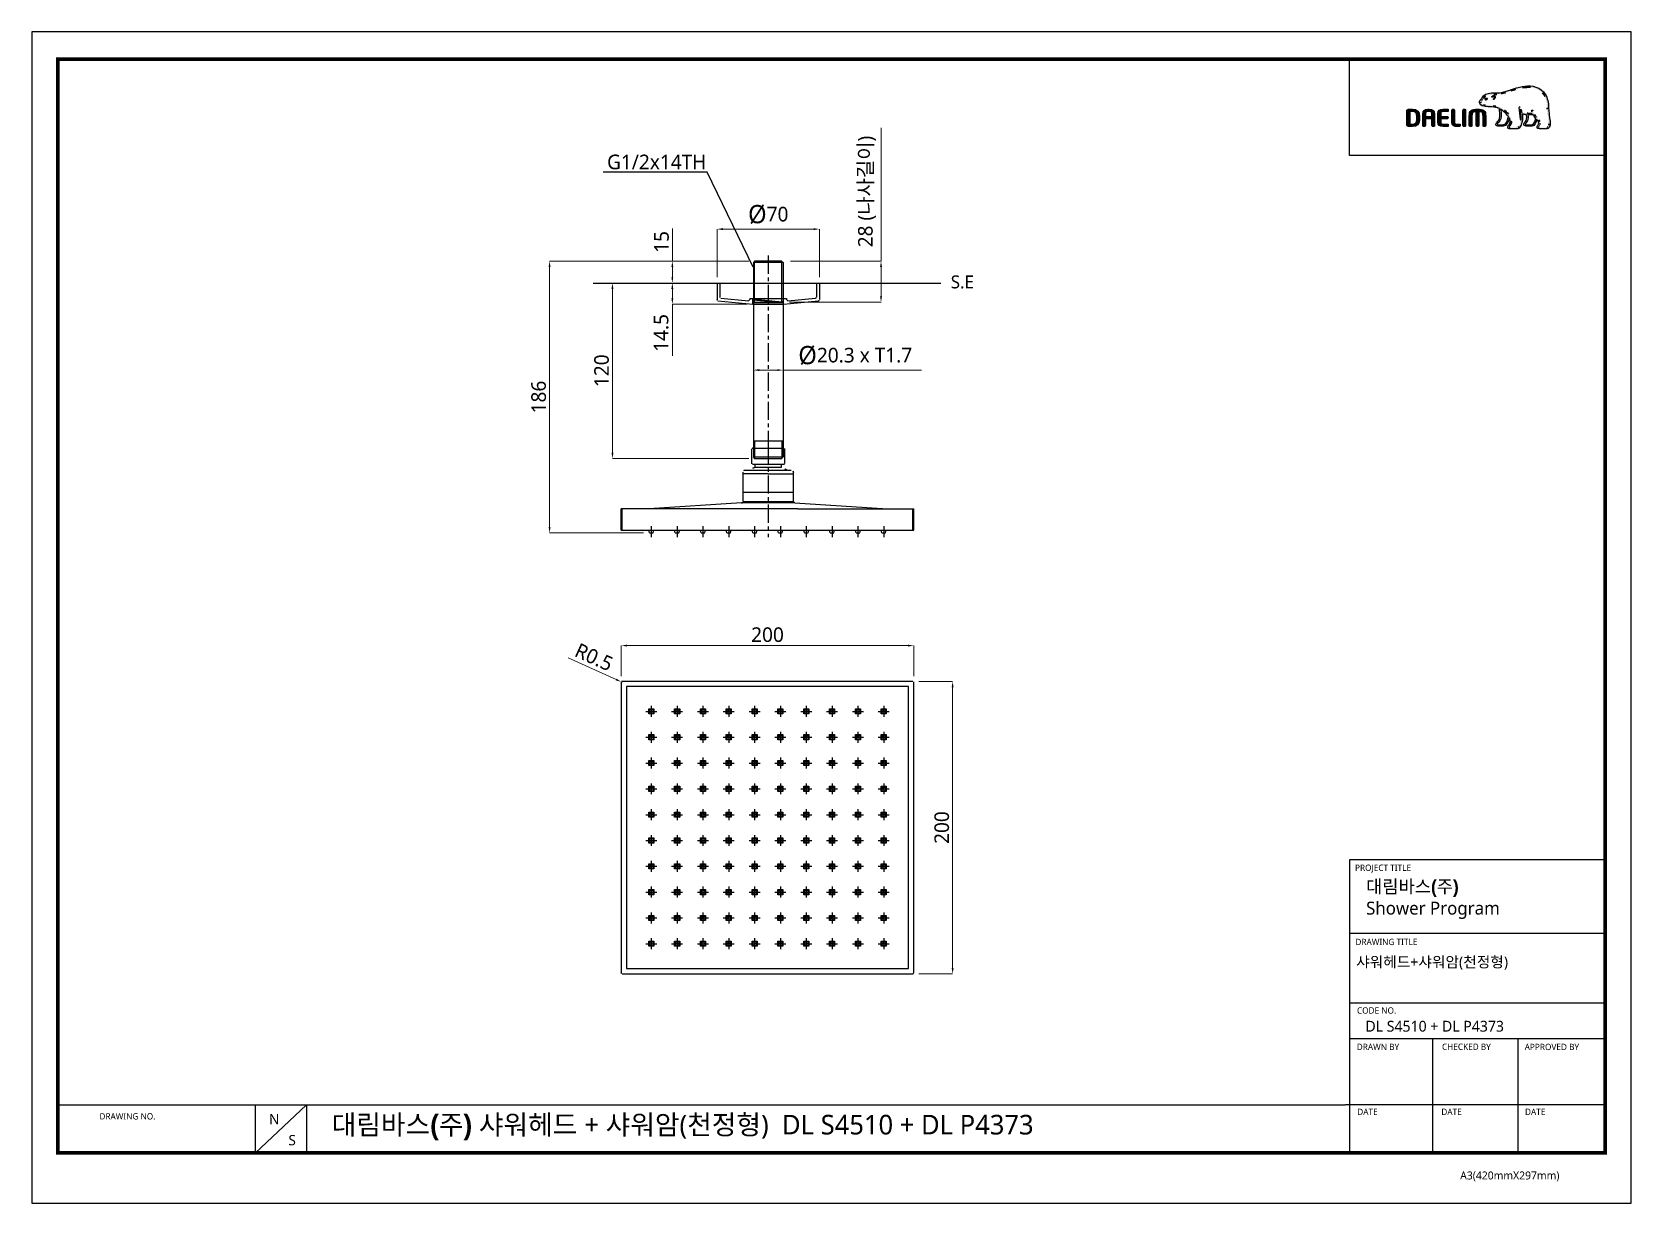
# Model space of a CAD drawing. Extents: x 16296676030 to 16296677124, y -37409617429 to -37409616628.
import ezdxf
from ezdxf import colors
from ezdxf.entities.mleader import LeaderData, LeaderLine
from ezdxf.math import Vec2, Vec3

# ---------------------------------------------------------------- set-up
doc = ezdxf.new("R2010")
doc.units = 0
doc.header["$LTSCALE"] = 10
doc.header["$MEASUREMENT"] = 0
doc.header["$PDMODE"] = 3
doc.header["$PDSIZE"] = -10
doc.linetypes.add('CENTER', pattern=[2, 1.25, -0.25, 0.25, -0.25])
doc.layers.get('0').update_dxf_attribs({"linetype": 'CONTINUOUS'})
doc.layers.get('DEFPOINTS').update_dxf_attribs({"linetype": 'CONTINUOUS'})
doc.layers.add('레이어 1', color=7, linetype='CONTINUOUS')
doc.styles.add('Daelim Dimension', font='')
doc.styles.get('Daelim Dimension').set_extended_font_data('NanumGothic')
doc.dimstyles.new('DEFAULT', dxfattribs={"dimscale": 2, "dimtxt": 2, "dimasz": 2, "dimexe": 0, "dimexo": 2, "dimgap": 1, "dimtad": 1, "dimdec": 1, "dimzin": 9, "dimdsep": 46, "dimtxsty": 'Daelim Dimension', "dimcen": 0.5, "dimclrd": 252, "dimclre": 252, "dimclrt": 3, "dimadec": 1, "dimazin": 0, "dimtfac": 1, "dimtdec": 1, "dimtix": 1, "dimtmove": 0, "dimatfit": 3, "dimfxl": 1, "dimtolj": 1, "dimtzin": 1, "dimlwd": 9, "dimlwe": 9, "dimarcsym": 0})

msp = doc.modelspace()

# ---------------------------------------------------------------- texts
at = {"color": 5, "ltscale": 40, "style": 'Daelim Dimension'}
for s, height, p in [('PROJECT TITLE', 4.31593893, (16296676935.012569, -37409617201.653488)), ('DRAWING TITLE', 4.31593893, (16296676935.28928, -37409617252.449783)), ('CODE NO.', 4.3159389, (16296676936.371599, -37409617299.358704)), ('CHECKED BY', 4.3159389, (16296676994.51544, -37409617324.160263)), ('DRAWN BY', 4.3159389, (16296676936.202351, -37409617324.236801)), ('APPROVED BY', 4.31593893, (16296677051.069929, -37409617324.29966)), ('DRAWING NO.', 4.31593893, (16296676076.21895, -37409617371.778023)), ('DATE', 4.3159389, (16296676936.539459, -37409617368.719841)), ('DATE', 4.3159389, (16296676994.056499, -37409617368.719841)), ('DATE', 4.3159389, (16296677051.2684, -37409617368.719841)), ('A3(420mmX297mm)', 5.44718383, (16296677006.95937, -37409617412.808983))]:
    msp.add_text(s, height=height, dxfattribs=at).set_placement(p)
at = {"attachment_point": 1, "style": 'Daelim Dimension'}
for s, insert, char_height, width in [('S.E', (16296676658.530951, -37409616794.203033), 8.8452095, 142.16253127), ('{\\fPretendard Variable SemiBold|b0|i0|c129|p2;\\C7;대림바스(주)\\fNanumGothic|b0|i0|c129|p50; }\\PShower Program', (16296676942.590931, -37409617207.985542), 8.84520948, 142.16253127), ('샤워헤드+샤워암(천정형)', (16296676935.781441, -37409617260.284981), 7.384104, 124.26691972), ('DL S4510 + DL P4373', (16296676942.170959, -37409617304.266823), 7.384104, 141.05350267), ('N', (16296676192.286751, -37409617367.98629), 7.062928, 9.85708174), ('S', (16296676205.5399, -37409617382.382332), 7.062928, 9.85708174)]:
    msp.add_mtext(s, dxfattribs=dict(at, insert=insert, char_height=char_height, width=width))
at = {"color": 2, "insert": (16296676235.093269, -37409617368.603828), "char_height": 13.41522, "width": 622.36726197, "attachment_point": 1, "style": 'Daelim Dimension'}
msp.add_mtext('{\\fPretendard Variable SemiBold|b0|i0|c129|p2;대림바스(주)} {\\fGulim|b0|i0|c129|p50;샤워헤드 }+ {\\fGulim|b0|i0|c129|p50;샤워암}({\\fGulim|b0|i0|c129|p50;천정형})  DL S4510 + DL P4373', dxfattribs=at)

# ---------------------------------------------------------------- blocks, each defined once
blk = doc.blocks.new('*D0')
at = {"color": 5, "lineweight": 9, "transparency": 16777216}
for p, q in [((16296676636.695431, -37409617072.027786), (16296676659.814581, -37409617072.027786)), ((16296676659.814581, -37409617076.027786), (16296676659.814581, -37409617268.027786)), ((16296676636.695431, -37409617272.027786), (16296676659.814581, -37409617272.027786))]:
    blk.add_line(p, q, dxfattribs=at)
at = {"color": 5, "transparency": 16777216}
for points in [[(16296676659.147909, -37409617076.027786), (16296676660.481251, -37409617076.027786), (16296676659.814581, -37409617072.027786)], [(16296676659.147909, -37409617268.027786), (16296676660.481251, -37409617268.027786), (16296676659.814581, -37409617272.027786)]]:
    blk.add_solid(points, dxfattribs=at)
at = {"layer": 'DEFPOINTS', "color": 0, "transparency": 16777216}
for p in [(16296676632.695431, -37409617072.027786), (16296676632.695431, -37409617272.027786), (16296676659.814581, -37409617272.027786)]:
    blk.add_point(p, dxfattribs=at)
at = {"color": 7, "transparency": 16777216, "insert": (16296676652.392559, -37409617172.027786), "char_height": 10, "attachment_point": 5, "rotation": 90, "style": 'Daelim Dimension'}
blk.add_mtext('\\A1;200', dxfattribs=at)
blk = doc.blocks.new('*D1')
at = {"color": 5, "lineweight": 9, "transparency": 16777216}
for p, q in [((16296676433.195431, -37409617068.527786), (16296676433.195431, -37409617047.499329)), ((16296676629.195431, -37409617047.499329), (16296676437.195431, -37409617047.499329)), ((16296676633.195431, -37409617068.527786), (16296676633.195431, -37409617047.499329))]:
    blk.add_line(p, q, dxfattribs=at)
at = {"color": 5, "transparency": 16777216}
for points in [[(16296676437.195431, -37409617046.832657), (16296676437.195431, -37409617048.165993), (16296676433.195431, -37409617047.499329)], [(16296676629.195431, -37409617046.832657), (16296676629.195431, -37409617048.165993), (16296676633.195431, -37409617047.499329)]]:
    blk.add_solid(points, dxfattribs=at)
at = {"layer": 'DEFPOINTS', "color": 0, "transparency": 16777216}
for p in [(16296676433.195431, -37409617047.499329), (16296676433.195431, -37409617072.527786), (16296676633.195431, -37409617072.527786)]:
    blk.add_point(p, dxfattribs=at)
at = {"color": 7, "transparency": 16777216, "insert": (16296676533.195431, -37409617040.077293), "char_height": 10, "attachment_point": 5, "style": 'Daelim Dimension'}
blk.add_mtext('\\A1;200', dxfattribs=at)
blk = doc.blocks.new('*D2')
at = {"color": 5, "lineweight": 9, "transparency": 16777216}
for p, q in [((16296676396.737471, -37409617055.83152), (16296676429.5945, -37409617070.675133)), ((16296676433.695419, -37409617072.527779), (16296676433.23978, -37409617072.321938))]:
    blk.add_line(p, q, dxfattribs=at)
at = {"color": 5, "transparency": 16777216}
blk.add_solid([(16296676429.868971, -37409617070.067589), (16296676429.32003, -37409617071.282677), (16296676433.23978, -37409617072.321938)], dxfattribs=at)
at = {"layer": 'DEFPOINTS', "color": 0, "transparency": 16777216}
for p in [(16296676433.23978, -37409617072.321938), (16296676433.695419, -37409617072.527779)]:
    blk.add_point(p, dxfattribs=at)
at = {"color": 7, "transparency": 16777216, "insert": (16296676414.507971, -37409617055.424896), "char_height": 10, "attachment_point": 5, "rotation": 335.688279401, "style": 'Daelim Dimension'}
blk.add_mtext('\\A1;R0.5', dxfattribs=at)
blk = doc.blocks.new('*D3')
at = {"color": 5, "lineweight": 9, "transparency": 16777216}
for p, q in [((16296676610.84108, -37409616784.401062), (16296676610.84108, -37409616693.16787)), ((16296676548.84543, -37409616784.401062), (16296676610.84108, -37409616784.401062)), ((16296676610.84108, -37409616808.443626), (16296676610.84108, -37409616788.401062)), ((16296676548.19544, -37409616812.443626), (16296676610.84108, -37409616812.443626))]:
    blk.add_line(p, q, dxfattribs=at)
at = {"color": 5, "transparency": 16777216}
for points in [[(16296676610.17441, -37409616788.401062), (16296676611.50774, -37409616788.401062), (16296676610.84108, -37409616784.401062)], [(16296676610.17441, -37409616808.443626), (16296676611.50774, -37409616808.443626), (16296676610.84108, -37409616812.443626)]]:
    blk.add_solid(points, dxfattribs=at)
at = {"layer": 'DEFPOINTS', "color": 0, "transparency": 16777216}
for p in [(16296676544.84543, -37409616784.401062), (16296676544.19544, -37409616812.443626), (16296676610.84108, -37409616812.443626)]:
    blk.add_point(p, dxfattribs=at)
at = {"color": 7, "transparency": 16777216, "insert": (16296676595.121481, -37409616736.78447), "char_height": 10, "attachment_point": 2, "rotation": 90, "style": 'Daelim Dimension'}
blk.add_mtext('\\A1;28 (나사길이)', dxfattribs=at)
blk = doc.blocks.new('*D4')
at = {"color": 5, "lineweight": 9, "transparency": 16777216}
for p, q in [((16296676523.5, -37409616849.2), (16296676523.5, -37409616859)), ((16296676543.8, -37409616849.2), (16296676543.8, -37409616859)), ((16296676527.5, -37409616859), (16296676539.8, -37409616859)), ((16296676543.8, -37409616859), (16296676638.5, -37409616859))]:
    blk.add_line(p, q, dxfattribs=at)
at = {"color": 5, "transparency": 16777216}
for points in [[(16296676527.5, -37409616858.3), (16296676527.5, -37409616859.6), (16296676523.5, -37409616859)], [(16296676539.8, -37409616858.3), (16296676539.8, -37409616859.6), (16296676543.8, -37409616859)]]:
    blk.add_solid(points, dxfattribs=at)
at = {"layer": 'DEFPOINTS', "color": 0, "transparency": 16777216}
for p in [(16296676523.5, -37409616845.2), (16296676543.8, -37409616845.2), (16296676523.5, -37409616859)]:
    blk.add_point(p, dxfattribs=at)
at = {"color": 7, "transparency": 16777216, "insert": (16296676593.2, -37409616849), "char_height": 10, "attachment_point": 5, "style": 'Daelim Dimension'}
blk.add_mtext('\\A1;{\\H1.25x;\\C256;Ø}20.3 x T1.7', dxfattribs=at)
blk = doc.blocks.new('*D5')
at = {"color": 5, "lineweight": 9, "transparency": 16777216}
for p, q in [((16296676498.69544, -37409616795.40106), (16296676498.69544, -37409616762.5051)), ((16296676502.69544, -37409616762.5051), (16296676564.69544, -37409616762.5051)), ((16296676568.69544, -37409616795.40106), (16296676568.69544, -37409616762.5051))]:
    blk.add_line(p, q, dxfattribs=at)
at = {"color": 5, "transparency": 16777216}
for points in [[(16296676502.69544, -37409616761.83843), (16296676502.69544, -37409616763.17176), (16296676498.69544, -37409616762.5051)], [(16296676564.69544, -37409616761.83843), (16296676564.69544, -37409616763.17176), (16296676568.69544, -37409616762.5051)]]:
    blk.add_solid(points, dxfattribs=at)
at = {"layer": 'DEFPOINTS', "color": 0, "transparency": 16777216}
for p in [(16296676568.69544, -37409616762.5051), (16296676498.69544, -37409616799.40106), (16296676568.69544, -37409616799.40106)]:
    blk.add_point(p, dxfattribs=at)
at = {"color": 7, "transparency": 16777216, "insert": (16296676533.69544, -37409616752.52048), "char_height": 10, "attachment_point": 5, "style": 'Daelim Dimension'}
blk.add_mtext('\\A1;{\\H1.25x;\\C256;Ø}70', dxfattribs=at)
blk = doc.blocks.new('*D6')
at = {"color": 5, "lineweight": 9, "transparency": 16777216}
for p, q in [((16296676468.10466, -37409616784.401062), (16296676468.10466, -37409616762.137833)), ((16296676520.395439, -37409616784.401062), (16296676468.10466, -37409616784.401062)), ((16296676468.10466, -37409616795.401062), (16296676468.10466, -37409616788.401062)), ((16296676494.69544, -37409616799.401062), (16296676468.10466, -37409616799.401062))]:
    blk.add_line(p, q, dxfattribs=at)
at = {"color": 5, "transparency": 16777216}
for points in [[(16296676467.438, -37409616788.401062), (16296676468.77133, -37409616788.401062), (16296676468.10466, -37409616784.401062)], [(16296676467.438, -37409616795.401062), (16296676468.77133, -37409616795.401062), (16296676468.10466, -37409616799.401062)]]:
    blk.add_solid(points, dxfattribs=at)
at = {"layer": 'DEFPOINTS', "color": 0, "transparency": 16777216}
for p in [(16296676524.395439, -37409616784.401062), (16296676468.10466, -37409616799.401062), (16296676498.69544, -37409616799.401062)]:
    blk.add_point(p, dxfattribs=at)
at = {"color": 7, "transparency": 16777216, "insert": (16296676460.718399, -37409616771.269447), "char_height": 10, "attachment_point": 5, "rotation": 90, "style": 'Daelim Dimension'}
blk.add_mtext('\\A1;15', dxfattribs=at)
blk = doc.blocks.new('*D7')
at = {"color": 5, "lineweight": 9, "transparency": 16777216}
for p, q in [((16296676494.69544, -37409616799.401062), (16296676468.10475, -37409616799.401062)), ((16296676468.10475, -37409616803.401062), (16296676468.10475, -37409616809.901062)), ((16296676519.19544, -37409616813.901062), (16296676468.10475, -37409616813.901062)), ((16296676468.10475, -37409616813.901062), (16296676468.10475, -37409616849.168587))]:
    blk.add_line(p, q, dxfattribs=at)
at = {"color": 5, "transparency": 16777216}
for points in [[(16296676467.43808, -37409616803.401062), (16296676468.77141, -37409616803.401062), (16296676468.10475, -37409616799.401062)], [(16296676467.43808, -37409616809.901062), (16296676468.77141, -37409616809.901062), (16296676468.10475, -37409616813.901062)]]:
    blk.add_solid(points, dxfattribs=at)
at = {"layer": 'DEFPOINTS', "color": 0, "transparency": 16777216}
for p in [(16296676498.69544, -37409616799.401062), (16296676468.10475, -37409616813.901062), (16296676523.19544, -37409616813.901062)]:
    blk.add_point(p, dxfattribs=at)
at = {"color": 7, "transparency": 16777216, "insert": (16296676460.460979, -37409616833.534828), "char_height": 10, "attachment_point": 5, "rotation": 90, "style": 'Daelim Dimension'}
blk.add_mtext('\\A1;14.5', dxfattribs=at)
blk = doc.blocks.new('*D8')
at = {"color": 5, "lineweight": 9, "transparency": 16777216}
for p, q in [((16296676494.69544, -37409616799.40106), (16296676427.14457, -37409616799.40106)), ((16296676427.14457, -37409616803.40106), (16296676427.14457, -37409616915.40106)), ((16296676520.39544, -37409616919.40106), (16296676427.14457, -37409616919.40106))]:
    blk.add_line(p, q, dxfattribs=at)
at = {"color": 5, "transparency": 16777216}
for points in [[(16296676426.4779, -37409616803.40106), (16296676427.81123, -37409616803.40106), (16296676427.14457, -37409616799.40106)], [(16296676426.4779, -37409616915.40106), (16296676427.81123, -37409616915.40106), (16296676427.14457, -37409616919.40106)]]:
    blk.add_solid(points, dxfattribs=at)
at = {"layer": 'DEFPOINTS', "color": 0, "transparency": 16777216}
for p in [(16296676498.69544, -37409616799.40106), (16296676427.14457, -37409616919.40106), (16296676524.39544, -37409616919.40106)]:
    blk.add_point(p, dxfattribs=at)
at = {"color": 7, "transparency": 16777216, "insert": (16296676419.72254, -37409616859.40106), "char_height": 10, "attachment_point": 5, "rotation": 90, "style": 'Daelim Dimension'}
blk.add_mtext('\\A1;120', dxfattribs=at)
blk = doc.blocks.new('*D9')
at = {"color": 5, "lineweight": 9, "transparency": 16777216}
for p, q in [((16296676520.39544, -37409616784.40106), (16296676384.14379, -37409616784.40106)), ((16296676384.14379, -37409616788.40106), (16296676384.14379, -37409616966.40106)), ((16296676448.44543, -37409616970.40106), (16296676384.14379, -37409616970.40106))]:
    blk.add_line(p, q, dxfattribs=at)
at = {"color": 5, "transparency": 16777216}
for points in [[(16296676383.47712, -37409616788.40106), (16296676384.81045, -37409616788.40106), (16296676384.14379, -37409616784.40106)], [(16296676383.47712, -37409616966.40106), (16296676384.81045, -37409616966.40106), (16296676384.14379, -37409616970.40106)]]:
    blk.add_solid(points, dxfattribs=at)
at = {"layer": 'DEFPOINTS', "color": 0, "transparency": 16777216}
for p in [(16296676524.39544, -37409616784.40106), (16296676384.14379, -37409616970.40106), (16296676452.44543, -37409616970.40106)]:
    blk.add_point(p, dxfattribs=at)
at = {"color": 7, "transparency": 16777216, "insert": (16296676376.7003, -37409616877.40106), "char_height": 10, "attachment_point": 5, "rotation": 90, "style": 'Daelim Dimension'}
blk.add_mtext('\\A1;186', dxfattribs=at)

# ---------------------------------------------------------------- dimensions: what is measured, and where the dimension line sits
at = {"color": 5}
for base, p1, p2, angle, text, picture, middle in [((16296676610.84108, -37409616812.443626), (16296676544.84543, -37409616784.401062), (16296676544.19544, -37409616812.443626), 270, '<> (나사길이)', '*D3', (16296676610.84108, -37409616736.78447)), ((16296676568.69544, -37409616762.505096), (16296676498.69544, -37409616799.401062), (16296676568.69544, -37409616799.401062), 180, '{\\H1.25x;\\C256;Ø}<>', '*D5', (16296676533.69544, -37409616762.505096)), ((16296676523.545441, -37409616858.971031), (16296676543.84543, -37409616845.169052), (16296676523.545441, -37409616845.169052), 180, '{\\H1.25x;\\C256;Ø}<> x T1.7', '*D4', (16296676593.189501, -37409616858.971031))]:
    dim = msp.add_linear_dim(base=base, p1=p1, p2=p2, angle=angle, text=text, dimstyle='DEFAULT', override={"dimtxt": 5, "dimclrd": 5, "dimclre": 5, "dimclrt": 7}, dxfattribs=at)
    dim.commit()
    dim.dimension.update_dxf_attribs({"geometry": picture, "text_midpoint": middle, "dimtype": 160})
for base, p1, p2, picture, middle in [((16296676468.10466, -37409616799.401062), (16296676524.395439, -37409616784.401062), (16296676498.69544, -37409616799.401062), '*D6', (16296676468.10467, -37409616771.269447)), ((16296676468.10475, -37409616813.901062), (16296676498.69544, -37409616799.401062), (16296676523.19544, -37409616813.901062), '*D7', (16296676468.10475, -37409616833.534828))]:
    dim = msp.add_linear_dim(base=base, p1=p1, p2=p2, angle=90, dimstyle='DEFAULT', override={"dimtxt": 5, "dimclrd": 5, "dimclre": 5, "dimclrt": 7}, dxfattribs=at)
    dim.commit()
    dim.dimension.update_dxf_attribs({"geometry": picture, "text_midpoint": middle, "dimtype": 160})
for base, p1, p2, picture, middle in [((16296676384.143789, -37409616970.401062), (16296676524.395439, -37409616784.401062), (16296676452.445431, -37409616970.401062), '*D9', (16296676376.7003, -37409616877.401062)), ((16296676427.144569, -37409616919.401062), (16296676498.69544, -37409616799.401062), (16296676524.395439, -37409616919.401062), '*D8', (16296676419.72254, -37409616859.401062)), ((16296676659.814581, -37409617272.027786), (16296676632.695431, -37409617072.027786), (16296676632.695431, -37409617272.027786), '*D0', (16296676652.392559, -37409617172.027786))]:
    dim = msp.add_linear_dim(base=base, p1=p1, p2=p2, angle=90, dimstyle='DEFAULT', override={"dimtxt": 5, "dimclrd": 5, "dimclre": 5, "dimclrt": 7}, dxfattribs=at)
    dim.commit()
    dim.dimension.update_dxf_attribs({"geometry": picture, "text_midpoint": middle})
dim = msp.add_linear_dim(base=(16296676433.195431, -37409617047.499329), p1=(16296676633.195431, -37409617072.527786), p2=(16296676433.195431, -37409617072.527786), dimstyle='DEFAULT', override={"dimtxt": 5, "dimclrd": 5, "dimclre": 5, "dimclrt": 7}, dxfattribs=at)
dim.commit()
dim.dimension.update_dxf_attribs({"geometry": '*D1', "text_midpoint": (16296676533.195431, -37409617047.499329), "dimtype": 160})
dim = msp.add_radius_dim(center=(16296676433.695419, -37409617072.527779), mpoint=(16296676433.23978, -37409617072.321938), dimstyle='DEFAULT', override={"dimtxt": 5, "dimclrd": 5, "dimclre": 5, "dimclrt": 7}, dxfattribs=at)
dim.commit()
dim.dimension.update_dxf_attribs({"geometry": '*D2', "text_midpoint": (16296676414.507971, -37409617055.424896)})

# ---------------------------------------------------------------- hatches: boundary and pattern name
h = msp.add_hatch()
h.set_pattern_fill('ANSI31', color=256, scale=0.5, style=0)
h.set_pattern_definition([(45, (16296676606.0193, -37409616904.7358), (-1.122532, 1.122532), [])])
h.paths.add_polyline_path([(16296676500.69544, -37409616808.962547, 0.3847336661), (16296676501.324381, -37409616809.658943), (16296676520.2006, -37409616811.585083), (16296676521.19544, -37409616810.686592), (16296676521.19544, -37409616809.901062), (16296676523.19544, -37409616809.901062), (16296676523.19544, -37409616813.901062), (16296676499.324381, -37409616811.46524, -0.3847336661), (16296676498.69544, -37409616810.768852), (16296676498.69544, -37409616799.401062), (16296676500.69544, -37409616799.401062)])
h.paths.add_polyline_path([(16296676544.19544, -37409616813.901062), (16296676544.19544, -37409616809.901062), (16296676546.19544, -37409616809.901062), (16296676546.19544, -37409616810.686592), (16296676547.190269, -37409616811.585083), (16296676566.06649, -37409616809.658943, 0.3847336661), (16296676566.69544, -37409616808.962547), (16296676566.69544, -37409616799.401062), (16296676568.69544, -37409616799.401062), (16296676568.69544, -37409616810.768852, -0.3847336661), (16296676568.06649, -37409616811.46524)])
at = {"layer": '레이어 1'}
h = msp.add_hatch(color=5, dxfattribs=at)
h.dxf.hatch_style = 1
edge = h.paths.add_edge_path(flags=16)
edge.add_spline(control_points=[(16296677066.9683, -37409616692.487137), (16296677066.49176, -37409616693.014687), (16296677065.892891, -37409616693.019417), (16296677065.86697, -37409616693.019417), (16296677065.86697, -37409616693.019417), (16296677061.06971, -37409616693.019417), (16296677061.06971, -37409616693.019417), (16296677060.89345, -37409616693.019417), (16296677060.75877, -37409616692.975227), (16296677060.671551, -37409616692.889122), (16296677060.598761, -37409616692.81781), (16296677060.563391, -37409616692.709351), (16296677060.563391, -37409616692.574966), (16296677060.563391, -37409616692.304428), (16296677060.76087, -37409616692.05571), (16296677060.97068, -37409616691.791656), (16296677061.16519, -37409616691.541733), (16296677061.34997, -37409616691.304787), (16296677061.453421, -37409616691.013634), (16296677061.716, -37409616690.306923), (16296677061.689171, -37409616689.55304), (16296677061.37561, -37409616688.888763), (16296677060.80916, -37409616687.686943), (16296677059.9687, -37409616686.742699), (16296677059.154119, -37409616685.830269), (16296677059.154119, -37409616685.830269), (16296677058.87825, -37409616685.527313), (16296677058.87825, -37409616685.524368), (16296677057.819361, -37409616684.344391), (16296677056.72509, -37409616683.123672), (16296677056.638769, -37409616681.468613), (16296677056.619011, -37409616681.140877), (16296677056.467541, -37409616680.942841), (16296677056.256821, -37409616680.951691), (16296677056.256821, -37409616680.951691), (16296677055.946461, -37409616681.100777), (16296677055.939711, -37409616681.100777), (16296677055.855721, -37409616681.193359), (16296677055.808861, -37409616681.331253), (16296677055.808861, -37409616681.489838), (16296677055.808861, -37409616681.489838), (16296677055.81152, -37409616681.545792), (16296677055.81152, -37409616681.54641), (16296677055.853951, -37409616682.144669), (16296677055.99659, -37409616682.731712), (16296677056.247391, -37409616683.341148), (16296677056.247391, -37409616683.341148), (16296677056.27187, -37409616683.402481), (16296677056.27187, -37409616683.402481), (16296677056.27187, -37409616683.402481), (16296677056.207001, -37409616683.404823), (16296677056.207001, -37409616683.404823), (16296677053.127291, -37409616683.52684), (16296677050.108021, -37409616682.945686), (16296677049.22007, -37409616682.731712), (16296677048.67248, -37409616680.528481), (16296677047.78426, -37409616679.067902), (16296677047.745939, -37409616679.00602), (16296677047.67697, -37409616678.89167), (16296677047.56675, -37409616678.803833), (16296677047.460649, -37409616678.773163), (16296677047.460649, -37409616678.773163), (16296677047.20129, -37409616678.812088), (16296677047.169479, -37409616678.816223), (16296677047.14768, -37409616678.848633), (16296677047.102289, -37409616678.909912), (16296677047.002081, -37409616679.044342), (16296677047.002081, -37409616679.044342), (16296677046.989731, -37409616679.152184), (16296677046.989731, -37409616679.152184), (16296677046.989731, -37409616679.152184), (16296677047.071621, -37409616679.442146), (16296677047.071621, -37409616679.442146), (16296677047.13883, -37409616679.558296), (16296677048.720221, -37409616682.328568), (16296677048.720221, -37409616685.997688), (16296677048.720221, -37409616688.261032), (16296677048.1255, -37409616690.396477), (16296677046.952579, -37409616692.343948), (16296677046.6723, -37409616692.811333), (16296677046.30304, -37409616693.019417), (16296677045.753719, -37409616693.019417), (16296677045.753719, -37409616693.019417), (16296677041.02479, -37409616693.019417), (16296677041.02479, -37409616693.019417), (16296677040.868019, -37409616693.019417), (16296677040.540899, -37409616692.909157), (16296677040.540899, -37409616692.567291), (16296677040.540899, -37409616692.378693), (16296677040.71566, -37409616692.069237), (16296677041.006849, -37409616691.743309), (16296677042.97753, -37409616689.54892), (16296677041.84058, -37409616686.121429), (16296677039.950609, -37409616683.863388), (16296677038.125151, -37409616681.685493), (16296677035.14595, -37409616678.944702), (16296677031.320641, -37409616678.263924), (16296677029.964979, -37409616678.026993), (16296677027.737301, -37409616677.894974), (16296677025.93807, -37409616677.788239), (16296677025.93807, -37409616677.788239), (16296677024.11944, -37409616677.680397), (16296677024.11944, -37409616677.680397), (16296677023.1861, -37409616677.609077), (16296677021.643591, -37409616677.035004), (16296677021.17412, -37409616676.146133), (16296677020.97578, -37409616675.777748), (16296677020.99818, -37409616675.404083), (16296677021.246889, -37409616674.974403), (16296677021.40341, -37409616674.71508), (16296677021.61825, -37409616674.492249), (16296677021.8885, -37409616674.221123), (16296677022.187309, -37409616673.918747), (16296677022.494711, -37409616673.605766), (16296677022.734039, -37409616673.193161), (16296677022.734039, -37409616673.193161), (16296677022.802679, -37409616673.064117), (16296677022.802679, -37409616673.064117), (16296677023.71599, -37409616671.317078), (16296677025.597389, -37409616670.394623), (16296677028.396839, -37409616670.320374), (16296677028.396839, -37409616670.320374), (16296677029.975611, -37409616670.302681), (16296677029.975611, -37409616670.302681), (16296677031.70907, -37409616670.293854), (16296677033.67598, -37409616670.283821), (16296677035.29212, -37409616669.936043), (16296677037.56197, -37409616669.448036), (16296677039.83918, -37409616668.669991), (16296677041.84881, -37409616667.9851), (16296677041.84881, -37409616667.9851), (16296677041.913059, -37409616667.96389), (16296677041.913059, -37409616667.96389), (16296677044.39863, -37409616667.113953), (16296677046.96908, -37409616666.235077), (16296677049.596689, -37409616665.807198), (16296677053.801901, -37409616665.111099), (16296677059.576691, -37409616665.134079), (16296677063.209881, -37409616669.212852), (16296677064.889151, -37409616671.101303), (16296677065.92355, -37409616673.698303), (16296677066.27956, -37409616676.933617), (16296677066.27956, -37409616676.933617), (16296677066.266029, -37409616676.922997), (16296677066.253611, -37409616676.911827), (16296677066.28248, -37409616676.976021), (16296677066.309629, -37409616677.339149), (16296677066.45933, -37409616679.397377), (16296677066.502359, -37409616680.387001), (16296677066.54777, -37409616681.410217), (16296677066.806499, -37409616683.308762), (16296677066.806499, -37409616683.308762), (16296677067.53974, -37409616689.657944), (16296677067.53974, -37409616689.657944), (16296677067.53974, -37409616689.657944), (16296677067.583349, -37409616690.429512), (16296677067.583349, -37409616690.429512), (16296677067.583349, -37409616691.340759), (16296677067.37706, -37409616692.033318), (16296677066.9683, -37409616692.487137)], knot_values=[0, 0, 0, 0, 1, 1, 1, 2, 2, 2, 3, 3, 3, 4, 4, 4, 5, 5, 5, 6, 6, 6, 7, 7, 7, 8, 8, 8, 9, 9, 9, 10, 10, 10, 11, 11, 11, 12, 12, 12, 13, 13, 13, 14, 14, 14, 15, 15, 15, 16, 16, 16, 17, 17, 17, 18, 18, 18, 19, 19, 19, 20, 20, 20, 21, 21, 21, 22, 22, 22, 23, 23, 23, 24, 24, 24, 25, 25, 25, 26, 26, 26, 27, 27, 27, 28, 28, 28, 29, 29, 29, 30, 30, 30, 31, 31, 31, 32, 32, 32, 33, 33, 33, 34, 34, 34, 35, 35, 35, 36, 36, 36, 37, 37, 37, 38, 38, 38, 39, 39, 39, 40, 40, 40, 41, 41, 41, 42, 42, 42, 43, 43, 43, 44, 44, 44, 45, 45, 45, 46, 46, 46, 47, 47, 47, 48, 48, 48, 49, 49, 49, 50, 50, 50, 51, 51, 51, 52, 52, 52, 53, 53, 53, 53], degree=3, periodic=0)
edge = h.paths.add_edge_path(flags=16)
edge.add_spline(control_points=[(16296677055.87841, -37409616691.114967), (16296677055.87841, -37409616691.114967), (16296677051.964979, -37409616691.114967), (16296677051.964979, -37409616691.114967), (16296677051.67557, -37409616691.114967), (16296677051.44688, -37409616690.883942), (16296677051.44688, -37409616690.589211), (16296677051.44688, -37409616690.38353), (16296677051.625469, -37409616690.121834), (16296677051.794359, -37409616689.942047), (16296677052.59037, -37409616689.179932), (16296677053.404631, -37409616688.130783), (16296677053.404631, -37409616686.139122), (16296677053.404631, -37409616686.139122), (16296677053.354231, -37409616685.234383), (16296677053.354231, -37409616685.230873), (16296677053.354231, -37409616685.230873), (16296677053.210409, -37409616684.350838), (16296677053.210409, -37409616684.350838), (16296677053.210409, -37409616684.350838), (16296677053.20038, -37409616684.295403), (16296677053.20038, -37409616684.295403), (16296677053.20038, -37409616684.295403), (16296677053.258141, -37409616684.299568), (16296677053.258141, -37409616684.299568), (16296677053.98786, -37409616684.352013), (16296677055.40777, -37409616684.431023), (16296677056.76342, -37409616684.36676), (16296677057.107639, -37409616684.914322), (16296677057.662291, -37409616685.618668), (16296677058.472151, -37409616686.55703), (16296677058.43499, -37409616687.023872), (16296677058.048349, -37409616691.114967), (16296677055.87841, -37409616691.114967)], knot_values=[0, 0, 0, 0, 1, 1, 1, 2, 2, 2, 3, 3, 3, 4, 4, 4, 5, 5, 5, 6, 6, 6, 7, 7, 7, 8, 8, 8, 9, 9, 9, 10, 10, 10, 11, 11, 11, 11], degree=3, periodic=0)
edge = h.paths.add_edge_path(flags=16)
edge.add_spline(control_points=[(16296677036.241671, -37409616691.114967), (16296677036.241671, -37409616691.114967), (16296677032.80657, -37409616691.114967), (16296677032.80657, -37409616691.114967), (16296677032.54899, -37409616691.114967), (16296677032.27195, -37409616690.902786), (16296677032.27195, -37409616690.589211), (16296677032.27195, -37409616690.39888), (16296677032.431681, -37409616690.163071), (16296677032.72287, -37409616689.929062), (16296677033.592251, -37409616689.236511), (16296677034.909599, -37409616688.188507), (16296677035.05225, -37409616685.295036), (16296677035.05225, -37409616685.295036), (16296677035.07197, -37409616684.505829), (16296677035.07197, -37409616684.505829), (16296677035.07197, -37409616683.275146), (16296677034.789949, -37409616681.789253), (16296677034.522381, -37409616680.461288), (16296677034.522381, -37409616680.461288), (16296677034.478729, -37409616680.325737), (16296677034.478729, -37409616680.325737), (16296677034.478729, -37409616680.325737), (16296677034.59132, -37409616680.413544), (16296677034.59132, -37409616680.413544), (16296677035.1035, -37409616680.728867), (16296677037.90914, -37409616682.630318), (16296677039.900221, -37409616685.439522), (16296677039.735161, -37409616686.769218), (16296677038.98543, -37409616691.114967), (16296677036.241671, -37409616691.114967)], knot_values=[0, 0, 0, 0, 1, 1, 1, 2, 2, 2, 3, 3, 3, 4, 4, 4, 5, 5, 5, 6, 6, 6, 7, 7, 7, 8, 8, 8, 9, 9, 9, 10, 10, 10, 10], degree=3, periodic=0)
edge = h.paths.add_edge_path()
edge.add_spline(control_points=[(16296677068.50934, -37409616689.56189), (16296677068.508129, -37409616689.55304), (16296677067.779631, -37409616683.176727), (16296677067.779631, -37409616683.176727), (16296677067.509951, -37409616681.271133), (16296677067.47105, -37409616680.254967), (16296677067.436001, -37409616679.354362), (16296677067.436001, -37409616679.354362), (16296677067.255659, -37409616676.836952), (16296677067.255659, -37409616676.835182), (16296677066.871941, -37409616673.38945), (16296677065.756769, -37409616670.606216), (16296677063.939581, -37409616668.570969), (16296677060.014059, -37409616664.160332), (16296677053.88619, -37409616664.113747), (16296677049.43491, -37409616664.847603), (16296677046.705021, -37409616665.299118), (16296677044.095671, -37409616666.189743), (16296677041.572941, -37409616667.05262), (16296677041.572941, -37409616667.05262), (16296677041.491631, -37409616667.08149), (16296677041.491631, -37409616667.08149), (16296677039.519461, -37409616667.754013), (16296677037.281401, -37409616668.519707), (16296677035.08526, -37409616668.987648), (16296677033.576349, -37409616669.310081), (16296677031.68668, -37409616669.324821), (16296677030.017429, -37409616669.333679), (16296677030.017429, -37409616669.333679), (16296677028.365311, -37409616669.353699), (16296677028.365311, -37409616669.353699), (16296677025.19071, -37409616669.432098), (16296677023.02841, -37409616670.531387), (16296677021.936239, -37409616672.619682), (16296677021.936239, -37409616672.619682), (16296677021.88703, -37409616672.709824), (16296677021.88703, -37409616672.709824), (16296677021.706369, -37409616673.026382), (16296677021.438471, -37409616673.295151), (16296677021.19858, -37409616673.535637), (16296677020.934231, -37409616673.802071), (16296677020.63628, -37409616674.100883), (16296677020.40877, -37409616674.487534), (16296677020.180349, -37409616674.874802), (16296677020.06514, -37409616675.267319), (16296677020.06514, -37409616675.652802), (16296677020.06514, -37409616675.97699), (16296677020.14646, -37409616676.295273), (16296677020.309759, -37409616676.599403), (16296677020.984631, -37409616677.873749), (16296677022.90967, -37409616678.561562), (16296677024.05842, -37409616678.643494), (16296677024.05842, -37409616678.643494), (16296677025.749451, -37409616678.749611), (16296677025.789829, -37409616678.753143), (16296677027.480591, -37409616678.848633), (16296677029.796101, -37409616678.982422), (16296677031.147949, -37409616679.221153), (16296677031.93837, -37409616679.360832), (16296677032.83663, -37409616679.644333), (16296677033.66416, -37409616680.033951), (16296677033.72311, -37409616680.248497), (16296677034.152769, -37409616682.158821), (16296677034.152769, -37409616684.507027), (16296677034.152769, -37409616684.507027), (16296677034.13452, -37409616685.252083), (16296677034.13452, -37409616685.252083), (16296677034.009859, -37409616687.728188), (16296677032.930349, -37409616688.593437), (16296677032.139351, -37409616689.226501), (16296677032.05917, -37409616689.289581), (16296677031.35424, -37409616689.874863), (16296677031.303539, -37409616690.579224), (16296677031.267599, -37409616690.977654), (16296677031.38163, -37409616691.340759), (16296677031.62361, -37409616691.601837), (16296677031.88588, -37409616691.884781), (16296677032.284639, -37409616692.027977), (16296677032.80657, -37409616692.027977), (16296677032.80657, -37409616692.027977), (16296677036.241671, -37409616692.027977), (16296677036.241671, -37409616692.027977), (16296677038.81274, -37409616692.027977), (16296677040.08469, -37409616689.259506), (16296677040.47163, -37409616686.666061), (16296677040.47163, -37409616686.666061), (16296677040.479601, -37409616686.301224), (16296677040.479601, -37409616686.301224), (16296677040.479601, -37409616686.301224), (16296677040.585711, -37409616686.483917), (16296677040.585711, -37409616686.483917), (16296677040.915449, -37409616687.217743), (16296677041.113831, -37409616688.094803), (16296677041.113831, -37409616688.755524), (16296677041.113831, -37409616689.682709), (16296677040.826759, -37409616690.492577), (16296677040.28154, -37409616691.0961), (16296677040.14393, -37409616691.232307), (16296677039.456369, -37409616691.944893), (16296677039.456369, -37409616692.656319), (16296677039.456369, -37409616692.656319), (16296677039.462561, -37409616692.773621), (16296677039.462561, -37409616692.773621), (16296677039.560101, -37409616693.614128), (16296677040.24028, -37409616693.989594), (16296677040.872141, -37409616693.989594), (16296677040.872141, -37409616693.989594), (16296677045.753719, -37409616693.989594), (16296677045.753719, -37409616693.989594), (16296677046.63488, -37409616693.989594), (16296677047.337151, -37409616693.59288), (16296677047.788349, -37409616692.84436), (16296677049.03059, -37409616690.78196), (16296677049.66007, -37409616688.542183), (16296677049.66007, -37409616686.189217), (16296677049.66007, -37409616685.454811), (16296677049.590811, -37409616684.670914), (16296677049.45525, -37409616683.857491), (16296677049.45525, -37409616683.857491), (16296677049.44346, -37409616683.792648), (16296677049.44346, -37409616683.792648), (16296677049.44346, -37409616683.792648), (16296677049.50828, -37409616683.806221), (16296677049.50828, -37409616683.806221), (16296677050.095619, -37409616683.919968), (16296677051.04047, -37409616684.083817), (16296677052.20809, -37409616684.209953), (16296677052.20809, -37409616684.209953), (16296677052.242029, -37409616684.214088), (16296677052.242029, -37409616684.214088), (16296677052.242029, -37409616684.214088), (16296677052.399099, -37409616685.108849), (16296677052.399099, -37409616685.108849), (16296677052.399099, -37409616685.108849), (16296677052.43355, -37409616685.321007), (16296677052.43355, -37409616685.324547), (16296677052.43355, -37409616685.324547), (16296677052.480129, -37409616686.11615), (16296677052.480129, -37409616686.11615), (16296677052.480129, -37409616688.015862), (16296677051.617201, -37409616688.842201), (16296677051.153351, -37409616689.285423), (16296677051.146839, -37409616689.291344), (16296677050.499689, -37409616689.949097), (16296677050.42955, -37409616690.532631), (16296677050.42955, -37409616690.532631), (16296677050.40715, -37409616690.711853), (16296677050.40715, -37409616690.711853), (16296677050.40715, -37409616690.895142), (16296677050.454281, -37409616691.254677), (16296677050.774929, -37409616691.585953), (16296677051.05727, -37409616691.880081), (16296677051.494329, -37409616692.027977), (16296677052.075491, -37409616692.027977), (16296677052.075491, -37409616692.027977), (16296677055.87841, -37409616692.027977), (16296677055.87841, -37409616692.027977), (16296677058.18804, -37409616692.027977), (16296677058.883261, -37409616689.09153), (16296677059.163521, -37409616687.445847), (16296677059.163521, -37409616687.445847), (16296677059.176531, -37409616687.276123), (16296677059.176531, -37409616687.276123), (16296677059.176531, -37409616687.276123), (16296677059.26786, -37409616687.400482), (16296677059.26786, -37409616687.400482), (16296677059.800421, -37409616688.080673), (16296677060.267509, -37409616688.836884), (16296677060.49235, -37409616689.307281), (16296677060.610531, -37409616689.551849), (16296677060.6742, -37409616689.823593), (16296677060.6742, -37409616690.095886), (16296677060.6742, -37409616690.095886), (16296677060.58815, -37409616690.646408), (16296677060.58815, -37409616690.646408), (16296677060.499149, -37409616690.945236), (16296677060.29521, -37409616691.220497), (16296677060.095699, -37409616691.486923), (16296677059.80303, -37409616691.867081), (16296677059.501249, -37409616692.261398), (16296677059.501249, -37409616692.740021), (16296677059.501249, -37409616692.740021), (16296677059.52957, -37409616693.003487), (16296677059.52957, -37409616693.003487), (16296677059.66864, -37409616693.638878), (16296677060.183519, -37409616693.989594), (16296677060.97835, -37409616693.989594), (16296677060.97835, -37409616693.989594), (16296677065.86462, -37409616693.989594), (16296677065.86462, -37409616693.989594), (16296677065.971861, -37409616693.989594), (16296677066.92675, -37409616693.966003), (16296677067.67469, -37409616693.156723), (16296677068.27177, -37409616692.510147), (16296677068.561781, -37409616691.621277), (16296677068.561781, -37409616690.441277), (16296677068.561781, -37409616690.441277), (16296677068.509911, -37409616689.56601), (16296677068.50934, -37409616689.56189)], knot_values=[0, 0, 0, 0, 1, 1, 1, 2, 2, 2, 3, 3, 3, 4, 4, 4, 5, 5, 5, 6, 6, 6, 7, 7, 7, 8, 8, 8, 9, 9, 9, 10, 10, 10, 11, 11, 11, 12, 12, 12, 13, 13, 13, 14, 14, 14, 15, 15, 15, 16, 16, 16, 17, 17, 17, 18, 18, 18, 19, 19, 19, 20, 20, 20, 21, 21, 21, 22, 22, 22, 23, 23, 23, 24, 24, 24, 25, 25, 25, 26, 26, 26, 27, 27, 27, 28, 28, 28, 29, 29, 29, 30, 30, 30, 31, 31, 31, 32, 32, 32, 33, 33, 33, 34, 34, 34, 35, 35, 35, 36, 36, 36, 37, 37, 37, 38, 38, 38, 39, 39, 39, 40, 40, 40, 41, 41, 41, 42, 42, 42, 43, 43, 43, 44, 44, 44, 45, 45, 45, 46, 46, 46, 47, 47, 47, 48, 48, 48, 49, 49, 49, 50, 50, 50, 51, 51, 51, 52, 52, 52, 53, 53, 53, 54, 54, 54, 55, 55, 55, 56, 56, 56, 57, 57, 57, 58, 58, 58, 59, 59, 59, 60, 60, 60, 61, 61, 61, 62, 62, 62, 63, 63, 63, 64, 64, 64, 65, 65, 65, 66, 66, 66, 66], degree=3, periodic=0)
edge = h.paths.add_edge_path(flags=0)
edge.add_spline(control_points=[(16296677023.975309, -37409616673.071739), (16296677023.975309, -37409616673.071739), (16296677024.686159, -37409616672.750526), (16296677025.566759, -37409616673.090027), (16296677025.566759, -37409616673.090027), (16296677025.675791, -37409616673.136581), (16296677025.533739, -37409616673.337593), (16296677025.10494, -37409616673.914032), (16296677024.682329, -37409616674.038429), (16296677024.682329, -37409616674.038429), (16296677024.682329, -37409616674.038429), (16296677024.376141, -37409616674.146263), (16296677024.204029, -37409616673.937592), (16296677023.85627, -37409616673.529747), (16296677023.845671, -37409616673.292213), (16296677023.845671, -37409616673.292213), (16296677023.845671, -37409616673.292213), (16296677023.8097, -37409616673.115959), (16296677023.975309, -37409616673.071739)], knot_values=[0, 0, 0, 0, 1, 1, 1, 2, 2, 2, 3, 3, 3, 4, 4, 4, 5, 5, 5, 6, 6, 6, 6], degree=3, periodic=0)
edge = h.paths.add_edge_path(flags=0)
edge.add_spline(control_points=[(16296677028.666201, -37409616671.764427), (16296677028.559799, -37409616671.880539), (16296677028.551559, -37409616672.073891), (16296677028.666201, -37409616672.175827), (16296677028.77585, -37409616672.274857), (16296677028.96591, -37409616672.248932), (16296677029.07201, -37409616672.132233), (16296677029.128599, -37409616672.073891), (16296677029.71213, -37409616671.38131), (16296677030.21549, -37409616671.735527), (16296677030.39937, -37409616671.867592), (16296677030.47541, -37409616672.055031), (16296677030.448311, -37409616672.297241), (16296677030.405279, -37409616672.685669), (16296677030.06843, -37409616673.126579), (16296677029.83296, -37409616673.277473), (16296677029.70122, -37409616673.357643), (16296677029.61429, -37409616673.529747), (16296677029.67676, -37409616673.668854), (16296677029.738649, -37409616673.807343), (16296677029.91489, -37409616673.848648), (16296677030.056339, -37409616673.782593), (16296677030.47776, -37409616673.581009), (16296677031.00915, -37409616672.907913), (16296677031.08194, -37409616672.280182), (16296677031.130251, -37409616671.842827), (16296677030.933969, -37409616671.485649), (16296677030.58445, -37409616671.244591), (16296677029.83296, -37409616670.711151), (16296677028.981239, -37409616671.424911), (16296677028.666201, -37409616671.764427)], knot_values=[0, 0, 0, 0, 1, 1, 1, 2, 2, 2, 3, 3, 3, 4, 4, 4, 5, 5, 5, 6, 6, 6, 7, 7, 7, 8, 8, 8, 9, 9, 9, 10, 10, 10, 10], degree=3, periodic=0)
edge = h.paths.add_edge_path(flags=0)
edge.add_spline(control_points=[(16296677028.57012, -37409616672.284889), (16296677028.57012, -37409616672.284889), (16296677028.57012, -37409616672.284889), (16296677028.57012, -37409616672.284889), (16296677028.57012, -37409616672.284889), (16296677028.57012, -37409616672.284889), (16296677028.57012, -37409616672.284889)], knot_values=[0, 0, 0, 0, 1, 1, 1, 2, 2, 2, 2], degree=3, periodic=0)
h = msp.add_hatch(color=5, dxfattribs=at)
h.dxf.hatch_style = 2
edge = h.paths.add_edge_path()
edge.add_spline(control_points=[(16296677023.975309, -37409616673.071739), (16296677023.975309, -37409616673.071739), (16296677024.686159, -37409616672.750526), (16296677025.566759, -37409616673.090027), (16296677025.566759, -37409616673.090027), (16296677025.675791, -37409616673.136581), (16296677025.533739, -37409616673.337593), (16296677025.10494, -37409616673.914032), (16296677024.682329, -37409616674.038429), (16296677024.682329, -37409616674.038429), (16296677024.682329, -37409616674.038429), (16296677024.376141, -37409616674.146263), (16296677024.204029, -37409616673.937592), (16296677023.85627, -37409616673.529747), (16296677023.845671, -37409616673.292213), (16296677023.845671, -37409616673.292213), (16296677023.845671, -37409616673.292213), (16296677023.8097, -37409616673.115959), (16296677023.975309, -37409616673.071739)], knot_values=[0, 0, 0, 0, 1, 1, 1, 2, 2, 2, 3, 3, 3, 4, 4, 4, 5, 5, 5, 6, 6, 6, 6], degree=3, periodic=0)
h = msp.add_hatch(color=5, dxfattribs=at)
h.dxf.hatch_style = 2
edge = h.paths.add_edge_path()
edge.add_spline(control_points=[(16296677028.666201, -37409616671.764427), (16296677028.559799, -37409616671.880539), (16296677028.551559, -37409616672.073891), (16296677028.666201, -37409616672.175827), (16296677028.77585, -37409616672.274857), (16296677028.96591, -37409616672.248932), (16296677029.07201, -37409616672.132233), (16296677029.128599, -37409616672.073891), (16296677029.71213, -37409616671.38131), (16296677030.21549, -37409616671.735527), (16296677030.39937, -37409616671.867592), (16296677030.47541, -37409616672.055031), (16296677030.448311, -37409616672.297241), (16296677030.405279, -37409616672.685669), (16296677030.06843, -37409616673.126579), (16296677029.83296, -37409616673.277473), (16296677029.70122, -37409616673.357643), (16296677029.61429, -37409616673.529747), (16296677029.67676, -37409616673.668854), (16296677029.738649, -37409616673.807343), (16296677029.91489, -37409616673.848648), (16296677030.056339, -37409616673.782593), (16296677030.47776, -37409616673.581009), (16296677031.00915, -37409616672.907913), (16296677031.08194, -37409616672.280182), (16296677031.130251, -37409616671.842827), (16296677030.933969, -37409616671.485649), (16296677030.58445, -37409616671.244591), (16296677029.83296, -37409616670.711151), (16296677028.981239, -37409616671.424911), (16296677028.666201, -37409616671.764427)], knot_values=[0, 0, 0, 0, 1, 1, 1, 2, 2, 2, 3, 3, 3, 4, 4, 4, 5, 5, 5, 6, 6, 6, 7, 7, 7, 8, 8, 8, 9, 9, 9, 10, 10, 10, 10], degree=3, periodic=0)
h = msp.add_hatch(color=5, dxfattribs=at)
h.dxf.hatch_style = 2
edge = h.paths.add_edge_path()
edge.add_spline(control_points=[(16296676977.35318, -37409616687.38694), (16296676977.35318, -37409616689.616096), (16296676976.33614, -37409616690.700638), (16296676974.24283, -37409616690.700638), (16296676974.24283, -37409616690.700638), (16296676972.810671, -37409616690.674118), (16296676972.437429, -37409616690.667641), (16296676972.437429, -37409616690.667641), (16296676972.437429, -37409616682.120483), (16296676972.437429, -37409616682.120483), (16296676973.179211, -37409616682.046822), (16296676974.233391, -37409616682.034447), (16296676974.24386, -37409616682.034447), (16296676976.393909, -37409616682.034447), (16296676977.35318, -37409616683.055878), (16296676977.35318, -37409616685.3452), (16296676977.35318, -37409616685.3452), (16296676977.35318, -37409616687.38694), (16296676977.35318, -37409616687.38694)], knot_values=[0, 0, 0, 0, 1, 1, 1, 2, 2, 2, 3, 3, 3, 4, 4, 4, 5, 5, 5, 6, 6, 6, 6], degree=3, periodic=0)
edge = h.paths.add_edge_path()
edge.add_spline(control_points=[(16296676974.24283, -37409616680.428848), (16296676973.080799, -37409616680.428848), (16296676971.57333, -37409616680.500183), (16296676971.078991, -37409616680.579727), (16296676970.76984, -37409616680.631622), (16296676970.57163, -37409616680.862679), (16296676970.57163, -37409616681.167999), (16296676970.57163, -37409616681.167999), (16296676970.57163, -37409616691.56588), (16296676970.57163, -37409616691.56588), (16296676970.57163, -37409616691.885948), (16296676970.77173, -37409616692.111122), (16296676971.094021, -37409616692.155891), (16296676971.56156, -37409616692.233688), (16296676973.064131, -37409616692.304428), (16296676974.24283, -37409616692.304428), (16296676977.48757, -37409616692.304428), (16296676979.201891, -37409616690.603378), (16296676979.201891, -37409616687.38694), (16296676979.201891, -37409616687.38694), (16296676979.201891, -37409616685.3452), (16296676979.201891, -37409616685.3452), (16296676979.201891, -37409616682.128761), (16296676977.48757, -37409616680.428848), (16296676974.24283, -37409616680.428848)], knot_values=[0, 0, 0, 0, 1, 1, 1, 2, 2, 2, 3, 3, 3, 4, 4, 4, 5, 5, 5, 6, 6, 6, 7, 7, 7, 8, 8, 8, 8], degree=3, periodic=0)
h = msp.add_hatch(color=5, dxfattribs=at)
h.dxf.hatch_style = 2
edge = h.paths.add_edge_path()
edge.add_spline(control_points=[(16296676987.570141, -37409616685.332779), (16296676987.570141, -37409616685.332779), (16296676983.19488, -37409616685.332779), (16296676983.19488, -37409616685.332779), (16296676983.19488, -37409616685.170151), (16296676983.19488, -37409616683.772614), (16296676983.19488, -37409616683.772614), (16296676983.19488, -37409616682.313789), (16296676983.62854, -37409616682.066269), (16296676984.92955, -37409616682.066269), (16296676984.92955, -37409616682.066269), (16296676985.83679, -37409616682.066269), (16296676985.83679, -37409616682.066269), (16296676987.13706, -37409616682.066269), (16296676987.570141, -37409616682.313789), (16296676987.570141, -37409616683.772614), (16296676987.570141, -37409616683.772614), (16296676987.570141, -37409616685.170151), (16296676987.570141, -37409616685.332779)], knot_values=[0, 0, 0, 0, 1, 1, 1, 2, 2, 2, 3, 3, 3, 4, 4, 4, 5, 5, 5, 6, 6, 6, 6], degree=3, periodic=0)
edge = h.paths.add_edge_path()
edge.add_spline(control_points=[(16296676985.83679, -37409616680.428848), (16296676985.83679, -37409616680.428848), (16296676984.92955, -37409616680.428848), (16296676984.92955, -37409616680.428848), (16296676982.45105, -37409616680.428848), (16296676981.34601, -37409616681.45977), (16296676981.34601, -37409616683.772614), (16296676981.34601, -37409616683.772614), (16296676981.34601, -37409616691.684967), (16296676981.34601, -37409616691.684967), (16296676981.34601, -37409616691.963188), (16296676981.572069, -37409616692.198921), (16296676981.838909, -37409616692.198921), (16296676981.838909, -37409616692.198921), (16296676982.704479, -37409616692.198921), (16296676982.704479, -37409616692.198921), (16296676983.011271, -37409616692.198921), (16296676983.19488, -37409616691.938408), (16296676983.19488, -37409616691.684967), (16296676983.19488, -37409616691.684967), (16296676983.19488, -37409616687.138191), (16296676983.19488, -37409616686.960777), (16296676983.19488, -37409616686.960777), (16296676987.570141, -37409616686.960777), (16296676987.570141, -37409616686.960777), (16296676987.570141, -37409616687.138191), (16296676987.570141, -37409616691.684967), (16296676987.570141, -37409616691.684967), (16296676987.570141, -37409616691.968452), (16296676987.793671, -37409616692.198921), (16296676988.069071, -37409616692.198921), (16296676988.069071, -37409616692.198921), (16296676988.924021, -37409616692.198921), (16296676988.924021, -37409616692.198921), (16296676989.223749, -37409616692.198921), (16296676989.425449, -37409616691.93309), (16296676989.425449, -37409616691.684967), (16296676989.425449, -37409616691.684967), (16296676989.425449, -37409616683.772614), (16296676989.425449, -37409616683.772614), (16296676989.425449, -37409616681.45977), (16296676988.31826, -37409616680.428848), (16296676985.83679, -37409616680.428848)], knot_values=[0, 0, 0, 0, 1, 1, 1, 2, 2, 2, 3, 3, 3, 4, 4, 4, 5, 5, 5, 6, 6, 6, 7, 7, 7, 8, 8, 8, 9, 9, 9, 10, 10, 10, 11, 11, 11, 12, 12, 12, 13, 13, 13, 14, 14, 14, 14], degree=3, periodic=0)
h = msp.add_hatch(color=5, dxfattribs=at)
h.dxf.hatch_style = 2
edge = h.paths.add_edge_path()
edge.add_spline(control_points=[(16296676991.776791, -37409616683.452591), (16296676991.776791, -37409616683.452591), (16296676991.776791, -37409616689.277206), (16296676991.776791, -37409616689.277206), (16296676991.776791, -37409616691.314796), (16296676992.940611, -37409616692.304428), (16296676995.335409, -37409616692.304428), (16296676996.392509, -37409616692.304428), (16296676997.831289, -37409616692.285011), (16296676998.406561, -37409616692.231331), (16296676998.3983, -37409616692.231331), (16296676998.685511, -37409616692.203629), (16296676998.685511, -37409616692.203629), (16296676998.685511, -37409616692.203629), (16296676998.76862, -37409616692.195396), (16296676998.76862, -37409616692.195396), (16296676998.76862, -37409616692.195396), (16296676998.76862, -37409616690.636971), (16296676998.76862, -37409616690.636971), (16296676998.76862, -37409616690.636971), (16296676995.348539, -37409616690.636971), (16296676995.348539, -37409616690.636971), (16296676993.635071, -37409616690.636971), (16296676993.635071, -37409616690.153664), (16296676993.635071, -37409616689.277206), (16296676993.635071, -37409616689.277206), (16296676993.635071, -37409616687.118736), (16296676993.635071, -37409616686.95015), (16296676993.811159, -37409616686.95015), (16296676998.23238, -37409616686.95015), (16296676998.23238, -37409616686.95015), (16296676998.52194, -37409616686.95015), (16296676998.757839, -37409616686.720306), (16296676998.757839, -37409616686.437393), (16296676998.757839, -37409616686.437393), (16296676998.757839, -37409616685.859741), (16296676998.757839, -37409616685.859741), (16296676998.757839, -37409616685.575073), (16296676998.52194, -37409616685.344597), (16296676998.23238, -37409616685.344597), (16296676998.23238, -37409616685.344597), (16296676993.811159, -37409616685.344597), (16296676993.635071, -37409616685.344597), (16296676993.635071, -37409616685.177208), (16296676993.635071, -37409616683.452591), (16296676993.635071, -37409616683.452591), (16296676993.635071, -37409616682.577293), (16296676993.635071, -37409616682.095131), (16296676995.348539, -37409616682.095131), (16296676995.348539, -37409616682.095131), (16296676998.76729, -37409616682.108704), (16296676998.76729, -37409616682.108704), (16296676998.76729, -37409616682.108704), (16296676998.76729, -37409616680.559692), (16296676998.76729, -37409616680.559692), (16296676998.76729, -37409616680.559692), (16296676998.40464, -37409616680.520813), (16296676998.40464, -37409616680.520813), (16296676997.73197, -37409616680.460098), (16296676996.189779, -37409616680.428848), (16296676995.335409, -37409616680.428848), (16296676992.940611, -37409616680.428848), (16296676991.776791, -37409616681.417297), (16296676991.776791, -37409616683.452591)], knot_values=[0, 0, 0, 0, 1, 1, 1, 2, 2, 2, 3, 3, 3, 4, 4, 4, 5, 5, 5, 6, 6, 6, 7, 7, 7, 8, 8, 8, 9, 9, 9, 10, 10, 10, 11, 11, 11, 12, 12, 12, 13, 13, 13, 14, 14, 14, 15, 15, 15, 16, 16, 16, 17, 17, 17, 18, 18, 18, 19, 19, 19, 20, 20, 20, 21, 21, 21, 21], degree=3, periodic=0)
h = msp.add_hatch(color=5, dxfattribs=at)
h.dxf.hatch_style = 2
edge = h.paths.add_edge_path()
edge.add_spline(control_points=[(16296677001.737789, -37409616680.534393), (16296677001.451639, -37409616680.534393), (16296677001.209101, -37409616680.770737), (16296677001.209101, -37409616681.051277), (16296677001.209101, -37409616681.051277), (16296677001.209101, -37409616689.277206), (16296677001.209101, -37409616689.277206), (16296677001.209101, -37409616691.959602), (16296677003.039829, -37409616692.304428), (16296677004.6336, -37409616692.304428), (16296677005.802999, -37409616692.304428), (16296677006.103029, -37409616692.254898), (16296677006.44928, -37409616692.197144), (16296677006.44928, -37409616692.197144), (16296677006.65119, -37409616692.165337), (16296677006.65119, -37409616692.165337), (16296677006.64823, -37409616692.166519), (16296677006.91847, -37409616692.132927), (16296677006.91847, -37409616692.132927), (16296677006.91847, -37409616692.132927), (16296677006.998659, -37409616692.122299), (16296677006.998659, -37409616692.122299), (16296677006.998659, -37409616692.122299), (16296677006.998659, -37409616690.636971), (16296677006.998659, -37409616690.636971), (16296677006.998659, -37409616690.636971), (16296677004.651279, -37409616690.636971), (16296677004.651279, -37409616690.636971), (16296677003.063391, -37409616690.636971), (16296677003.063391, -37409616690.037537), (16296677003.063391, -37409616689.455803), (16296677003.063391, -37409616689.455803), (16296677003.063391, -37409616681.051277), (16296677003.063391, -37409616681.051277), (16296677003.063391, -37409616680.770737), (16296677002.822901, -37409616680.534393), (16296677002.53763, -37409616680.534393), (16296677002.53763, -37409616680.534393), (16296677001.737789, -37409616680.534393), (16296677001.737789, -37409616680.534393)], knot_values=[0, 0, 0, 0, 1, 1, 1, 2, 2, 2, 3, 3, 3, 4, 4, 4, 5, 5, 5, 6, 6, 6, 7, 7, 7, 8, 8, 8, 9, 9, 9, 10, 10, 10, 11, 11, 11, 12, 12, 12, 13, 13, 13, 13], degree=3, periodic=0)
h = msp.add_hatch(color=5, dxfattribs=at)
h.dxf.hatch_style = 2
edge = h.paths.add_edge_path()
edge.add_spline(control_points=[(16296677009.29353, -37409616680.534393), (16296677008.98468, -37409616680.534393), (16296677008.8002, -37409616680.789589), (16296677008.8002, -37409616681.035973), (16296677008.8002, -37409616681.035973), (16296677008.8002, -37409616691.684967), (16296677008.8002, -37409616691.684967), (16296677008.8002, -37409616691.968452), (16296677009.021839, -37409616692.198921), (16296677009.29353, -37409616692.198921), (16296677009.29353, -37409616692.198921), (16296677010.15761, -37409616692.198921), (16296677010.15761, -37409616692.198921), (16296677010.46707, -37409616692.198921), (16296677010.65184, -37409616691.938408), (16296677010.65184, -37409616691.684967), (16296677010.65184, -37409616691.684967), (16296677010.65184, -37409616681.035973), (16296677010.65184, -37409616681.035973), (16296677010.65184, -37409616680.754807), (16296677010.435261, -37409616680.534393), (16296677010.15761, -37409616680.534393), (16296677010.15761, -37409616680.534393), (16296677009.29353, -37409616680.534393), (16296677009.29353, -37409616680.534393)], knot_values=[0, 0, 0, 0, 1, 1, 1, 2, 2, 2, 3, 3, 3, 4, 4, 4, 5, 5, 5, 6, 6, 6, 7, 7, 7, 8, 8, 8, 8], degree=3, periodic=0)
h = msp.add_hatch(color=5, dxfattribs=at)
h.dxf.hatch_style = 2
edge = h.paths.add_edge_path()
edge.add_spline(control_points=[(16296677013.14245, -37409616685.130638), (16296677013.14245, -37409616685.130638), (16296677013.14245, -37409616691.684967), (16296677013.14245, -37409616691.684967), (16296677013.14245, -37409616691.968452), (16296677013.365219, -37409616692.198921), (16296677013.638729, -37409616692.198921), (16296677013.638729, -37409616692.198921), (16296677014.51577, -37409616692.198921), (16296677014.51577, -37409616692.198921), (16296677014.825211, -37409616692.198921), (16296677015.010281, -37409616691.938408), (16296677015.010281, -37409616691.684967), (16296677015.010281, -37409616691.684967), (16296677015.010281, -37409616685.292717), (16296677015.010281, -37409616685.292717), (16296677015.010281, -37409616682.474121), (16296677015.48831, -37409616682.20005), (16296677017.871901, -37409616682.193573), (16296677017.871901, -37409616682.366867), (16296677017.871901, -37409616691.684967), (16296677017.871901, -37409616691.684967), (16296677017.871901, -37409616691.97908), (16296677018.083521, -37409616692.198921), (16296677018.364071, -37409616692.198921), (16296677018.364071, -37409616692.198921), (16296677019.225821, -37409616692.198921), (16296677019.225821, -37409616692.198921), (16296677019.53405, -37409616692.198921), (16296677019.71858, -37409616691.938408), (16296677019.71858, -37409616691.684967), (16296677019.71858, -37409616691.684967), (16296677019.71858, -37409616682.395737), (16296677019.71858, -37409616682.211853), (16296677020.83374, -37409616682.215973), (16296677021.617069, -37409616682.307899), (16296677022.04117, -37409616682.731712), (16296677022.487921, -37409616683.177872), (16296677022.575171, -37409616684.010147), (16296677022.575171, -37409616685.292717), (16296677022.575171, -37409616685.292717), (16296677022.575171, -37409616691.684967), (16296677022.575171, -37409616691.684967), (16296677022.575171, -37409616691.963188), (16296677022.80299, -37409616692.198921), (16296677023.072359, -37409616692.198921), (16296677023.072359, -37409616692.198921), (16296677023.95352, -37409616692.198921), (16296677023.95352, -37409616692.198921), (16296677024.25913, -37409616692.198921), (16296677024.44803, -37409616691.93251), (16296677024.44803, -37409616691.684967), (16296677024.44803, -37409616691.684967), (16296677024.44803, -37409616685.130638), (16296677024.44803, -37409616685.130638), (16296677024.44803, -37409616681.15799), (16296677023.039339, -37409616680.48484), (16296677018.805559, -37409616680.48484), (16296677014.55644, -37409616680.48484), (16296677013.14245, -37409616681.15799), (16296677013.14245, -37409616685.130638)], knot_values=[0, 0, 0, 0, 1, 1, 1, 2, 2, 2, 3, 3, 3, 4, 4, 4, 5, 5, 5, 6, 6, 6, 7, 7, 7, 8, 8, 8, 9, 9, 9, 10, 10, 10, 11, 11, 11, 12, 12, 12, 13, 13, 13, 14, 14, 14, 15, 15, 15, 16, 16, 16, 17, 17, 17, 18, 18, 18, 19, 19, 19, 20, 20, 20, 20], degree=3, periodic=0)

# ---------------------------------------------------------------- linework, layer by layer
at = {"color": 5, "ltscale": 0.5}
for p, q in [((16296676931.312269, -37409616712.032997), (16296676931.312269, -37409616646.198441)), ((16296676931.312269, -37409617194.045631), (16296676931.312269, -37409617395.695488))]:
    msp.add_line(p, q, dxfattribs=at)
at = {"color": 5}
for p, q in [((16296677036.08946, -37409616692.027992), (16296677036.08946, -37409616692.027992)), ((16296676047.70447, -37409617361.807739), (16296676928.339109, -37409617361.807739))]:
    msp.add_line(p, q, dxfattribs=at)
at = {"color": 5, "ltscale": 40}
for p, q in [((16296677106.104679, -37409616712.032997), (16296676931.312269, -37409616712.032997)), ((16296677106.104679, -37409617194.045631), (16296676931.312269, -37409617194.045631)), ((16296677106.104679, -37409617244.568283), (16296676931.312269, -37409617244.568283)), ((16296677106.104679, -37409617244.568283), (16296676931.312269, -37409617244.568283)), ((16296677106.104679, -37409617292.094963), (16296676931.312269, -37409617292.094963)), ((16296677106.104679, -37409617292.094963), (16296676931.312269, -37409617292.094963)), ((16296677106.104679, -37409617316.607246), (16296676931.312269, -37409617316.607246)), ((16296677106.104679, -37409617316.607246), (16296676931.312269, -37409617316.607246)), ((16296676988.086361, -37409617316.607246), (16296676988.086361, -37409617394.638184)), ((16296677046.353029, -37409617316.607246), (16296677046.353029, -37409617394.638184)), ((16296676182.69363, -37409617361.807739), (16296676182.69363, -37409617394.763206)), ((16296676182.69363, -37409617361.807739), (16296676182.69363, -37409617394.763206)), ((16296676217.96414, -37409617361.807739), (16296676182.69363, -37409617394.763206)), ((16296676217.96414, -37409617361.807739), (16296676182.69363, -37409617394.763206)), ((16296676217.96414, -37409617361.807739), (16296676217.96414, -37409617394.763206)), ((16296676217.96414, -37409617361.807739), (16296676217.96414, -37409617394.763206)), ((16296677106.104679, -37409617361.682739), (16296676928.549431, -37409617361.682739)), ((16296677106.104679, -37409617361.682739), (16296676932.67407, -37409617361.682739)), ((16296677106.104679, -37409617394.638184), (16296676956.307119, -37409617394.638184))]:
    msp.add_line(p, q, dxfattribs=at)
at = {"color": 1, "linetype": 'CENTER'}
for p, q in [((16296676533.69544, -37409616780.60331), (16296676533.69544, -37409616919.401062)), ((16296676533.695431, -37409616911.002296), (16296676533.695431, -37409616973.322472)), ((16296676453.695431, -37409616965.822472), (16296676453.695431, -37409616973.322472)), ((16296676471.362101, -37409616965.822472), (16296676471.362101, -37409616973.322472)), ((16296676489.02877, -37409616965.822472), (16296676489.02877, -37409616973.322472)), ((16296676506.695431, -37409616965.822472), (16296676506.695431, -37409616973.322472)), ((16296676524.362101, -37409616965.822472), (16296676524.362101, -37409616973.322472)), ((16296676542.02877, -37409616965.822472), (16296676542.02877, -37409616973.322472)), ((16296676559.695431, -37409616965.822472), (16296676559.695431, -37409616973.322472)), ((16296676577.362101, -37409616965.822472), (16296676577.362101, -37409616973.322472)), ((16296676595.02877, -37409616965.822472), (16296676595.02877, -37409616973.322472)), ((16296676612.695431, -37409616965.822472), (16296676612.695431, -37409616973.322472)), ((16296676453.695431, -37409617088.777786), (16296676453.695431, -37409617096.277786)), ((16296676471.362101, -37409617088.777786), (16296676471.362101, -37409617096.277786)), ((16296676489.02877, -37409617088.777786), (16296676489.02877, -37409617096.277786)), ((16296676506.695431, -37409617088.777786), (16296676506.695431, -37409617096.277786)), ((16296676524.362101, -37409617088.777786), (16296676524.362101, -37409617096.277786)), ((16296676542.02877, -37409617088.777786), (16296676542.02877, -37409617096.277786)), ((16296676559.695431, -37409617088.777786), (16296676559.695431, -37409617096.277786)), ((16296676577.362101, -37409617088.777786), (16296676577.362101, -37409617096.277786)), ((16296676595.02877, -37409617088.777786), (16296676595.02877, -37409617096.277786)), ((16296676612.695431, -37409617088.777786), (16296676612.695431, -37409617096.277786)), ((16296676449.945431, -37409617092.527786), (16296676457.445431, -37409617092.527786)), ((16296676467.612101, -37409617092.527786), (16296676475.112101, -37409617092.527786)), ((16296676485.27877, -37409617092.527786), (16296676492.77877, -37409617092.527786)), ((16296676502.945431, -37409617092.527786), (16296676510.445431, -37409617092.527786)), ((16296676520.612101, -37409617092.527786), (16296676528.112101, -37409617092.527786)), ((16296676538.27877, -37409617092.527786), (16296676545.77877, -37409617092.527786)), ((16296676555.945431, -37409617092.527786), (16296676563.445431, -37409617092.527786)), ((16296676573.612101, -37409617092.527786), (16296676581.112101, -37409617092.527786)), ((16296676591.27877, -37409617092.527786), (16296676598.77877, -37409617092.527786)), ((16296676608.945431, -37409617092.527786), (16296676616.445431, -37409617092.527786)), ((16296676449.945431, -37409617110.19445), (16296676457.445431, -37409617110.19445)), ((16296676453.695431, -37409617106.44445), (16296676453.695431, -37409617113.94445)), ((16296676467.612101, -37409617110.19445), (16296676475.112101, -37409617110.19445)), ((16296676471.362101, -37409617106.44445), (16296676471.362101, -37409617113.94445)), ((16296676485.27877, -37409617110.19445), (16296676492.77877, -37409617110.19445)), ((16296676489.02877, -37409617106.44445), (16296676489.02877, -37409617113.94445)), ((16296676502.945431, -37409617110.19445), (16296676510.445431, -37409617110.19445)), ((16296676506.695431, -37409617106.44445), (16296676506.695431, -37409617113.94445)), ((16296676520.612101, -37409617110.19445), (16296676528.112101, -37409617110.19445)), ((16296676524.362101, -37409617106.44445), (16296676524.362101, -37409617113.94445)), ((16296676538.27877, -37409617110.19445), (16296676545.77877, -37409617110.19445)), ((16296676542.02877, -37409617106.44445), (16296676542.02877, -37409617113.94445)), ((16296676555.945431, -37409617110.19445), (16296676563.445431, -37409617110.19445)), ((16296676559.695431, -37409617106.44445), (16296676559.695431, -37409617113.94445)), ((16296676573.612101, -37409617110.19445), (16296676581.112101, -37409617110.19445)), ((16296676577.362101, -37409617106.44445), (16296676577.362101, -37409617113.94445)), ((16296676591.27877, -37409617110.19445), (16296676598.77877, -37409617110.19445)), ((16296676595.02877, -37409617106.44445), (16296676595.02877, -37409617113.94445)), ((16296676608.945431, -37409617110.19445), (16296676616.445431, -37409617110.19445)), ((16296676612.695431, -37409617106.44445), (16296676612.695431, -37409617113.94445)), ((16296676449.945431, -37409617127.861122), (16296676457.445431, -37409617127.861122)), ((16296676453.695431, -37409617124.111122), (16296676453.695431, -37409617131.611122)), ((16296676467.612101, -37409617127.861122), (16296676475.112101, -37409617127.861122)), ((16296676471.362101, -37409617124.111122), (16296676471.362101, -37409617131.611122)), ((16296676485.27877, -37409617127.861122), (16296676492.77877, -37409617127.861122)), ((16296676489.02877, -37409617124.111122), (16296676489.02877, -37409617131.611122)), ((16296676502.945431, -37409617127.861122), (16296676510.445431, -37409617127.861122)), ((16296676506.695431, -37409617124.111122), (16296676506.695431, -37409617131.611122)), ((16296676520.612101, -37409617127.861122), (16296676528.112101, -37409617127.861122)), ((16296676524.362101, -37409617124.111122), (16296676524.362101, -37409617131.611122)), ((16296676538.27877, -37409617127.861122), (16296676545.77877, -37409617127.861122)), ((16296676542.02877, -37409617124.111122), (16296676542.02877, -37409617131.611122)), ((16296676555.945431, -37409617127.861122), (16296676563.445431, -37409617127.861122)), ((16296676559.695431, -37409617124.111122), (16296676559.695431, -37409617131.611122)), ((16296676573.612101, -37409617127.861122), (16296676581.112101, -37409617127.861122)), ((16296676577.362101, -37409617124.111122), (16296676577.362101, -37409617131.611122)), ((16296676591.27877, -37409617127.861122), (16296676598.77877, -37409617127.861122)), ((16296676595.02877, -37409617124.111122), (16296676595.02877, -37409617131.611122)), ((16296676608.945431, -37409617127.861122), (16296676616.445431, -37409617127.861122)), ((16296676612.695431, -37409617124.111122), (16296676612.695431, -37409617131.611122)), ((16296676453.695431, -37409617141.777786), (16296676453.695431, -37409617149.277786)), ((16296676471.362101, -37409617141.777786), (16296676471.362101, -37409617149.277786)), ((16296676489.02877, -37409617141.777786), (16296676489.02877, -37409617149.277786)), ((16296676506.695431, -37409617141.777786), (16296676506.695431, -37409617149.277786)), ((16296676524.362101, -37409617141.777786), (16296676524.362101, -37409617149.277786)), ((16296676542.02877, -37409617141.777786), (16296676542.02877, -37409617149.277786)), ((16296676559.695431, -37409617141.777786), (16296676559.695431, -37409617149.277786)), ((16296676577.362101, -37409617141.777786), (16296676577.362101, -37409617149.277786)), ((16296676595.02877, -37409617141.777786), (16296676595.02877, -37409617149.277786)), ((16296676612.695431, -37409617141.777786), (16296676612.695431, -37409617149.277786)), ((16296676449.945431, -37409617145.527786), (16296676457.445431, -37409617145.527786)), ((16296676467.612101, -37409617145.527786), (16296676475.112101, -37409617145.527786)), ((16296676485.27877, -37409617145.527786), (16296676492.77877, -37409617145.527786)), ((16296676502.945431, -37409617145.527786), (16296676510.445431, -37409617145.527786)), ((16296676520.612101, -37409617145.527786), (16296676528.112101, -37409617145.527786)), ((16296676538.27877, -37409617145.527786), (16296676545.77877, -37409617145.527786)), ((16296676555.945431, -37409617145.527786), (16296676563.445431, -37409617145.527786)), ((16296676573.612101, -37409617145.527786), (16296676581.112101, -37409617145.527786)), ((16296676591.27877, -37409617145.527786), (16296676598.77877, -37409617145.527786)), ((16296676608.945431, -37409617145.527786), (16296676616.445431, -37409617145.527786)), ((16296676449.945431, -37409617163.19445), (16296676457.445431, -37409617163.19445)), ((16296676453.695431, -37409617159.44445), (16296676453.695431, -37409617166.94445)), ((16296676467.612101, -37409617163.19445), (16296676475.112101, -37409617163.19445)), ((16296676471.362101, -37409617159.44445), (16296676471.362101, -37409617166.94445)), ((16296676485.27877, -37409617163.19445), (16296676492.77877, -37409617163.19445)), ((16296676489.02877, -37409617159.44445), (16296676489.02877, -37409617166.94445)), ((16296676502.945431, -37409617163.19445), (16296676510.445431, -37409617163.19445)), ((16296676506.695431, -37409617159.44445), (16296676506.695431, -37409617166.94445)), ((16296676520.612101, -37409617163.19445), (16296676528.112101, -37409617163.19445)), ((16296676524.362101, -37409617159.44445), (16296676524.362101, -37409617166.94445)), ((16296676538.27877, -37409617163.19445), (16296676545.77877, -37409617163.19445)), ((16296676542.02877, -37409617159.44445), (16296676542.02877, -37409617166.94445)), ((16296676555.945431, -37409617163.19445), (16296676563.445431, -37409617163.19445)), ((16296676559.695431, -37409617159.44445), (16296676559.695431, -37409617166.94445)), ((16296676573.612101, -37409617163.19445), (16296676581.112101, -37409617163.19445)), ((16296676577.362101, -37409617159.44445), (16296676577.362101, -37409617166.94445)), ((16296676591.27877, -37409617163.19445), (16296676598.77877, -37409617163.19445)), ((16296676595.02877, -37409617159.44445), (16296676595.02877, -37409617166.94445)), ((16296676608.945431, -37409617163.19445), (16296676616.445431, -37409617163.19445)), ((16296676612.695431, -37409617159.44445), (16296676612.695431, -37409617166.94445)), ((16296676453.695431, -37409617177.111122), (16296676453.695431, -37409617184.611122)), ((16296676471.362101, -37409617177.111122), (16296676471.362101, -37409617184.611122)), ((16296676489.02877, -37409617177.111122), (16296676489.02877, -37409617184.611122)), ((16296676506.695431, -37409617177.111122), (16296676506.695431, -37409617184.611122)), ((16296676524.362101, -37409617177.111122), (16296676524.362101, -37409617184.611122)), ((16296676542.02877, -37409617177.111122), (16296676542.02877, -37409617184.611122)), ((16296676559.695431, -37409617177.111122), (16296676559.695431, -37409617184.611122)), ((16296676577.362101, -37409617177.111122), (16296676577.362101, -37409617184.611122)), ((16296676595.02877, -37409617177.111122), (16296676595.02877, -37409617184.611122)), ((16296676612.695431, -37409617177.111122), (16296676612.695431, -37409617184.611122)), ((16296676449.945431, -37409617180.861122), (16296676457.445431, -37409617180.861122)), ((16296676467.612101, -37409617180.861122), (16296676475.112101, -37409617180.861122)), ((16296676485.27877, -37409617180.861122), (16296676492.77877, -37409617180.861122)), ((16296676502.945431, -37409617180.861122), (16296676510.445431, -37409617180.861122)), ((16296676520.612101, -37409617180.861122), (16296676528.112101, -37409617180.861122)), ((16296676538.27877, -37409617180.861122), (16296676545.77877, -37409617180.861122)), ((16296676555.945431, -37409617180.861122), (16296676563.445431, -37409617180.861122)), ((16296676573.612101, -37409617180.861122), (16296676581.112101, -37409617180.861122)), ((16296676591.27877, -37409617180.861122), (16296676598.77877, -37409617180.861122)), ((16296676608.945431, -37409617180.861122), (16296676616.445431, -37409617180.861122)), ((16296676449.945431, -37409617198.527786), (16296676457.445431, -37409617198.527786)), ((16296676453.695431, -37409617194.777786), (16296676453.695431, -37409617202.277786)), ((16296676467.612101, -37409617198.527786), (16296676475.112101, -37409617198.527786)), ((16296676471.362101, -37409617194.777786), (16296676471.362101, -37409617202.277786)), ((16296676485.27877, -37409617198.527786), (16296676492.77877, -37409617198.527786)), ((16296676489.02877, -37409617194.777786), (16296676489.02877, -37409617202.277786)), ((16296676502.945431, -37409617198.527786), (16296676510.445431, -37409617198.527786)), ((16296676506.695431, -37409617194.777786), (16296676506.695431, -37409617202.277786)), ((16296676520.612101, -37409617198.527786), (16296676528.112101, -37409617198.527786)), ((16296676524.362101, -37409617194.777786), (16296676524.362101, -37409617202.277786)), ((16296676538.27877, -37409617198.527786), (16296676545.77877, -37409617198.527786)), ((16296676542.02877, -37409617194.777786), (16296676542.02877, -37409617202.277786)), ((16296676555.945431, -37409617198.527786), (16296676563.445431, -37409617198.527786)), ((16296676559.695431, -37409617194.777786), (16296676559.695431, -37409617202.277786)), ((16296676573.612101, -37409617198.527786), (16296676581.112101, -37409617198.527786)), ((16296676577.362101, -37409617194.777786), (16296676577.362101, -37409617202.277786)), ((16296676591.27877, -37409617198.527786), (16296676598.77877, -37409617198.527786)), ((16296676595.02877, -37409617194.777786), (16296676595.02877, -37409617202.277786)), ((16296676608.945431, -37409617198.527786), (16296676616.445431, -37409617198.527786)), ((16296676612.695431, -37409617194.777786), (16296676612.695431, -37409617202.277786)), ((16296676449.945431, -37409617216.19445), (16296676457.445431, -37409617216.19445)), ((16296676453.695431, -37409617212.44445), (16296676453.695431, -37409617219.94445)), ((16296676467.612101, -37409617216.19445), (16296676475.112101, -37409617216.19445)), ((16296676471.362101, -37409617212.44445), (16296676471.362101, -37409617219.94445)), ((16296676485.27877, -37409617216.19445), (16296676492.77877, -37409617216.19445)), ((16296676489.02877, -37409617212.44445), (16296676489.02877, -37409617219.94445)), ((16296676502.945431, -37409617216.19445), (16296676510.445431, -37409617216.19445)), ((16296676506.695431, -37409617212.44445), (16296676506.695431, -37409617219.94445)), ((16296676520.612101, -37409617216.19445), (16296676528.112101, -37409617216.19445)), ((16296676524.362101, -37409617212.44445), (16296676524.362101, -37409617219.94445)), ((16296676538.27877, -37409617216.19445), (16296676545.77877, -37409617216.19445)), ((16296676542.02877, -37409617212.44445), (16296676542.02877, -37409617219.94445)), ((16296676555.945431, -37409617216.19445), (16296676563.445431, -37409617216.19445)), ((16296676559.695431, -37409617212.44445), (16296676559.695431, -37409617219.94445)), ((16296676573.612101, -37409617216.19445), (16296676581.112101, -37409617216.19445)), ((16296676577.362101, -37409617212.44445), (16296676577.362101, -37409617219.94445)), ((16296676591.27877, -37409617216.19445), (16296676598.77877, -37409617216.19445)), ((16296676595.02877, -37409617212.44445), (16296676595.02877, -37409617219.94445)), ((16296676608.945431, -37409617216.19445), (16296676616.445431, -37409617216.19445)), ((16296676612.695431, -37409617212.44445), (16296676612.695431, -37409617219.94445)), ((16296676453.695431, -37409617230.111122), (16296676453.695431, -37409617237.611122)), ((16296676471.362101, -37409617230.111122), (16296676471.362101, -37409617237.611122)), ((16296676489.02877, -37409617230.111122), (16296676489.02877, -37409617237.611122)), ((16296676506.695431, -37409617230.111122), (16296676506.695431, -37409617237.611122)), ((16296676524.362101, -37409617230.111122), (16296676524.362101, -37409617237.611122)), ((16296676542.02877, -37409617230.111122), (16296676542.02877, -37409617237.611122)), ((16296676559.695431, -37409617230.111122), (16296676559.695431, -37409617237.611122)), ((16296676577.362101, -37409617230.111122), (16296676577.362101, -37409617237.611122)), ((16296676595.02877, -37409617230.111122), (16296676595.02877, -37409617237.611122)), ((16296676612.695431, -37409617230.111122), (16296676612.695431, -37409617237.611122)), ((16296676449.945431, -37409617233.861122), (16296676457.445431, -37409617233.861122)), ((16296676467.612101, -37409617233.861122), (16296676475.112101, -37409617233.861122)), ((16296676485.27877, -37409617233.861122), (16296676492.77877, -37409617233.861122)), ((16296676502.945431, -37409617233.861122), (16296676510.445431, -37409617233.861122)), ((16296676520.612101, -37409617233.861122), (16296676528.112101, -37409617233.861122)), ((16296676538.27877, -37409617233.861122), (16296676545.77877, -37409617233.861122)), ((16296676555.945431, -37409617233.861122), (16296676563.445431, -37409617233.861122)), ((16296676573.612101, -37409617233.861122), (16296676581.112101, -37409617233.861122)), ((16296676591.27877, -37409617233.861122), (16296676598.77877, -37409617233.861122)), ((16296676608.945431, -37409617233.861122), (16296676616.445431, -37409617233.861122)), ((16296676449.945431, -37409617251.527786), (16296676457.445431, -37409617251.527786)), ((16296676453.695431, -37409617247.777786), (16296676453.695431, -37409617255.277786)), ((16296676467.612101, -37409617251.527786), (16296676475.112101, -37409617251.527786)), ((16296676471.362101, -37409617247.777786), (16296676471.362101, -37409617255.277786)), ((16296676485.27877, -37409617251.527786), (16296676492.77877, -37409617251.527786)), ((16296676489.02877, -37409617247.777786), (16296676489.02877, -37409617255.277786)), ((16296676502.945431, -37409617251.527786), (16296676510.445431, -37409617251.527786)), ((16296676506.695431, -37409617247.777786), (16296676506.695431, -37409617255.277786)), ((16296676520.612101, -37409617251.527786), (16296676528.112101, -37409617251.527786)), ((16296676524.362101, -37409617247.777786), (16296676524.362101, -37409617255.277786)), ((16296676538.27877, -37409617251.527786), (16296676545.77877, -37409617251.527786)), ((16296676542.02877, -37409617247.777786), (16296676542.02877, -37409617255.277786)), ((16296676555.945431, -37409617251.527786), (16296676563.445431, -37409617251.527786)), ((16296676559.695431, -37409617247.777786), (16296676559.695431, -37409617255.277786)), ((16296676573.612101, -37409617251.527786), (16296676581.112101, -37409617251.527786)), ((16296676577.362101, -37409617247.777786), (16296676577.362101, -37409617255.277786)), ((16296676591.27877, -37409617251.527786), (16296676598.77877, -37409617251.527786)), ((16296676595.02877, -37409617247.777786), (16296676595.02877, -37409617255.277786)), ((16296676608.945431, -37409617251.527786), (16296676616.445431, -37409617251.527786)), ((16296676612.695431, -37409617247.777786), (16296676612.695431, -37409617255.277786))]:
    msp.add_line(p, q, dxfattribs=at)
at = {"color": 7, "linetype": 'Continuous'}
for p, q in [((16296676524.545441, -37409616784.401062), (16296676523.545441, -37409616785.401062)), ((16296676543.84543, -37409616785.401062), (16296676523.545441, -37409616785.401062)), ((16296676523.545441, -37409616785.401062), (16296676523.545441, -37409616918.401062)), ((16296676542.99543, -37409616784.401062), (16296676524.395439, -37409616784.401062)), ((16296676542.84543, -37409616784.401062), (16296676543.84543, -37409616785.401062)), ((16296676543.84543, -37409616785.401062), (16296676543.84543, -37409616918.401062)), ((16296676543.84543, -37409616813.901062), (16296676523.545441, -37409616813.901062)), ((16296676523.545441, -37409616907.401062), (16296676543.84543, -37409616907.401062)), ((16296676523.545441, -37409616918.401062), (16296676543.84543, -37409616918.401062)), ((16296676524.545441, -37409616919.401062), (16296676523.545441, -37409616918.401062)), ((16296676524.395439, -37409616919.401062), (16296676542.99543, -37409616919.401062)), ((16296676542.84543, -37409616919.401062), (16296676543.84543, -37409616918.401062))]:
    msp.add_line(p, q, dxfattribs=at)
at = {"color": 2, "linetype": 'Continuous'}
for p, q in [((16296676524.395439, -37409616812.443626), (16296676524.395439, -37409616784.401062)), ((16296676542.99543, -37409616812.443626), (16296676542.99543, -37409616784.401062)), ((16296676524.395439, -37409616907.401062), (16296676524.395439, -37409616919.401062)), ((16296676542.99543, -37409616907.401062), (16296676542.99543, -37409616919.401062))]:
    msp.add_line(p, q, dxfattribs=at)
at = {"ltscale": 0.5}
msp.add_line((16296676413.98418, -37409616799.401062), (16296676651.80426, -37409616799.401062), dxfattribs=at)
for p, q in [((16296676498.69544, -37409616799.401062), (16296676523.545441, -37409616799.401062)), ((16296676498.69544, -37409616799.401062), (16296676498.69544, -37409616810.768852)), ((16296676500.69544, -37409616799.401062), (16296676500.69544, -37409616808.962547)), ((16296676543.84543, -37409616799.401062), (16296676568.69544, -37409616799.401062)), ((16296676566.69544, -37409616799.401062), (16296676566.69544, -37409616808.962547)), ((16296676568.69544, -37409616799.401062), (16296676568.69544, -37409616810.768852)), ((16296676499.324381, -37409616811.46524), (16296676523.19544, -37409616813.901062)), ((16296676501.324381, -37409616809.658943), (16296676520.2006, -37409616811.585083)), ((16296676520.2006, -37409616811.585083), (16296676521.19544, -37409616810.686592)), ((16296676521.19544, -37409616809.901062), (16296676521.19544, -37409616810.686592)), ((16296676521.19544, -37409616809.901062), (16296676546.19544, -37409616809.901062)), ((16296676523.19544, -37409616813.901062), (16296676523.19544, -37409616809.901062)), ((16296676523.19544, -37409616809.901062), (16296676524.25079, -37409616810.372337)), ((16296676523.19544, -37409616810.84362), (16296676524.25079, -37409616810.573936)), ((16296676523.19544, -37409616810.84362), (16296676544.19544, -37409616812.643623)), ((16296676523.19544, -37409616812.443626), (16296676544.19544, -37409616812.443626)), ((16296676523.19544, -37409616813.901062), (16296676544.19544, -37409616813.901062)), ((16296676524.25079, -37409616810.573936), (16296676524.25079, -37409616810.372337)), ((16296676524.25079, -37409616810.372337), (16296676543.140079, -37409616812.17234)), ((16296676544.19544, -37409616811.701057), (16296676543.140079, -37409616812.17234)), ((16296676543.140079, -37409616812.37394), (16296676543.140079, -37409616812.17234)), ((16296676544.19544, -37409616812.643623), (16296676543.140079, -37409616812.37394)), ((16296676544.19544, -37409616813.901062), (16296676544.19544, -37409616809.901062)), ((16296676544.19544, -37409616813.901062), (16296676568.06649, -37409616811.46524)), ((16296676546.19544, -37409616809.901062), (16296676546.19544, -37409616810.686592)), ((16296676546.19544, -37409616810.686592), (16296676547.190269, -37409616811.585083)), ((16296676547.190269, -37409616811.585083), (16296676566.06649, -37409616809.658943)), ((16296676522.445431, -37409616922.901062), (16296676522.445431, -37409616912.901062)), ((16296676522.945431, -37409616912.401062), (16296676544.445431, -37409616912.401062)), ((16296676544.945431, -37409616922.901062), (16296676544.945431, -37409616912.901062)), ((16296676522.945431, -37409616923.401062), (16296676544.445431, -37409616923.401062)), ((16296676524.65472, -37409616925.401062), (16296676542.736151, -37409616925.401062)), ((16296676524.695431, -37409616925.401062), (16296676524.695431, -37409616923.401062)), ((16296676542.695431, -37409616925.401062), (16296676542.695431, -37409616923.401062)), ((16296676516.445431, -37409616948.901062), (16296676516.445431, -37409616928.901062)), ((16296676533.695431, -37409616929.901062), (16296676516.445431, -37409616929.901062)), ((16296676517.945431, -37409616927.401062), (16296676549.445431, -37409616927.401062)), ((16296676533.695431, -37409616929.901062), (16296676550.945431, -37409616929.901062)), ((16296676550.945431, -37409616948.901062), (16296676550.945431, -37409616928.901062)), ((16296676516.445431, -37409616942.401062), (16296676550.945431, -37409616942.401062)), ((16296676433.195431, -37409616968.401062), (16296676433.195431, -37409616953.901062)), ((16296676553.945431, -37409616953.901062), (16296676433.195431, -37409616953.901062)), ((16296676433.695431, -37409616968.401062), (16296676433.695431, -37409616953.901062)), ((16296676515.445431, -37409616949.901062), (16296676452.195431, -37409616953.901062)), ((16296676551.945431, -37409616949.901062), (16296676515.445431, -37409616949.901062)), ((16296676516.445431, -37409616948.901062), (16296676550.945431, -37409616948.901062)), ((16296676551.945431, -37409616949.901062), (16296676615.195431, -37409616953.901062)), ((16296676553.945431, -37409616953.901062), (16296676633.195431, -37409616953.901062)), ((16296676632.695431, -37409616968.401062), (16296676632.695431, -37409616953.901062)), ((16296676633.195431, -37409616968.401062), (16296676633.195431, -37409616953.901062)), ((16296676433.195431, -37409616968.401062), (16296676633.195431, -37409616968.401062)), ((16296676452.445431, -37409616970.401062), (16296676451.945431, -37409616968.401062)), ((16296676454.945431, -37409616970.401062), (16296676455.445431, -37409616968.401062)), ((16296676470.112101, -37409616970.401062), (16296676469.612101, -37409616968.401062)), ((16296676472.612101, -37409616970.401062), (16296676473.112101, -37409616968.401062)), ((16296676487.77877, -37409616970.401062), (16296676487.27877, -37409616968.401062)), ((16296676490.27877, -37409616970.401062), (16296676490.77877, -37409616968.401062)), ((16296676505.445431, -37409616970.401062), (16296676504.945431, -37409616968.401062)), ((16296676507.945431, -37409616970.401062), (16296676508.445431, -37409616968.401062)), ((16296676523.112101, -37409616970.401062), (16296676522.612101, -37409616968.401062)), ((16296676525.612101, -37409616970.401062), (16296676526.112101, -37409616968.401062)), ((16296676540.77877, -37409616970.401062), (16296676540.27877, -37409616968.401062)), ((16296676543.27877, -37409616970.401062), (16296676543.77877, -37409616968.401062)), ((16296676558.445431, -37409616970.401062), (16296676557.945431, -37409616968.401062)), ((16296676560.945431, -37409616970.401062), (16296676561.445431, -37409616968.401062)), ((16296676576.112101, -37409616970.401062), (16296676575.612101, -37409616968.401062)), ((16296676578.612101, -37409616970.401062), (16296676579.112101, -37409616968.401062)), ((16296676593.77877, -37409616970.401062), (16296676593.27877, -37409616968.401062)), ((16296676596.27877, -37409616970.401062), (16296676596.77877, -37409616968.401062)), ((16296676611.445431, -37409616970.401062), (16296676610.945431, -37409616968.401062)), ((16296676613.945431, -37409616970.401062), (16296676614.445431, -37409616968.401062)), ((16296676452.445431, -37409616970.401062), (16296676454.945431, -37409616970.401062)), ((16296676470.112101, -37409616970.401062), (16296676472.612101, -37409616970.401062)), ((16296676487.77877, -37409616970.401062), (16296676490.27877, -37409616970.401062)), ((16296676505.445431, -37409616970.401062), (16296676507.945431, -37409616970.401062)), ((16296676523.112101, -37409616970.401062), (16296676525.612101, -37409616970.401062)), ((16296676540.77877, -37409616970.401062), (16296676543.27877, -37409616970.401062)), ((16296676558.445431, -37409616970.401062), (16296676560.945431, -37409616970.401062)), ((16296676576.112101, -37409616970.401062), (16296676578.612101, -37409616970.401062)), ((16296676593.77877, -37409616970.401062), (16296676596.27877, -37409616970.401062)), ((16296676611.445431, -37409616970.401062), (16296676613.945431, -37409616970.401062)), ((16296676433.195431, -37409617072.527786), (16296676433.195431, -37409617271.527786)), ((16296676632.695431, -37409617072.027786), (16296676433.695431, -37409617072.027786)), ((16296676436.695431, -37409617075.527786), (16296676436.695431, -37409617268.527786)), ((16296676629.695431, -37409617075.527786), (16296676436.695431, -37409617075.527786)), ((16296676629.695431, -37409617268.527786), (16296676629.695431, -37409617075.527786)), ((16296676633.195431, -37409617271.527786), (16296676633.195431, -37409617072.527786)), ((16296676451.945431, -37409617090.777786), (16296676455.445431, -37409617090.777786)), ((16296676451.945431, -37409617094.277786), (16296676451.945431, -37409617090.777786)), ((16296676452.445431, -37409617091.277786), (16296676451.945431, -37409617090.777786)), ((16296676452.445431, -37409617093.777786), (16296676451.945431, -37409617094.277786)), ((16296676455.445431, -37409617094.277786), (16296676451.945431, -37409617094.277786)), ((16296676452.445431, -37409617091.277786), (16296676452.445431, -37409617093.777786)), ((16296676452.445431, -37409617091.277786), (16296676454.945431, -37409617091.277786)), ((16296676452.445431, -37409617093.777786), (16296676454.945431, -37409617093.777786)), ((16296676454.945431, -37409617091.277786), (16296676455.445431, -37409617090.777786)), ((16296676454.945431, -37409617091.277786), (16296676454.945431, -37409617093.777786)), ((16296676454.945431, -37409617093.777786), (16296676455.445431, -37409617094.277786)), ((16296676455.445431, -37409617090.777786), (16296676455.445431, -37409617094.277786)), ((16296676469.612101, -37409617090.777786), (16296676473.112101, -37409617090.777786)), ((16296676469.612101, -37409617094.277786), (16296676469.612101, -37409617090.777786)), ((16296676470.112101, -37409617091.277786), (16296676469.612101, -37409617090.777786)), ((16296676470.112101, -37409617093.777786), (16296676469.612101, -37409617094.277786)), ((16296676473.112101, -37409617094.277786), (16296676469.612101, -37409617094.277786)), ((16296676470.112101, -37409617091.277786), (16296676470.112101, -37409617093.777786)), ((16296676470.112101, -37409617091.277786), (16296676472.612101, -37409617091.277786)), ((16296676470.112101, -37409617093.777786), (16296676472.612101, -37409617093.777786)), ((16296676472.612101, -37409617091.277786), (16296676473.112101, -37409617090.777786)), ((16296676472.612101, -37409617091.277786), (16296676472.612101, -37409617093.777786)), ((16296676472.612101, -37409617093.777786), (16296676473.112101, -37409617094.277786)), ((16296676473.112101, -37409617090.777786), (16296676473.112101, -37409617094.277786)), ((16296676487.27877, -37409617090.777786), (16296676490.77877, -37409617090.777786)), ((16296676487.27877, -37409617094.277786), (16296676487.27877, -37409617090.777786)), ((16296676487.77877, -37409617091.277786), (16296676487.27877, -37409617090.777786)), ((16296676487.77877, -37409617093.777786), (16296676487.27877, -37409617094.277786)), ((16296676490.77877, -37409617094.277786), (16296676487.27877, -37409617094.277786)), ((16296676487.77877, -37409617091.277786), (16296676487.77877, -37409617093.777786)), ((16296676487.77877, -37409617091.277786), (16296676490.27877, -37409617091.277786)), ((16296676487.77877, -37409617093.777786), (16296676490.27877, -37409617093.777786)), ((16296676490.27877, -37409617091.277786), (16296676490.77877, -37409617090.777786)), ((16296676490.27877, -37409617091.277786), (16296676490.27877, -37409617093.777786)), ((16296676490.27877, -37409617093.777786), (16296676490.77877, -37409617094.277786)), ((16296676490.77877, -37409617090.777786), (16296676490.77877, -37409617094.277786)), ((16296676504.945431, -37409617090.777786), (16296676508.445431, -37409617090.777786)), ((16296676504.945431, -37409617094.277786), (16296676504.945431, -37409617090.777786)), ((16296676505.445431, -37409617091.277786), (16296676504.945431, -37409617090.777786)), ((16296676505.445431, -37409617093.777786), (16296676504.945431, -37409617094.277786)), ((16296676508.445431, -37409617094.277786), (16296676504.945431, -37409617094.277786)), ((16296676505.445431, -37409617091.277786), (16296676505.445431, -37409617093.777786)), ((16296676505.445431, -37409617091.277786), (16296676507.945431, -37409617091.277786)), ((16296676505.445431, -37409617093.777786), (16296676507.945431, -37409617093.777786)), ((16296676507.945431, -37409617091.277786), (16296676508.445431, -37409617090.777786)), ((16296676507.945431, -37409617091.277786), (16296676507.945431, -37409617093.777786)), ((16296676507.945431, -37409617093.777786), (16296676508.445431, -37409617094.277786)), ((16296676508.445431, -37409617090.777786), (16296676508.445431, -37409617094.277786)), ((16296676522.612101, -37409617090.777786), (16296676526.112101, -37409617090.777786)), ((16296676522.612101, -37409617094.277786), (16296676522.612101, -37409617090.777786)), ((16296676523.112101, -37409617091.277786), (16296676522.612101, -37409617090.777786)), ((16296676523.112101, -37409617093.777786), (16296676522.612101, -37409617094.277786)), ((16296676526.112101, -37409617094.277786), (16296676522.612101, -37409617094.277786)), ((16296676523.112101, -37409617091.277786), (16296676523.112101, -37409617093.777786)), ((16296676523.112101, -37409617091.277786), (16296676525.612101, -37409617091.277786)), ((16296676523.112101, -37409617093.777786), (16296676525.612101, -37409617093.777786)), ((16296676525.612101, -37409617091.277786), (16296676526.112101, -37409617090.777786)), ((16296676525.612101, -37409617091.277786), (16296676525.612101, -37409617093.777786)), ((16296676525.612101, -37409617093.777786), (16296676526.112101, -37409617094.277786)), ((16296676526.112101, -37409617090.777786), (16296676526.112101, -37409617094.277786)), ((16296676540.27877, -37409617090.777786), (16296676543.77877, -37409617090.777786)), ((16296676540.27877, -37409617094.277786), (16296676540.27877, -37409617090.777786)), ((16296676540.77877, -37409617091.277786), (16296676540.27877, -37409617090.777786)), ((16296676540.77877, -37409617093.777786), (16296676540.27877, -37409617094.277786)), ((16296676543.77877, -37409617094.277786), (16296676540.27877, -37409617094.277786)), ((16296676540.77877, -37409617091.277786), (16296676540.77877, -37409617093.777786)), ((16296676540.77877, -37409617091.277786), (16296676543.27877, -37409617091.277786)), ((16296676540.77877, -37409617093.777786), (16296676543.27877, -37409617093.777786)), ((16296676543.27877, -37409617091.277786), (16296676543.77877, -37409617090.777786)), ((16296676543.27877, -37409617091.277786), (16296676543.27877, -37409617093.777786)), ((16296676543.27877, -37409617093.777786), (16296676543.77877, -37409617094.277786)), ((16296676543.77877, -37409617090.777786), (16296676543.77877, -37409617094.277786)), ((16296676557.945431, -37409617090.777786), (16296676561.445431, -37409617090.777786)), ((16296676557.945431, -37409617094.277786), (16296676557.945431, -37409617090.777786)), ((16296676558.445431, -37409617091.277786), (16296676557.945431, -37409617090.777786)), ((16296676558.445431, -37409617093.777786), (16296676557.945431, -37409617094.277786)), ((16296676561.445431, -37409617094.277786), (16296676557.945431, -37409617094.277786)), ((16296676558.445431, -37409617091.277786), (16296676558.445431, -37409617093.777786)), ((16296676558.445431, -37409617091.277786), (16296676560.945431, -37409617091.277786)), ((16296676558.445431, -37409617093.777786), (16296676560.945431, -37409617093.777786)), ((16296676560.945431, -37409617091.277786), (16296676561.445431, -37409617090.777786)), ((16296676560.945431, -37409617091.277786), (16296676560.945431, -37409617093.777786)), ((16296676560.945431, -37409617093.777786), (16296676561.445431, -37409617094.277786)), ((16296676561.445431, -37409617090.777786), (16296676561.445431, -37409617094.277786)), ((16296676575.612101, -37409617090.777786), (16296676579.112101, -37409617090.777786)), ((16296676575.612101, -37409617094.277786), (16296676575.612101, -37409617090.777786)), ((16296676576.112101, -37409617091.277786), (16296676575.612101, -37409617090.777786)), ((16296676576.112101, -37409617093.777786), (16296676575.612101, -37409617094.277786)), ((16296676579.112101, -37409617094.277786), (16296676575.612101, -37409617094.277786)), ((16296676576.112101, -37409617091.277786), (16296676576.112101, -37409617093.777786)), ((16296676576.112101, -37409617091.277786), (16296676578.612101, -37409617091.277786)), ((16296676576.112101, -37409617093.777786), (16296676578.612101, -37409617093.777786)), ((16296676578.612101, -37409617091.277786), (16296676579.112101, -37409617090.777786)), ((16296676578.612101, -37409617091.277786), (16296676578.612101, -37409617093.777786)), ((16296676578.612101, -37409617093.777786), (16296676579.112101, -37409617094.277786)), ((16296676579.112101, -37409617090.777786), (16296676579.112101, -37409617094.277786)), ((16296676593.27877, -37409617090.777786), (16296676596.77877, -37409617090.777786)), ((16296676593.27877, -37409617094.277786), (16296676593.27877, -37409617090.777786)), ((16296676593.77877, -37409617091.277786), (16296676593.27877, -37409617090.777786)), ((16296676593.77877, -37409617093.777786), (16296676593.27877, -37409617094.277786)), ((16296676596.77877, -37409617094.277786), (16296676593.27877, -37409617094.277786)), ((16296676593.77877, -37409617091.277786), (16296676593.77877, -37409617093.777786)), ((16296676593.77877, -37409617091.277786), (16296676596.27877, -37409617091.277786)), ((16296676593.77877, -37409617093.777786), (16296676596.27877, -37409617093.777786)), ((16296676596.27877, -37409617091.277786), (16296676596.77877, -37409617090.777786)), ((16296676596.27877, -37409617091.277786), (16296676596.27877, -37409617093.777786)), ((16296676596.27877, -37409617093.777786), (16296676596.77877, -37409617094.277786)), ((16296676596.77877, -37409617090.777786), (16296676596.77877, -37409617094.277786)), ((16296676610.945431, -37409617090.777786), (16296676614.445431, -37409617090.777786)), ((16296676610.945431, -37409617094.277786), (16296676610.945431, -37409617090.777786)), ((16296676611.445431, -37409617091.277786), (16296676610.945431, -37409617090.777786)), ((16296676611.445431, -37409617093.777786), (16296676610.945431, -37409617094.277786)), ((16296676614.445431, -37409617094.277786), (16296676610.945431, -37409617094.277786)), ((16296676611.445431, -37409617091.277786), (16296676611.445431, -37409617093.777786)), ((16296676611.445431, -37409617091.277786), (16296676613.945431, -37409617091.277786)), ((16296676611.445431, -37409617093.777786), (16296676613.945431, -37409617093.777786)), ((16296676613.945431, -37409617091.277786), (16296676614.445431, -37409617090.777786)), ((16296676613.945431, -37409617091.277786), (16296676613.945431, -37409617093.777786)), ((16296676613.945431, -37409617093.777786), (16296676614.445431, -37409617094.277786)), ((16296676614.445431, -37409617090.777786), (16296676614.445431, -37409617094.277786)), ((16296676451.945431, -37409617108.44445), (16296676455.445431, -37409617108.44445)), ((16296676451.945431, -37409617111.94445), (16296676451.945431, -37409617108.44445)), ((16296676452.445431, -37409617108.94445), (16296676451.945431, -37409617108.44445)), ((16296676452.445431, -37409617111.44445), (16296676451.945431, -37409617111.94445)), ((16296676455.445431, -37409617111.94445), (16296676451.945431, -37409617111.94445)), ((16296676452.445431, -37409617108.94445), (16296676452.445431, -37409617111.44445)), ((16296676452.445431, -37409617108.94445), (16296676454.945431, -37409617108.94445)), ((16296676452.445431, -37409617111.44445), (16296676454.945431, -37409617111.44445)), ((16296676454.945431, -37409617108.94445), (16296676455.445431, -37409617108.44445)), ((16296676454.945431, -37409617108.94445), (16296676454.945431, -37409617111.44445)), ((16296676454.945431, -37409617111.44445), (16296676455.445431, -37409617111.94445)), ((16296676455.445431, -37409617108.44445), (16296676455.445431, -37409617111.94445)), ((16296676469.612101, -37409617108.44445), (16296676473.112101, -37409617108.44445)), ((16296676469.612101, -37409617111.94445), (16296676469.612101, -37409617108.44445)), ((16296676470.112101, -37409617108.94445), (16296676469.612101, -37409617108.44445)), ((16296676470.112101, -37409617111.44445), (16296676469.612101, -37409617111.94445)), ((16296676473.112101, -37409617111.94445), (16296676469.612101, -37409617111.94445)), ((16296676470.112101, -37409617108.94445), (16296676470.112101, -37409617111.44445)), ((16296676470.112101, -37409617108.94445), (16296676472.612101, -37409617108.94445)), ((16296676470.112101, -37409617111.44445), (16296676472.612101, -37409617111.44445)), ((16296676472.612101, -37409617108.94445), (16296676473.112101, -37409617108.44445)), ((16296676472.612101, -37409617108.94445), (16296676472.612101, -37409617111.44445)), ((16296676472.612101, -37409617111.44445), (16296676473.112101, -37409617111.94445)), ((16296676473.112101, -37409617108.44445), (16296676473.112101, -37409617111.94445)), ((16296676487.27877, -37409617108.44445), (16296676490.77877, -37409617108.44445)), ((16296676487.27877, -37409617111.94445), (16296676487.27877, -37409617108.44445)), ((16296676487.77877, -37409617108.94445), (16296676487.27877, -37409617108.44445)), ((16296676487.77877, -37409617111.44445), (16296676487.27877, -37409617111.94445)), ((16296676490.77877, -37409617111.94445), (16296676487.27877, -37409617111.94445)), ((16296676487.77877, -37409617108.94445), (16296676487.77877, -37409617111.44445)), ((16296676487.77877, -37409617108.94445), (16296676490.27877, -37409617108.94445)), ((16296676487.77877, -37409617111.44445), (16296676490.27877, -37409617111.44445)), ((16296676490.27877, -37409617108.94445), (16296676490.77877, -37409617108.44445)), ((16296676490.27877, -37409617108.94445), (16296676490.27877, -37409617111.44445)), ((16296676490.27877, -37409617111.44445), (16296676490.77877, -37409617111.94445)), ((16296676490.77877, -37409617108.44445), (16296676490.77877, -37409617111.94445)), ((16296676504.945431, -37409617108.44445), (16296676508.445431, -37409617108.44445)), ((16296676504.945431, -37409617111.94445), (16296676504.945431, -37409617108.44445)), ((16296676505.445431, -37409617108.94445), (16296676504.945431, -37409617108.44445)), ((16296676505.445431, -37409617111.44445), (16296676504.945431, -37409617111.94445)), ((16296676508.445431, -37409617111.94445), (16296676504.945431, -37409617111.94445)), ((16296676505.445431, -37409617108.94445), (16296676505.445431, -37409617111.44445)), ((16296676505.445431, -37409617108.94445), (16296676507.945431, -37409617108.94445)), ((16296676505.445431, -37409617111.44445), (16296676507.945431, -37409617111.44445)), ((16296676507.945431, -37409617108.94445), (16296676508.445431, -37409617108.44445)), ((16296676507.945431, -37409617108.94445), (16296676507.945431, -37409617111.44445)), ((16296676507.945431, -37409617111.44445), (16296676508.445431, -37409617111.94445)), ((16296676508.445431, -37409617108.44445), (16296676508.445431, -37409617111.94445)), ((16296676522.612101, -37409617108.44445), (16296676526.112101, -37409617108.44445)), ((16296676522.612101, -37409617111.94445), (16296676522.612101, -37409617108.44445)), ((16296676523.112101, -37409617108.94445), (16296676522.612101, -37409617108.44445)), ((16296676523.112101, -37409617111.44445), (16296676522.612101, -37409617111.94445)), ((16296676526.112101, -37409617111.94445), (16296676522.612101, -37409617111.94445)), ((16296676523.112101, -37409617108.94445), (16296676523.112101, -37409617111.44445)), ((16296676523.112101, -37409617108.94445), (16296676525.612101, -37409617108.94445)), ((16296676523.112101, -37409617111.44445), (16296676525.612101, -37409617111.44445)), ((16296676525.612101, -37409617108.94445), (16296676526.112101, -37409617108.44445)), ((16296676525.612101, -37409617108.94445), (16296676525.612101, -37409617111.44445)), ((16296676525.612101, -37409617111.44445), (16296676526.112101, -37409617111.94445)), ((16296676526.112101, -37409617108.44445), (16296676526.112101, -37409617111.94445)), ((16296676540.27877, -37409617108.44445), (16296676543.77877, -37409617108.44445)), ((16296676540.27877, -37409617111.94445), (16296676540.27877, -37409617108.44445)), ((16296676540.77877, -37409617108.94445), (16296676540.27877, -37409617108.44445)), ((16296676540.77877, -37409617111.44445), (16296676540.27877, -37409617111.94445)), ((16296676543.77877, -37409617111.94445), (16296676540.27877, -37409617111.94445)), ((16296676540.77877, -37409617108.94445), (16296676540.77877, -37409617111.44445)), ((16296676540.77877, -37409617108.94445), (16296676543.27877, -37409617108.94445)), ((16296676540.77877, -37409617111.44445), (16296676543.27877, -37409617111.44445)), ((16296676543.27877, -37409617108.94445), (16296676543.77877, -37409617108.44445)), ((16296676543.27877, -37409617108.94445), (16296676543.27877, -37409617111.44445)), ((16296676543.27877, -37409617111.44445), (16296676543.77877, -37409617111.94445)), ((16296676543.77877, -37409617108.44445), (16296676543.77877, -37409617111.94445)), ((16296676557.945431, -37409617108.44445), (16296676561.445431, -37409617108.44445)), ((16296676557.945431, -37409617111.94445), (16296676557.945431, -37409617108.44445)), ((16296676558.445431, -37409617108.94445), (16296676557.945431, -37409617108.44445)), ((16296676558.445431, -37409617111.44445), (16296676557.945431, -37409617111.94445)), ((16296676561.445431, -37409617111.94445), (16296676557.945431, -37409617111.94445)), ((16296676558.445431, -37409617108.94445), (16296676558.445431, -37409617111.44445)), ((16296676558.445431, -37409617108.94445), (16296676560.945431, -37409617108.94445)), ((16296676558.445431, -37409617111.44445), (16296676560.945431, -37409617111.44445)), ((16296676560.945431, -37409617108.94445), (16296676561.445431, -37409617108.44445)), ((16296676560.945431, -37409617108.94445), (16296676560.945431, -37409617111.44445)), ((16296676560.945431, -37409617111.44445), (16296676561.445431, -37409617111.94445)), ((16296676561.445431, -37409617108.44445), (16296676561.445431, -37409617111.94445)), ((16296676575.612101, -37409617108.44445), (16296676579.112101, -37409617108.44445)), ((16296676575.612101, -37409617111.94445), (16296676575.612101, -37409617108.44445)), ((16296676576.112101, -37409617108.94445), (16296676575.612101, -37409617108.44445)), ((16296676576.112101, -37409617111.44445), (16296676575.612101, -37409617111.94445)), ((16296676579.112101, -37409617111.94445), (16296676575.612101, -37409617111.94445)), ((16296676576.112101, -37409617108.94445), (16296676576.112101, -37409617111.44445)), ((16296676576.112101, -37409617108.94445), (16296676578.612101, -37409617108.94445)), ((16296676576.112101, -37409617111.44445), (16296676578.612101, -37409617111.44445)), ((16296676578.612101, -37409617108.94445), (16296676579.112101, -37409617108.44445)), ((16296676578.612101, -37409617108.94445), (16296676578.612101, -37409617111.44445)), ((16296676578.612101, -37409617111.44445), (16296676579.112101, -37409617111.94445)), ((16296676579.112101, -37409617108.44445), (16296676579.112101, -37409617111.94445)), ((16296676593.27877, -37409617108.44445), (16296676596.77877, -37409617108.44445)), ((16296676593.27877, -37409617111.94445), (16296676593.27877, -37409617108.44445)), ((16296676593.77877, -37409617108.94445), (16296676593.27877, -37409617108.44445)), ((16296676593.77877, -37409617111.44445), (16296676593.27877, -37409617111.94445)), ((16296676596.77877, -37409617111.94445), (16296676593.27877, -37409617111.94445)), ((16296676593.77877, -37409617108.94445), (16296676593.77877, -37409617111.44445)), ((16296676593.77877, -37409617108.94445), (16296676596.27877, -37409617108.94445)), ((16296676593.77877, -37409617111.44445), (16296676596.27877, -37409617111.44445)), ((16296676596.27877, -37409617108.94445), (16296676596.77877, -37409617108.44445)), ((16296676596.27877, -37409617108.94445), (16296676596.27877, -37409617111.44445)), ((16296676596.27877, -37409617111.44445), (16296676596.77877, -37409617111.94445)), ((16296676596.77877, -37409617108.44445), (16296676596.77877, -37409617111.94445)), ((16296676610.945431, -37409617108.44445), (16296676614.445431, -37409617108.44445)), ((16296676610.945431, -37409617111.94445), (16296676610.945431, -37409617108.44445)), ((16296676611.445431, -37409617108.94445), (16296676610.945431, -37409617108.44445)), ((16296676611.445431, -37409617111.44445), (16296676610.945431, -37409617111.94445)), ((16296676614.445431, -37409617111.94445), (16296676610.945431, -37409617111.94445)), ((16296676611.445431, -37409617108.94445), (16296676611.445431, -37409617111.44445)), ((16296676611.445431, -37409617108.94445), (16296676613.945431, -37409617108.94445)), ((16296676611.445431, -37409617111.44445), (16296676613.945431, -37409617111.44445)), ((16296676613.945431, -37409617108.94445), (16296676614.445431, -37409617108.44445)), ((16296676613.945431, -37409617108.94445), (16296676613.945431, -37409617111.44445)), ((16296676613.945431, -37409617111.44445), (16296676614.445431, -37409617111.94445)), ((16296676614.445431, -37409617108.44445), (16296676614.445431, -37409617111.94445)), ((16296676451.945431, -37409617126.111122), (16296676455.445431, -37409617126.111122)), ((16296676451.945431, -37409617129.611122), (16296676451.945431, -37409617126.111122)), ((16296676452.445431, -37409617126.611122), (16296676451.945431, -37409617126.111122)), ((16296676452.445431, -37409617129.111122), (16296676451.945431, -37409617129.611122)), ((16296676455.445431, -37409617129.611122), (16296676451.945431, -37409617129.611122)), ((16296676452.445431, -37409617126.611122), (16296676452.445431, -37409617129.111122)), ((16296676452.445431, -37409617126.611122), (16296676454.945431, -37409617126.611122)), ((16296676452.445431, -37409617129.111122), (16296676454.945431, -37409617129.111122)), ((16296676454.945431, -37409617126.611122), (16296676455.445431, -37409617126.111122)), ((16296676454.945431, -37409617126.611122), (16296676454.945431, -37409617129.111122)), ((16296676454.945431, -37409617129.111122), (16296676455.445431, -37409617129.611122)), ((16296676455.445431, -37409617126.111122), (16296676455.445431, -37409617129.611122)), ((16296676469.612101, -37409617126.111122), (16296676473.112101, -37409617126.111122)), ((16296676469.612101, -37409617129.611122), (16296676469.612101, -37409617126.111122)), ((16296676470.112101, -37409617126.611122), (16296676469.612101, -37409617126.111122)), ((16296676470.112101, -37409617129.111122), (16296676469.612101, -37409617129.611122)), ((16296676473.112101, -37409617129.611122), (16296676469.612101, -37409617129.611122)), ((16296676470.112101, -37409617126.611122), (16296676470.112101, -37409617129.111122)), ((16296676470.112101, -37409617126.611122), (16296676472.612101, -37409617126.611122)), ((16296676470.112101, -37409617129.111122), (16296676472.612101, -37409617129.111122)), ((16296676472.612101, -37409617126.611122), (16296676473.112101, -37409617126.111122)), ((16296676472.612101, -37409617126.611122), (16296676472.612101, -37409617129.111122)), ((16296676472.612101, -37409617129.111122), (16296676473.112101, -37409617129.611122)), ((16296676473.112101, -37409617126.111122), (16296676473.112101, -37409617129.611122)), ((16296676487.27877, -37409617126.111122), (16296676490.77877, -37409617126.111122)), ((16296676487.27877, -37409617129.611122), (16296676487.27877, -37409617126.111122)), ((16296676487.77877, -37409617126.611122), (16296676487.27877, -37409617126.111122)), ((16296676487.77877, -37409617129.111122), (16296676487.27877, -37409617129.611122)), ((16296676490.77877, -37409617129.611122), (16296676487.27877, -37409617129.611122)), ((16296676487.77877, -37409617126.611122), (16296676487.77877, -37409617129.111122)), ((16296676487.77877, -37409617126.611122), (16296676490.27877, -37409617126.611122)), ((16296676487.77877, -37409617129.111122), (16296676490.27877, -37409617129.111122)), ((16296676490.27877, -37409617126.611122), (16296676490.77877, -37409617126.111122)), ((16296676490.27877, -37409617126.611122), (16296676490.27877, -37409617129.111122)), ((16296676490.27877, -37409617129.111122), (16296676490.77877, -37409617129.611122)), ((16296676490.77877, -37409617126.111122), (16296676490.77877, -37409617129.611122)), ((16296676504.945431, -37409617126.111122), (16296676508.445431, -37409617126.111122)), ((16296676504.945431, -37409617129.611122), (16296676504.945431, -37409617126.111122)), ((16296676505.445431, -37409617126.611122), (16296676504.945431, -37409617126.111122)), ((16296676505.445431, -37409617129.111122), (16296676504.945431, -37409617129.611122)), ((16296676508.445431, -37409617129.611122), (16296676504.945431, -37409617129.611122)), ((16296676505.445431, -37409617126.611122), (16296676505.445431, -37409617129.111122)), ((16296676505.445431, -37409617126.611122), (16296676507.945431, -37409617126.611122)), ((16296676505.445431, -37409617129.111122), (16296676507.945431, -37409617129.111122)), ((16296676507.945431, -37409617126.611122), (16296676508.445431, -37409617126.111122)), ((16296676507.945431, -37409617126.611122), (16296676507.945431, -37409617129.111122)), ((16296676507.945431, -37409617129.111122), (16296676508.445431, -37409617129.611122)), ((16296676508.445431, -37409617126.111122), (16296676508.445431, -37409617129.611122)), ((16296676522.612101, -37409617126.111122), (16296676526.112101, -37409617126.111122)), ((16296676522.612101, -37409617129.611122), (16296676522.612101, -37409617126.111122)), ((16296676523.112101, -37409617126.611122), (16296676522.612101, -37409617126.111122)), ((16296676523.112101, -37409617129.111122), (16296676522.612101, -37409617129.611122)), ((16296676526.112101, -37409617129.611122), (16296676522.612101, -37409617129.611122)), ((16296676523.112101, -37409617126.611122), (16296676523.112101, -37409617129.111122)), ((16296676523.112101, -37409617126.611122), (16296676525.612101, -37409617126.611122)), ((16296676523.112101, -37409617129.111122), (16296676525.612101, -37409617129.111122)), ((16296676525.612101, -37409617126.611122), (16296676526.112101, -37409617126.111122)), ((16296676525.612101, -37409617126.611122), (16296676525.612101, -37409617129.111122)), ((16296676525.612101, -37409617129.111122), (16296676526.112101, -37409617129.611122)), ((16296676526.112101, -37409617126.111122), (16296676526.112101, -37409617129.611122)), ((16296676540.27877, -37409617126.111122), (16296676543.77877, -37409617126.111122)), ((16296676540.27877, -37409617129.611122), (16296676540.27877, -37409617126.111122)), ((16296676540.77877, -37409617126.611122), (16296676540.27877, -37409617126.111122)), ((16296676540.77877, -37409617129.111122), (16296676540.27877, -37409617129.611122)), ((16296676543.77877, -37409617129.611122), (16296676540.27877, -37409617129.611122)), ((16296676540.77877, -37409617126.611122), (16296676540.77877, -37409617129.111122)), ((16296676540.77877, -37409617126.611122), (16296676543.27877, -37409617126.611122)), ((16296676540.77877, -37409617129.111122), (16296676543.27877, -37409617129.111122)), ((16296676543.27877, -37409617126.611122), (16296676543.77877, -37409617126.111122)), ((16296676543.27877, -37409617126.611122), (16296676543.27877, -37409617129.111122)), ((16296676543.27877, -37409617129.111122), (16296676543.77877, -37409617129.611122)), ((16296676543.77877, -37409617126.111122), (16296676543.77877, -37409617129.611122)), ((16296676557.945431, -37409617126.111122), (16296676561.445431, -37409617126.111122)), ((16296676557.945431, -37409617129.611122), (16296676557.945431, -37409617126.111122)), ((16296676558.445431, -37409617126.611122), (16296676557.945431, -37409617126.111122)), ((16296676558.445431, -37409617129.111122), (16296676557.945431, -37409617129.611122)), ((16296676561.445431, -37409617129.611122), (16296676557.945431, -37409617129.611122)), ((16296676558.445431, -37409617126.611122), (16296676558.445431, -37409617129.111122)), ((16296676558.445431, -37409617126.611122), (16296676560.945431, -37409617126.611122)), ((16296676558.445431, -37409617129.111122), (16296676560.945431, -37409617129.111122)), ((16296676560.945431, -37409617126.611122), (16296676561.445431, -37409617126.111122)), ((16296676560.945431, -37409617126.611122), (16296676560.945431, -37409617129.111122)), ((16296676560.945431, -37409617129.111122), (16296676561.445431, -37409617129.611122)), ((16296676561.445431, -37409617126.111122), (16296676561.445431, -37409617129.611122)), ((16296676575.612101, -37409617126.111122), (16296676579.112101, -37409617126.111122)), ((16296676575.612101, -37409617129.611122), (16296676575.612101, -37409617126.111122)), ((16296676576.112101, -37409617126.611122), (16296676575.612101, -37409617126.111122)), ((16296676576.112101, -37409617129.111122), (16296676575.612101, -37409617129.611122)), ((16296676579.112101, -37409617129.611122), (16296676575.612101, -37409617129.611122)), ((16296676576.112101, -37409617126.611122), (16296676576.112101, -37409617129.111122)), ((16296676576.112101, -37409617126.611122), (16296676578.612101, -37409617126.611122)), ((16296676576.112101, -37409617129.111122), (16296676578.612101, -37409617129.111122)), ((16296676578.612101, -37409617126.611122), (16296676579.112101, -37409617126.111122)), ((16296676578.612101, -37409617126.611122), (16296676578.612101, -37409617129.111122)), ((16296676578.612101, -37409617129.111122), (16296676579.112101, -37409617129.611122)), ((16296676579.112101, -37409617126.111122), (16296676579.112101, -37409617129.611122)), ((16296676593.27877, -37409617126.111122), (16296676596.77877, -37409617126.111122)), ((16296676593.27877, -37409617129.611122), (16296676593.27877, -37409617126.111122)), ((16296676593.77877, -37409617126.611122), (16296676593.27877, -37409617126.111122)), ((16296676593.77877, -37409617129.111122), (16296676593.27877, -37409617129.611122)), ((16296676596.77877, -37409617129.611122), (16296676593.27877, -37409617129.611122)), ((16296676593.77877, -37409617126.611122), (16296676593.77877, -37409617129.111122)), ((16296676593.77877, -37409617126.611122), (16296676596.27877, -37409617126.611122)), ((16296676593.77877, -37409617129.111122), (16296676596.27877, -37409617129.111122)), ((16296676596.27877, -37409617126.611122), (16296676596.77877, -37409617126.111122)), ((16296676596.27877, -37409617126.611122), (16296676596.27877, -37409617129.111122)), ((16296676596.27877, -37409617129.111122), (16296676596.77877, -37409617129.611122)), ((16296676596.77877, -37409617126.111122), (16296676596.77877, -37409617129.611122)), ((16296676610.945431, -37409617126.111122), (16296676614.445431, -37409617126.111122)), ((16296676610.945431, -37409617129.611122), (16296676610.945431, -37409617126.111122)), ((16296676611.445431, -37409617126.611122), (16296676610.945431, -37409617126.111122)), ((16296676611.445431, -37409617129.111122), (16296676610.945431, -37409617129.611122)), ((16296676614.445431, -37409617129.611122), (16296676610.945431, -37409617129.611122)), ((16296676611.445431, -37409617126.611122), (16296676611.445431, -37409617129.111122)), ((16296676611.445431, -37409617126.611122), (16296676613.945431, -37409617126.611122)), ((16296676611.445431, -37409617129.111122), (16296676613.945431, -37409617129.111122)), ((16296676613.945431, -37409617126.611122), (16296676614.445431, -37409617126.111122)), ((16296676613.945431, -37409617126.611122), (16296676613.945431, -37409617129.111122)), ((16296676613.945431, -37409617129.111122), (16296676614.445431, -37409617129.611122)), ((16296676614.445431, -37409617126.111122), (16296676614.445431, -37409617129.611122)), ((16296676451.945431, -37409617143.777786), (16296676455.445431, -37409617143.777786)), ((16296676451.945431, -37409617147.277786), (16296676451.945431, -37409617143.777786)), ((16296676452.445431, -37409617144.277786), (16296676451.945431, -37409617143.777786)), ((16296676452.445431, -37409617144.277786), (16296676452.445431, -37409617146.777786)), ((16296676452.445431, -37409617144.277786), (16296676454.945431, -37409617144.277786)), ((16296676454.945431, -37409617144.277786), (16296676455.445431, -37409617143.777786)), ((16296676454.945431, -37409617144.277786), (16296676454.945431, -37409617146.777786)), ((16296676455.445431, -37409617143.777786), (16296676455.445431, -37409617147.277786)), ((16296676469.612101, -37409617143.777786), (16296676473.112101, -37409617143.777786)), ((16296676469.612101, -37409617147.277786), (16296676469.612101, -37409617143.777786)), ((16296676470.112101, -37409617144.277786), (16296676469.612101, -37409617143.777786)), ((16296676470.112101, -37409617144.277786), (16296676470.112101, -37409617146.777786)), ((16296676470.112101, -37409617144.277786), (16296676472.612101, -37409617144.277786)), ((16296676472.612101, -37409617144.277786), (16296676473.112101, -37409617143.777786)), ((16296676472.612101, -37409617144.277786), (16296676472.612101, -37409617146.777786)), ((16296676473.112101, -37409617143.777786), (16296676473.112101, -37409617147.277786)), ((16296676487.27877, -37409617143.777786), (16296676490.77877, -37409617143.777786)), ((16296676487.27877, -37409617147.277786), (16296676487.27877, -37409617143.777786)), ((16296676487.77877, -37409617144.277786), (16296676487.27877, -37409617143.777786)), ((16296676487.77877, -37409617144.277786), (16296676487.77877, -37409617146.777786)), ((16296676487.77877, -37409617144.277786), (16296676490.27877, -37409617144.277786)), ((16296676490.27877, -37409617144.277786), (16296676490.77877, -37409617143.777786)), ((16296676490.27877, -37409617144.277786), (16296676490.27877, -37409617146.777786)), ((16296676490.77877, -37409617143.777786), (16296676490.77877, -37409617147.277786)), ((16296676504.945431, -37409617143.777786), (16296676508.445431, -37409617143.777786)), ((16296676504.945431, -37409617147.277786), (16296676504.945431, -37409617143.777786)), ((16296676505.445431, -37409617144.277786), (16296676504.945431, -37409617143.777786)), ((16296676505.445431, -37409617144.277786), (16296676505.445431, -37409617146.777786)), ((16296676505.445431, -37409617144.277786), (16296676507.945431, -37409617144.277786)), ((16296676507.945431, -37409617144.277786), (16296676508.445431, -37409617143.777786)), ((16296676507.945431, -37409617144.277786), (16296676507.945431, -37409617146.777786)), ((16296676508.445431, -37409617143.777786), (16296676508.445431, -37409617147.277786)), ((16296676522.612101, -37409617143.777786), (16296676526.112101, -37409617143.777786)), ((16296676522.612101, -37409617147.277786), (16296676522.612101, -37409617143.777786)), ((16296676523.112101, -37409617144.277786), (16296676522.612101, -37409617143.777786)), ((16296676523.112101, -37409617144.277786), (16296676523.112101, -37409617146.777786)), ((16296676523.112101, -37409617144.277786), (16296676525.612101, -37409617144.277786)), ((16296676525.612101, -37409617144.277786), (16296676526.112101, -37409617143.777786)), ((16296676525.612101, -37409617144.277786), (16296676525.612101, -37409617146.777786)), ((16296676526.112101, -37409617143.777786), (16296676526.112101, -37409617147.277786)), ((16296676540.27877, -37409617143.777786), (16296676543.77877, -37409617143.777786)), ((16296676540.27877, -37409617147.277786), (16296676540.27877, -37409617143.777786)), ((16296676540.77877, -37409617144.277786), (16296676540.27877, -37409617143.777786)), ((16296676540.77877, -37409617144.277786), (16296676540.77877, -37409617146.777786)), ((16296676540.77877, -37409617144.277786), (16296676543.27877, -37409617144.277786)), ((16296676543.27877, -37409617144.277786), (16296676543.77877, -37409617143.777786)), ((16296676543.27877, -37409617144.277786), (16296676543.27877, -37409617146.777786)), ((16296676543.77877, -37409617143.777786), (16296676543.77877, -37409617147.277786)), ((16296676557.945431, -37409617143.777786), (16296676561.445431, -37409617143.777786)), ((16296676557.945431, -37409617147.277786), (16296676557.945431, -37409617143.777786)), ((16296676558.445431, -37409617144.277786), (16296676557.945431, -37409617143.777786)), ((16296676558.445431, -37409617144.277786), (16296676558.445431, -37409617146.777786)), ((16296676558.445431, -37409617144.277786), (16296676560.945431, -37409617144.277786)), ((16296676560.945431, -37409617144.277786), (16296676561.445431, -37409617143.777786)), ((16296676560.945431, -37409617144.277786), (16296676560.945431, -37409617146.777786)), ((16296676561.445431, -37409617143.777786), (16296676561.445431, -37409617147.277786)), ((16296676575.612101, -37409617143.777786), (16296676579.112101, -37409617143.777786)), ((16296676575.612101, -37409617147.277786), (16296676575.612101, -37409617143.777786)), ((16296676576.112101, -37409617144.277786), (16296676575.612101, -37409617143.777786)), ((16296676576.112101, -37409617144.277786), (16296676576.112101, -37409617146.777786)), ((16296676576.112101, -37409617144.277786), (16296676578.612101, -37409617144.277786)), ((16296676578.612101, -37409617144.277786), (16296676579.112101, -37409617143.777786)), ((16296676578.612101, -37409617144.277786), (16296676578.612101, -37409617146.777786)), ((16296676579.112101, -37409617143.777786), (16296676579.112101, -37409617147.277786)), ((16296676593.27877, -37409617143.777786), (16296676596.77877, -37409617143.777786)), ((16296676593.27877, -37409617147.277786), (16296676593.27877, -37409617143.777786)), ((16296676593.77877, -37409617144.277786), (16296676593.27877, -37409617143.777786)), ((16296676593.77877, -37409617144.277786), (16296676593.77877, -37409617146.777786)), ((16296676593.77877, -37409617144.277786), (16296676596.27877, -37409617144.277786)), ((16296676596.27877, -37409617144.277786), (16296676596.77877, -37409617143.777786)), ((16296676596.27877, -37409617144.277786), (16296676596.27877, -37409617146.777786)), ((16296676596.77877, -37409617143.777786), (16296676596.77877, -37409617147.277786)), ((16296676610.945431, -37409617143.777786), (16296676614.445431, -37409617143.777786)), ((16296676610.945431, -37409617147.277786), (16296676610.945431, -37409617143.777786)), ((16296676611.445431, -37409617144.277786), (16296676610.945431, -37409617143.777786)), ((16296676611.445431, -37409617144.277786), (16296676611.445431, -37409617146.777786)), ((16296676611.445431, -37409617144.277786), (16296676613.945431, -37409617144.277786)), ((16296676613.945431, -37409617144.277786), (16296676614.445431, -37409617143.777786)), ((16296676613.945431, -37409617144.277786), (16296676613.945431, -37409617146.777786)), ((16296676614.445431, -37409617143.777786), (16296676614.445431, -37409617147.277786)), ((16296676452.445431, -37409617146.777786), (16296676451.945431, -37409617147.277786)), ((16296676455.445431, -37409617147.277786), (16296676451.945431, -37409617147.277786)), ((16296676452.445431, -37409617146.777786), (16296676454.945431, -37409617146.777786)), ((16296676454.945431, -37409617146.777786), (16296676455.445431, -37409617147.277786)), ((16296676470.112101, -37409617146.777786), (16296676469.612101, -37409617147.277786)), ((16296676473.112101, -37409617147.277786), (16296676469.612101, -37409617147.277786)), ((16296676470.112101, -37409617146.777786), (16296676472.612101, -37409617146.777786)), ((16296676472.612101, -37409617146.777786), (16296676473.112101, -37409617147.277786)), ((16296676487.77877, -37409617146.777786), (16296676487.27877, -37409617147.277786)), ((16296676490.77877, -37409617147.277786), (16296676487.27877, -37409617147.277786)), ((16296676487.77877, -37409617146.777786), (16296676490.27877, -37409617146.777786)), ((16296676490.27877, -37409617146.777786), (16296676490.77877, -37409617147.277786)), ((16296676505.445431, -37409617146.777786), (16296676504.945431, -37409617147.277786)), ((16296676508.445431, -37409617147.277786), (16296676504.945431, -37409617147.277786)), ((16296676505.445431, -37409617146.777786), (16296676507.945431, -37409617146.777786)), ((16296676507.945431, -37409617146.777786), (16296676508.445431, -37409617147.277786)), ((16296676523.112101, -37409617146.777786), (16296676522.612101, -37409617147.277786)), ((16296676526.112101, -37409617147.277786), (16296676522.612101, -37409617147.277786)), ((16296676523.112101, -37409617146.777786), (16296676525.612101, -37409617146.777786)), ((16296676525.612101, -37409617146.777786), (16296676526.112101, -37409617147.277786)), ((16296676540.77877, -37409617146.777786), (16296676540.27877, -37409617147.277786)), ((16296676543.77877, -37409617147.277786), (16296676540.27877, -37409617147.277786)), ((16296676540.77877, -37409617146.777786), (16296676543.27877, -37409617146.777786)), ((16296676543.27877, -37409617146.777786), (16296676543.77877, -37409617147.277786)), ((16296676558.445431, -37409617146.777786), (16296676557.945431, -37409617147.277786)), ((16296676561.445431, -37409617147.277786), (16296676557.945431, -37409617147.277786)), ((16296676558.445431, -37409617146.777786), (16296676560.945431, -37409617146.777786)), ((16296676560.945431, -37409617146.777786), (16296676561.445431, -37409617147.277786)), ((16296676576.112101, -37409617146.777786), (16296676575.612101, -37409617147.277786)), ((16296676579.112101, -37409617147.277786), (16296676575.612101, -37409617147.277786)), ((16296676576.112101, -37409617146.777786), (16296676578.612101, -37409617146.777786)), ((16296676578.612101, -37409617146.777786), (16296676579.112101, -37409617147.277786)), ((16296676593.77877, -37409617146.777786), (16296676593.27877, -37409617147.277786)), ((16296676596.77877, -37409617147.277786), (16296676593.27877, -37409617147.277786)), ((16296676593.77877, -37409617146.777786), (16296676596.27877, -37409617146.777786)), ((16296676596.27877, -37409617146.777786), (16296676596.77877, -37409617147.277786)), ((16296676611.445431, -37409617146.777786), (16296676610.945431, -37409617147.277786)), ((16296676614.445431, -37409617147.277786), (16296676610.945431, -37409617147.277786)), ((16296676611.445431, -37409617146.777786), (16296676613.945431, -37409617146.777786)), ((16296676613.945431, -37409617146.777786), (16296676614.445431, -37409617147.277786)), ((16296676451.945431, -37409617161.44445), (16296676455.445431, -37409617161.44445)), ((16296676451.945431, -37409617164.94445), (16296676451.945431, -37409617161.44445)), ((16296676452.445431, -37409617161.94445), (16296676451.945431, -37409617161.44445)), ((16296676452.445431, -37409617164.44445), (16296676451.945431, -37409617164.94445)), ((16296676455.445431, -37409617164.94445), (16296676451.945431, -37409617164.94445)), ((16296676452.445431, -37409617161.94445), (16296676452.445431, -37409617164.44445)), ((16296676452.445431, -37409617161.94445), (16296676454.945431, -37409617161.94445)), ((16296676452.445431, -37409617164.44445), (16296676454.945431, -37409617164.44445)), ((16296676454.945431, -37409617161.94445), (16296676455.445431, -37409617161.44445)), ((16296676454.945431, -37409617161.94445), (16296676454.945431, -37409617164.44445)), ((16296676454.945431, -37409617164.44445), (16296676455.445431, -37409617164.94445)), ((16296676455.445431, -37409617161.44445), (16296676455.445431, -37409617164.94445)), ((16296676469.612101, -37409617161.44445), (16296676473.112101, -37409617161.44445)), ((16296676469.612101, -37409617164.94445), (16296676469.612101, -37409617161.44445)), ((16296676470.112101, -37409617161.94445), (16296676469.612101, -37409617161.44445)), ((16296676470.112101, -37409617164.44445), (16296676469.612101, -37409617164.94445)), ((16296676473.112101, -37409617164.94445), (16296676469.612101, -37409617164.94445)), ((16296676470.112101, -37409617161.94445), (16296676470.112101, -37409617164.44445)), ((16296676470.112101, -37409617161.94445), (16296676472.612101, -37409617161.94445)), ((16296676470.112101, -37409617164.44445), (16296676472.612101, -37409617164.44445)), ((16296676472.612101, -37409617161.94445), (16296676473.112101, -37409617161.44445)), ((16296676472.612101, -37409617161.94445), (16296676472.612101, -37409617164.44445)), ((16296676472.612101, -37409617164.44445), (16296676473.112101, -37409617164.94445)), ((16296676473.112101, -37409617161.44445), (16296676473.112101, -37409617164.94445)), ((16296676487.27877, -37409617161.44445), (16296676490.77877, -37409617161.44445)), ((16296676487.27877, -37409617164.94445), (16296676487.27877, -37409617161.44445)), ((16296676487.77877, -37409617161.94445), (16296676487.27877, -37409617161.44445)), ((16296676487.77877, -37409617164.44445), (16296676487.27877, -37409617164.94445)), ((16296676490.77877, -37409617164.94445), (16296676487.27877, -37409617164.94445)), ((16296676487.77877, -37409617161.94445), (16296676487.77877, -37409617164.44445)), ((16296676487.77877, -37409617161.94445), (16296676490.27877, -37409617161.94445)), ((16296676487.77877, -37409617164.44445), (16296676490.27877, -37409617164.44445)), ((16296676490.27877, -37409617161.94445), (16296676490.77877, -37409617161.44445)), ((16296676490.27877, -37409617161.94445), (16296676490.27877, -37409617164.44445)), ((16296676490.27877, -37409617164.44445), (16296676490.77877, -37409617164.94445)), ((16296676490.77877, -37409617161.44445), (16296676490.77877, -37409617164.94445)), ((16296676504.945431, -37409617161.44445), (16296676508.445431, -37409617161.44445)), ((16296676504.945431, -37409617164.94445), (16296676504.945431, -37409617161.44445)), ((16296676505.445431, -37409617161.94445), (16296676504.945431, -37409617161.44445)), ((16296676505.445431, -37409617164.44445), (16296676504.945431, -37409617164.94445)), ((16296676508.445431, -37409617164.94445), (16296676504.945431, -37409617164.94445)), ((16296676505.445431, -37409617161.94445), (16296676505.445431, -37409617164.44445)), ((16296676505.445431, -37409617161.94445), (16296676507.945431, -37409617161.94445)), ((16296676505.445431, -37409617164.44445), (16296676507.945431, -37409617164.44445)), ((16296676507.945431, -37409617161.94445), (16296676508.445431, -37409617161.44445)), ((16296676507.945431, -37409617161.94445), (16296676507.945431, -37409617164.44445)), ((16296676507.945431, -37409617164.44445), (16296676508.445431, -37409617164.94445)), ((16296676508.445431, -37409617161.44445), (16296676508.445431, -37409617164.94445)), ((16296676522.612101, -37409617161.44445), (16296676526.112101, -37409617161.44445)), ((16296676522.612101, -37409617164.94445), (16296676522.612101, -37409617161.44445)), ((16296676523.112101, -37409617161.94445), (16296676522.612101, -37409617161.44445)), ((16296676523.112101, -37409617164.44445), (16296676522.612101, -37409617164.94445)), ((16296676526.112101, -37409617164.94445), (16296676522.612101, -37409617164.94445)), ((16296676523.112101, -37409617161.94445), (16296676523.112101, -37409617164.44445)), ((16296676523.112101, -37409617161.94445), (16296676525.612101, -37409617161.94445)), ((16296676523.112101, -37409617164.44445), (16296676525.612101, -37409617164.44445)), ((16296676525.612101, -37409617161.94445), (16296676526.112101, -37409617161.44445)), ((16296676525.612101, -37409617161.94445), (16296676525.612101, -37409617164.44445)), ((16296676525.612101, -37409617164.44445), (16296676526.112101, -37409617164.94445)), ((16296676526.112101, -37409617161.44445), (16296676526.112101, -37409617164.94445)), ((16296676540.27877, -37409617161.44445), (16296676543.77877, -37409617161.44445)), ((16296676540.27877, -37409617164.94445), (16296676540.27877, -37409617161.44445)), ((16296676540.77877, -37409617161.94445), (16296676540.27877, -37409617161.44445)), ((16296676540.77877, -37409617164.44445), (16296676540.27877, -37409617164.94445)), ((16296676543.77877, -37409617164.94445), (16296676540.27877, -37409617164.94445)), ((16296676540.77877, -37409617161.94445), (16296676540.77877, -37409617164.44445)), ((16296676540.77877, -37409617161.94445), (16296676543.27877, -37409617161.94445)), ((16296676540.77877, -37409617164.44445), (16296676543.27877, -37409617164.44445)), ((16296676543.27877, -37409617161.94445), (16296676543.77877, -37409617161.44445)), ((16296676543.27877, -37409617161.94445), (16296676543.27877, -37409617164.44445)), ((16296676543.27877, -37409617164.44445), (16296676543.77877, -37409617164.94445)), ((16296676543.77877, -37409617161.44445), (16296676543.77877, -37409617164.94445)), ((16296676557.945431, -37409617161.44445), (16296676561.445431, -37409617161.44445)), ((16296676557.945431, -37409617164.94445), (16296676557.945431, -37409617161.44445)), ((16296676558.445431, -37409617161.94445), (16296676557.945431, -37409617161.44445)), ((16296676558.445431, -37409617164.44445), (16296676557.945431, -37409617164.94445)), ((16296676561.445431, -37409617164.94445), (16296676557.945431, -37409617164.94445)), ((16296676558.445431, -37409617161.94445), (16296676558.445431, -37409617164.44445)), ((16296676558.445431, -37409617161.94445), (16296676560.945431, -37409617161.94445)), ((16296676558.445431, -37409617164.44445), (16296676560.945431, -37409617164.44445)), ((16296676560.945431, -37409617161.94445), (16296676561.445431, -37409617161.44445)), ((16296676560.945431, -37409617161.94445), (16296676560.945431, -37409617164.44445)), ((16296676560.945431, -37409617164.44445), (16296676561.445431, -37409617164.94445)), ((16296676561.445431, -37409617161.44445), (16296676561.445431, -37409617164.94445)), ((16296676575.612101, -37409617161.44445), (16296676579.112101, -37409617161.44445)), ((16296676575.612101, -37409617164.94445), (16296676575.612101, -37409617161.44445)), ((16296676576.112101, -37409617161.94445), (16296676575.612101, -37409617161.44445)), ((16296676576.112101, -37409617164.44445), (16296676575.612101, -37409617164.94445)), ((16296676579.112101, -37409617164.94445), (16296676575.612101, -37409617164.94445)), ((16296676576.112101, -37409617161.94445), (16296676576.112101, -37409617164.44445)), ((16296676576.112101, -37409617161.94445), (16296676578.612101, -37409617161.94445)), ((16296676576.112101, -37409617164.44445), (16296676578.612101, -37409617164.44445)), ((16296676578.612101, -37409617161.94445), (16296676579.112101, -37409617161.44445)), ((16296676578.612101, -37409617161.94445), (16296676578.612101, -37409617164.44445)), ((16296676578.612101, -37409617164.44445), (16296676579.112101, -37409617164.94445)), ((16296676579.112101, -37409617161.44445), (16296676579.112101, -37409617164.94445)), ((16296676593.27877, -37409617161.44445), (16296676596.77877, -37409617161.44445)), ((16296676593.27877, -37409617164.94445), (16296676593.27877, -37409617161.44445)), ((16296676593.77877, -37409617161.94445), (16296676593.27877, -37409617161.44445)), ((16296676593.77877, -37409617164.44445), (16296676593.27877, -37409617164.94445)), ((16296676596.77877, -37409617164.94445), (16296676593.27877, -37409617164.94445)), ((16296676593.77877, -37409617161.94445), (16296676593.77877, -37409617164.44445)), ((16296676593.77877, -37409617161.94445), (16296676596.27877, -37409617161.94445)), ((16296676593.77877, -37409617164.44445), (16296676596.27877, -37409617164.44445)), ((16296676596.27877, -37409617161.94445), (16296676596.77877, -37409617161.44445)), ((16296676596.27877, -37409617161.94445), (16296676596.27877, -37409617164.44445)), ((16296676596.27877, -37409617164.44445), (16296676596.77877, -37409617164.94445)), ((16296676596.77877, -37409617161.44445), (16296676596.77877, -37409617164.94445)), ((16296676610.945431, -37409617161.44445), (16296676614.445431, -37409617161.44445)), ((16296676610.945431, -37409617164.94445), (16296676610.945431, -37409617161.44445)), ((16296676611.445431, -37409617161.94445), (16296676610.945431, -37409617161.44445)), ((16296676611.445431, -37409617164.44445), (16296676610.945431, -37409617164.94445)), ((16296676614.445431, -37409617164.94445), (16296676610.945431, -37409617164.94445)), ((16296676611.445431, -37409617161.94445), (16296676611.445431, -37409617164.44445)), ((16296676611.445431, -37409617161.94445), (16296676613.945431, -37409617161.94445)), ((16296676611.445431, -37409617164.44445), (16296676613.945431, -37409617164.44445)), ((16296676613.945431, -37409617161.94445), (16296676614.445431, -37409617161.44445)), ((16296676613.945431, -37409617161.94445), (16296676613.945431, -37409617164.44445)), ((16296676613.945431, -37409617164.44445), (16296676614.445431, -37409617164.94445)), ((16296676614.445431, -37409617161.44445), (16296676614.445431, -37409617164.94445)), ((16296676451.945431, -37409617179.111122), (16296676455.445431, -37409617179.111122)), ((16296676451.945431, -37409617182.611122), (16296676451.945431, -37409617179.111122)), ((16296676452.445431, -37409617179.611122), (16296676451.945431, -37409617179.111122)), ((16296676452.445431, -37409617182.111122), (16296676451.945431, -37409617182.611122)), ((16296676455.445431, -37409617182.611122), (16296676451.945431, -37409617182.611122)), ((16296676452.445431, -37409617179.611122), (16296676452.445431, -37409617182.111122)), ((16296676452.445431, -37409617179.611122), (16296676454.945431, -37409617179.611122)), ((16296676452.445431, -37409617182.111122), (16296676454.945431, -37409617182.111122)), ((16296676454.945431, -37409617179.611122), (16296676455.445431, -37409617179.111122)), ((16296676454.945431, -37409617179.611122), (16296676454.945431, -37409617182.111122)), ((16296676454.945431, -37409617182.111122), (16296676455.445431, -37409617182.611122)), ((16296676455.445431, -37409617179.111122), (16296676455.445431, -37409617182.611122)), ((16296676469.612101, -37409617179.111122), (16296676473.112101, -37409617179.111122)), ((16296676469.612101, -37409617182.611122), (16296676469.612101, -37409617179.111122)), ((16296676470.112101, -37409617179.611122), (16296676469.612101, -37409617179.111122)), ((16296676470.112101, -37409617182.111122), (16296676469.612101, -37409617182.611122)), ((16296676473.112101, -37409617182.611122), (16296676469.612101, -37409617182.611122)), ((16296676470.112101, -37409617179.611122), (16296676470.112101, -37409617182.111122)), ((16296676470.112101, -37409617179.611122), (16296676472.612101, -37409617179.611122)), ((16296676470.112101, -37409617182.111122), (16296676472.612101, -37409617182.111122)), ((16296676472.612101, -37409617179.611122), (16296676473.112101, -37409617179.111122)), ((16296676472.612101, -37409617179.611122), (16296676472.612101, -37409617182.111122)), ((16296676472.612101, -37409617182.111122), (16296676473.112101, -37409617182.611122)), ((16296676473.112101, -37409617179.111122), (16296676473.112101, -37409617182.611122)), ((16296676487.27877, -37409617179.111122), (16296676490.77877, -37409617179.111122)), ((16296676487.27877, -37409617182.611122), (16296676487.27877, -37409617179.111122)), ((16296676487.77877, -37409617179.611122), (16296676487.27877, -37409617179.111122)), ((16296676487.77877, -37409617182.111122), (16296676487.27877, -37409617182.611122)), ((16296676490.77877, -37409617182.611122), (16296676487.27877, -37409617182.611122)), ((16296676487.77877, -37409617179.611122), (16296676487.77877, -37409617182.111122)), ((16296676487.77877, -37409617179.611122), (16296676490.27877, -37409617179.611122)), ((16296676487.77877, -37409617182.111122), (16296676490.27877, -37409617182.111122)), ((16296676490.27877, -37409617179.611122), (16296676490.77877, -37409617179.111122)), ((16296676490.27877, -37409617179.611122), (16296676490.27877, -37409617182.111122)), ((16296676490.27877, -37409617182.111122), (16296676490.77877, -37409617182.611122)), ((16296676490.77877, -37409617179.111122), (16296676490.77877, -37409617182.611122)), ((16296676504.945431, -37409617179.111122), (16296676508.445431, -37409617179.111122)), ((16296676504.945431, -37409617182.611122), (16296676504.945431, -37409617179.111122)), ((16296676505.445431, -37409617179.611122), (16296676504.945431, -37409617179.111122)), ((16296676505.445431, -37409617182.111122), (16296676504.945431, -37409617182.611122)), ((16296676508.445431, -37409617182.611122), (16296676504.945431, -37409617182.611122)), ((16296676505.445431, -37409617179.611122), (16296676505.445431, -37409617182.111122)), ((16296676505.445431, -37409617179.611122), (16296676507.945431, -37409617179.611122)), ((16296676505.445431, -37409617182.111122), (16296676507.945431, -37409617182.111122)), ((16296676507.945431, -37409617179.611122), (16296676508.445431, -37409617179.111122)), ((16296676507.945431, -37409617179.611122), (16296676507.945431, -37409617182.111122)), ((16296676507.945431, -37409617182.111122), (16296676508.445431, -37409617182.611122)), ((16296676508.445431, -37409617179.111122), (16296676508.445431, -37409617182.611122)), ((16296676522.612101, -37409617179.111122), (16296676526.112101, -37409617179.111122)), ((16296676522.612101, -37409617182.611122), (16296676522.612101, -37409617179.111122)), ((16296676523.112101, -37409617179.611122), (16296676522.612101, -37409617179.111122)), ((16296676523.112101, -37409617182.111122), (16296676522.612101, -37409617182.611122)), ((16296676526.112101, -37409617182.611122), (16296676522.612101, -37409617182.611122)), ((16296676523.112101, -37409617179.611122), (16296676523.112101, -37409617182.111122)), ((16296676523.112101, -37409617179.611122), (16296676525.612101, -37409617179.611122)), ((16296676523.112101, -37409617182.111122), (16296676525.612101, -37409617182.111122)), ((16296676525.612101, -37409617179.611122), (16296676526.112101, -37409617179.111122)), ((16296676525.612101, -37409617179.611122), (16296676525.612101, -37409617182.111122)), ((16296676525.612101, -37409617182.111122), (16296676526.112101, -37409617182.611122)), ((16296676526.112101, -37409617179.111122), (16296676526.112101, -37409617182.611122)), ((16296676540.27877, -37409617179.111122), (16296676543.77877, -37409617179.111122)), ((16296676540.27877, -37409617182.611122), (16296676540.27877, -37409617179.111122)), ((16296676540.77877, -37409617179.611122), (16296676540.27877, -37409617179.111122)), ((16296676540.77877, -37409617182.111122), (16296676540.27877, -37409617182.611122)), ((16296676543.77877, -37409617182.611122), (16296676540.27877, -37409617182.611122)), ((16296676540.77877, -37409617179.611122), (16296676540.77877, -37409617182.111122)), ((16296676540.77877, -37409617179.611122), (16296676543.27877, -37409617179.611122)), ((16296676540.77877, -37409617182.111122), (16296676543.27877, -37409617182.111122)), ((16296676543.27877, -37409617179.611122), (16296676543.77877, -37409617179.111122)), ((16296676543.27877, -37409617179.611122), (16296676543.27877, -37409617182.111122)), ((16296676543.27877, -37409617182.111122), (16296676543.77877, -37409617182.611122)), ((16296676543.77877, -37409617179.111122), (16296676543.77877, -37409617182.611122)), ((16296676557.945431, -37409617179.111122), (16296676561.445431, -37409617179.111122)), ((16296676557.945431, -37409617182.611122), (16296676557.945431, -37409617179.111122)), ((16296676558.445431, -37409617179.611122), (16296676557.945431, -37409617179.111122)), ((16296676558.445431, -37409617182.111122), (16296676557.945431, -37409617182.611122)), ((16296676561.445431, -37409617182.611122), (16296676557.945431, -37409617182.611122)), ((16296676558.445431, -37409617179.611122), (16296676558.445431, -37409617182.111122)), ((16296676558.445431, -37409617179.611122), (16296676560.945431, -37409617179.611122)), ((16296676558.445431, -37409617182.111122), (16296676560.945431, -37409617182.111122)), ((16296676560.945431, -37409617179.611122), (16296676561.445431, -37409617179.111122)), ((16296676560.945431, -37409617179.611122), (16296676560.945431, -37409617182.111122)), ((16296676560.945431, -37409617182.111122), (16296676561.445431, -37409617182.611122)), ((16296676561.445431, -37409617179.111122), (16296676561.445431, -37409617182.611122)), ((16296676575.612101, -37409617179.111122), (16296676579.112101, -37409617179.111122)), ((16296676575.612101, -37409617182.611122), (16296676575.612101, -37409617179.111122)), ((16296676576.112101, -37409617179.611122), (16296676575.612101, -37409617179.111122)), ((16296676576.112101, -37409617182.111122), (16296676575.612101, -37409617182.611122)), ((16296676579.112101, -37409617182.611122), (16296676575.612101, -37409617182.611122)), ((16296676576.112101, -37409617179.611122), (16296676576.112101, -37409617182.111122)), ((16296676576.112101, -37409617179.611122), (16296676578.612101, -37409617179.611122)), ((16296676576.112101, -37409617182.111122), (16296676578.612101, -37409617182.111122)), ((16296676578.612101, -37409617179.611122), (16296676579.112101, -37409617179.111122)), ((16296676578.612101, -37409617179.611122), (16296676578.612101, -37409617182.111122)), ((16296676578.612101, -37409617182.111122), (16296676579.112101, -37409617182.611122)), ((16296676579.112101, -37409617179.111122), (16296676579.112101, -37409617182.611122)), ((16296676593.27877, -37409617179.111122), (16296676596.77877, -37409617179.111122)), ((16296676593.27877, -37409617182.611122), (16296676593.27877, -37409617179.111122)), ((16296676593.77877, -37409617179.611122), (16296676593.27877, -37409617179.111122)), ((16296676593.77877, -37409617182.111122), (16296676593.27877, -37409617182.611122)), ((16296676596.77877, -37409617182.611122), (16296676593.27877, -37409617182.611122)), ((16296676593.77877, -37409617179.611122), (16296676593.77877, -37409617182.111122)), ((16296676593.77877, -37409617179.611122), (16296676596.27877, -37409617179.611122)), ((16296676593.77877, -37409617182.111122), (16296676596.27877, -37409617182.111122)), ((16296676596.27877, -37409617179.611122), (16296676596.77877, -37409617179.111122)), ((16296676596.27877, -37409617179.611122), (16296676596.27877, -37409617182.111122)), ((16296676596.27877, -37409617182.111122), (16296676596.77877, -37409617182.611122)), ((16296676596.77877, -37409617179.111122), (16296676596.77877, -37409617182.611122)), ((16296676610.945431, -37409617179.111122), (16296676614.445431, -37409617179.111122)), ((16296676610.945431, -37409617182.611122), (16296676610.945431, -37409617179.111122)), ((16296676611.445431, -37409617179.611122), (16296676610.945431, -37409617179.111122)), ((16296676611.445431, -37409617182.111122), (16296676610.945431, -37409617182.611122)), ((16296676614.445431, -37409617182.611122), (16296676610.945431, -37409617182.611122)), ((16296676611.445431, -37409617179.611122), (16296676611.445431, -37409617182.111122)), ((16296676611.445431, -37409617179.611122), (16296676613.945431, -37409617179.611122)), ((16296676611.445431, -37409617182.111122), (16296676613.945431, -37409617182.111122)), ((16296676613.945431, -37409617179.611122), (16296676614.445431, -37409617179.111122)), ((16296676613.945431, -37409617179.611122), (16296676613.945431, -37409617182.111122)), ((16296676613.945431, -37409617182.111122), (16296676614.445431, -37409617182.611122)), ((16296676614.445431, -37409617179.111122), (16296676614.445431, -37409617182.611122)), ((16296676451.945431, -37409617196.777786), (16296676455.445431, -37409617196.777786)), ((16296676451.945431, -37409617200.277786), (16296676451.945431, -37409617196.777786)), ((16296676452.445431, -37409617197.277786), (16296676451.945431, -37409617196.777786)), ((16296676452.445431, -37409617197.277786), (16296676452.445431, -37409617199.777786)), ((16296676452.445431, -37409617197.277786), (16296676454.945431, -37409617197.277786)), ((16296676454.945431, -37409617197.277786), (16296676455.445431, -37409617196.777786)), ((16296676454.945431, -37409617197.277786), (16296676454.945431, -37409617199.777786)), ((16296676455.445431, -37409617196.777786), (16296676455.445431, -37409617200.277786)), ((16296676469.612101, -37409617196.777786), (16296676473.112101, -37409617196.777786)), ((16296676469.612101, -37409617200.277786), (16296676469.612101, -37409617196.777786)), ((16296676470.112101, -37409617197.277786), (16296676469.612101, -37409617196.777786)), ((16296676470.112101, -37409617197.277786), (16296676470.112101, -37409617199.777786)), ((16296676470.112101, -37409617197.277786), (16296676472.612101, -37409617197.277786)), ((16296676472.612101, -37409617197.277786), (16296676473.112101, -37409617196.777786)), ((16296676472.612101, -37409617197.277786), (16296676472.612101, -37409617199.777786)), ((16296676473.112101, -37409617196.777786), (16296676473.112101, -37409617200.277786)), ((16296676487.27877, -37409617196.777786), (16296676490.77877, -37409617196.777786)), ((16296676487.27877, -37409617200.277786), (16296676487.27877, -37409617196.777786)), ((16296676487.77877, -37409617197.277786), (16296676487.27877, -37409617196.777786)), ((16296676487.77877, -37409617197.277786), (16296676487.77877, -37409617199.777786)), ((16296676487.77877, -37409617197.277786), (16296676490.27877, -37409617197.277786)), ((16296676490.27877, -37409617197.277786), (16296676490.77877, -37409617196.777786)), ((16296676490.27877, -37409617197.277786), (16296676490.27877, -37409617199.777786)), ((16296676490.77877, -37409617196.777786), (16296676490.77877, -37409617200.277786)), ((16296676504.945431, -37409617196.777786), (16296676508.445431, -37409617196.777786)), ((16296676504.945431, -37409617200.277786), (16296676504.945431, -37409617196.777786)), ((16296676505.445431, -37409617197.277786), (16296676504.945431, -37409617196.777786)), ((16296676505.445431, -37409617197.277786), (16296676505.445431, -37409617199.777786)), ((16296676505.445431, -37409617197.277786), (16296676507.945431, -37409617197.277786)), ((16296676507.945431, -37409617197.277786), (16296676508.445431, -37409617196.777786)), ((16296676507.945431, -37409617197.277786), (16296676507.945431, -37409617199.777786)), ((16296676508.445431, -37409617196.777786), (16296676508.445431, -37409617200.277786)), ((16296676522.612101, -37409617196.777786), (16296676526.112101, -37409617196.777786)), ((16296676522.612101, -37409617200.277786), (16296676522.612101, -37409617196.777786)), ((16296676523.112101, -37409617197.277786), (16296676522.612101, -37409617196.777786)), ((16296676523.112101, -37409617197.277786), (16296676523.112101, -37409617199.777786)), ((16296676523.112101, -37409617197.277786), (16296676525.612101, -37409617197.277786)), ((16296676525.612101, -37409617197.277786), (16296676526.112101, -37409617196.777786)), ((16296676525.612101, -37409617197.277786), (16296676525.612101, -37409617199.777786)), ((16296676526.112101, -37409617196.777786), (16296676526.112101, -37409617200.277786)), ((16296676540.27877, -37409617196.777786), (16296676543.77877, -37409617196.777786)), ((16296676540.27877, -37409617200.277786), (16296676540.27877, -37409617196.777786)), ((16296676540.77877, -37409617197.277786), (16296676540.27877, -37409617196.777786)), ((16296676540.77877, -37409617197.277786), (16296676540.77877, -37409617199.777786)), ((16296676540.77877, -37409617197.277786), (16296676543.27877, -37409617197.277786)), ((16296676543.27877, -37409617197.277786), (16296676543.77877, -37409617196.777786)), ((16296676543.27877, -37409617197.277786), (16296676543.27877, -37409617199.777786)), ((16296676543.77877, -37409617196.777786), (16296676543.77877, -37409617200.277786)), ((16296676557.945431, -37409617196.777786), (16296676561.445431, -37409617196.777786)), ((16296676557.945431, -37409617200.277786), (16296676557.945431, -37409617196.777786)), ((16296676558.445431, -37409617197.277786), (16296676557.945431, -37409617196.777786)), ((16296676558.445431, -37409617197.277786), (16296676558.445431, -37409617199.777786)), ((16296676558.445431, -37409617197.277786), (16296676560.945431, -37409617197.277786)), ((16296676560.945431, -37409617197.277786), (16296676561.445431, -37409617196.777786)), ((16296676560.945431, -37409617197.277786), (16296676560.945431, -37409617199.777786)), ((16296676561.445431, -37409617196.777786), (16296676561.445431, -37409617200.277786)), ((16296676575.612101, -37409617196.777786), (16296676579.112101, -37409617196.777786)), ((16296676575.612101, -37409617200.277786), (16296676575.612101, -37409617196.777786)), ((16296676576.112101, -37409617197.277786), (16296676575.612101, -37409617196.777786)), ((16296676576.112101, -37409617197.277786), (16296676576.112101, -37409617199.777786)), ((16296676576.112101, -37409617197.277786), (16296676578.612101, -37409617197.277786)), ((16296676578.612101, -37409617197.277786), (16296676579.112101, -37409617196.777786)), ((16296676578.612101, -37409617197.277786), (16296676578.612101, -37409617199.777786)), ((16296676579.112101, -37409617196.777786), (16296676579.112101, -37409617200.277786)), ((16296676593.27877, -37409617196.777786), (16296676596.77877, -37409617196.777786)), ((16296676593.27877, -37409617200.277786), (16296676593.27877, -37409617196.777786)), ((16296676593.77877, -37409617197.277786), (16296676593.27877, -37409617196.777786)), ((16296676593.77877, -37409617197.277786), (16296676593.77877, -37409617199.777786)), ((16296676593.77877, -37409617197.277786), (16296676596.27877, -37409617197.277786)), ((16296676596.27877, -37409617197.277786), (16296676596.77877, -37409617196.777786)), ((16296676596.27877, -37409617197.277786), (16296676596.27877, -37409617199.777786)), ((16296676596.77877, -37409617196.777786), (16296676596.77877, -37409617200.277786)), ((16296676610.945431, -37409617196.777786), (16296676614.445431, -37409617196.777786)), ((16296676610.945431, -37409617200.277786), (16296676610.945431, -37409617196.777786)), ((16296676611.445431, -37409617197.277786), (16296676610.945431, -37409617196.777786)), ((16296676611.445431, -37409617197.277786), (16296676611.445431, -37409617199.777786)), ((16296676611.445431, -37409617197.277786), (16296676613.945431, -37409617197.277786)), ((16296676613.945431, -37409617197.277786), (16296676614.445431, -37409617196.777786)), ((16296676613.945431, -37409617197.277786), (16296676613.945431, -37409617199.777786)), ((16296676614.445431, -37409617196.777786), (16296676614.445431, -37409617200.277786)), ((16296676452.445431, -37409617199.777786), (16296676451.945431, -37409617200.277786)), ((16296676455.445431, -37409617200.277786), (16296676451.945431, -37409617200.277786)), ((16296676452.445431, -37409617199.777786), (16296676454.945431, -37409617199.777786)), ((16296676454.945431, -37409617199.777786), (16296676455.445431, -37409617200.277786)), ((16296676470.112101, -37409617199.777786), (16296676469.612101, -37409617200.277786)), ((16296676473.112101, -37409617200.277786), (16296676469.612101, -37409617200.277786)), ((16296676470.112101, -37409617199.777786), (16296676472.612101, -37409617199.777786)), ((16296676472.612101, -37409617199.777786), (16296676473.112101, -37409617200.277786)), ((16296676487.77877, -37409617199.777786), (16296676487.27877, -37409617200.277786)), ((16296676490.77877, -37409617200.277786), (16296676487.27877, -37409617200.277786)), ((16296676487.77877, -37409617199.777786), (16296676490.27877, -37409617199.777786)), ((16296676490.27877, -37409617199.777786), (16296676490.77877, -37409617200.277786)), ((16296676505.445431, -37409617199.777786), (16296676504.945431, -37409617200.277786)), ((16296676508.445431, -37409617200.277786), (16296676504.945431, -37409617200.277786)), ((16296676505.445431, -37409617199.777786), (16296676507.945431, -37409617199.777786)), ((16296676507.945431, -37409617199.777786), (16296676508.445431, -37409617200.277786)), ((16296676523.112101, -37409617199.777786), (16296676522.612101, -37409617200.277786)), ((16296676526.112101, -37409617200.277786), (16296676522.612101, -37409617200.277786)), ((16296676523.112101, -37409617199.777786), (16296676525.612101, -37409617199.777786)), ((16296676525.612101, -37409617199.777786), (16296676526.112101, -37409617200.277786)), ((16296676540.77877, -37409617199.777786), (16296676540.27877, -37409617200.277786)), ((16296676543.77877, -37409617200.277786), (16296676540.27877, -37409617200.277786)), ((16296676540.77877, -37409617199.777786), (16296676543.27877, -37409617199.777786)), ((16296676543.27877, -37409617199.777786), (16296676543.77877, -37409617200.277786)), ((16296676558.445431, -37409617199.777786), (16296676557.945431, -37409617200.277786)), ((16296676561.445431, -37409617200.277786), (16296676557.945431, -37409617200.277786)), ((16296676558.445431, -37409617199.777786), (16296676560.945431, -37409617199.777786)), ((16296676560.945431, -37409617199.777786), (16296676561.445431, -37409617200.277786)), ((16296676576.112101, -37409617199.777786), (16296676575.612101, -37409617200.277786)), ((16296676579.112101, -37409617200.277786), (16296676575.612101, -37409617200.277786)), ((16296676576.112101, -37409617199.777786), (16296676578.612101, -37409617199.777786)), ((16296676578.612101, -37409617199.777786), (16296676579.112101, -37409617200.277786)), ((16296676593.77877, -37409617199.777786), (16296676593.27877, -37409617200.277786)), ((16296676596.77877, -37409617200.277786), (16296676593.27877, -37409617200.277786)), ((16296676593.77877, -37409617199.777786), (16296676596.27877, -37409617199.777786)), ((16296676596.27877, -37409617199.777786), (16296676596.77877, -37409617200.277786)), ((16296676611.445431, -37409617199.777786), (16296676610.945431, -37409617200.277786)), ((16296676614.445431, -37409617200.277786), (16296676610.945431, -37409617200.277786)), ((16296676611.445431, -37409617199.777786), (16296676613.945431, -37409617199.777786)), ((16296676613.945431, -37409617199.777786), (16296676614.445431, -37409617200.277786)), ((16296676451.945431, -37409617214.44445), (16296676455.445431, -37409617214.44445)), ((16296676451.945431, -37409617217.94445), (16296676451.945431, -37409617214.44445)), ((16296676452.445431, -37409617214.94445), (16296676451.945431, -37409617214.44445)), ((16296676452.445431, -37409617217.44445), (16296676451.945431, -37409617217.94445)), ((16296676455.445431, -37409617217.94445), (16296676451.945431, -37409617217.94445)), ((16296676452.445431, -37409617214.94445), (16296676452.445431, -37409617217.44445)), ((16296676452.445431, -37409617214.94445), (16296676454.945431, -37409617214.94445)), ((16296676452.445431, -37409617217.44445), (16296676454.945431, -37409617217.44445)), ((16296676454.945431, -37409617214.94445), (16296676455.445431, -37409617214.44445)), ((16296676454.945431, -37409617214.94445), (16296676454.945431, -37409617217.44445)), ((16296676454.945431, -37409617217.44445), (16296676455.445431, -37409617217.94445)), ((16296676455.445431, -37409617214.44445), (16296676455.445431, -37409617217.94445)), ((16296676469.612101, -37409617214.44445), (16296676473.112101, -37409617214.44445)), ((16296676469.612101, -37409617217.94445), (16296676469.612101, -37409617214.44445)), ((16296676470.112101, -37409617214.94445), (16296676469.612101, -37409617214.44445)), ((16296676470.112101, -37409617217.44445), (16296676469.612101, -37409617217.94445)), ((16296676473.112101, -37409617217.94445), (16296676469.612101, -37409617217.94445)), ((16296676470.112101, -37409617214.94445), (16296676470.112101, -37409617217.44445)), ((16296676470.112101, -37409617214.94445), (16296676472.612101, -37409617214.94445)), ((16296676470.112101, -37409617217.44445), (16296676472.612101, -37409617217.44445)), ((16296676472.612101, -37409617214.94445), (16296676473.112101, -37409617214.44445)), ((16296676472.612101, -37409617214.94445), (16296676472.612101, -37409617217.44445)), ((16296676472.612101, -37409617217.44445), (16296676473.112101, -37409617217.94445)), ((16296676473.112101, -37409617214.44445), (16296676473.112101, -37409617217.94445)), ((16296676487.27877, -37409617214.44445), (16296676490.77877, -37409617214.44445)), ((16296676487.27877, -37409617217.94445), (16296676487.27877, -37409617214.44445)), ((16296676487.77877, -37409617214.94445), (16296676487.27877, -37409617214.44445)), ((16296676487.77877, -37409617217.44445), (16296676487.27877, -37409617217.94445)), ((16296676490.77877, -37409617217.94445), (16296676487.27877, -37409617217.94445)), ((16296676487.77877, -37409617214.94445), (16296676487.77877, -37409617217.44445)), ((16296676487.77877, -37409617214.94445), (16296676490.27877, -37409617214.94445)), ((16296676487.77877, -37409617217.44445), (16296676490.27877, -37409617217.44445)), ((16296676490.27877, -37409617214.94445), (16296676490.77877, -37409617214.44445)), ((16296676490.27877, -37409617214.94445), (16296676490.27877, -37409617217.44445)), ((16296676490.27877, -37409617217.44445), (16296676490.77877, -37409617217.94445)), ((16296676490.77877, -37409617214.44445), (16296676490.77877, -37409617217.94445)), ((16296676504.945431, -37409617214.44445), (16296676508.445431, -37409617214.44445)), ((16296676504.945431, -37409617217.94445), (16296676504.945431, -37409617214.44445)), ((16296676505.445431, -37409617214.94445), (16296676504.945431, -37409617214.44445)), ((16296676505.445431, -37409617217.44445), (16296676504.945431, -37409617217.94445)), ((16296676508.445431, -37409617217.94445), (16296676504.945431, -37409617217.94445)), ((16296676505.445431, -37409617214.94445), (16296676505.445431, -37409617217.44445)), ((16296676505.445431, -37409617214.94445), (16296676507.945431, -37409617214.94445)), ((16296676505.445431, -37409617217.44445), (16296676507.945431, -37409617217.44445)), ((16296676507.945431, -37409617214.94445), (16296676508.445431, -37409617214.44445)), ((16296676507.945431, -37409617214.94445), (16296676507.945431, -37409617217.44445)), ((16296676507.945431, -37409617217.44445), (16296676508.445431, -37409617217.94445)), ((16296676508.445431, -37409617214.44445), (16296676508.445431, -37409617217.94445)), ((16296676522.612101, -37409617214.44445), (16296676526.112101, -37409617214.44445)), ((16296676522.612101, -37409617217.94445), (16296676522.612101, -37409617214.44445)), ((16296676523.112101, -37409617214.94445), (16296676522.612101, -37409617214.44445)), ((16296676523.112101, -37409617217.44445), (16296676522.612101, -37409617217.94445)), ((16296676526.112101, -37409617217.94445), (16296676522.612101, -37409617217.94445)), ((16296676523.112101, -37409617214.94445), (16296676523.112101, -37409617217.44445)), ((16296676523.112101, -37409617214.94445), (16296676525.612101, -37409617214.94445)), ((16296676523.112101, -37409617217.44445), (16296676525.612101, -37409617217.44445)), ((16296676525.612101, -37409617214.94445), (16296676526.112101, -37409617214.44445)), ((16296676525.612101, -37409617214.94445), (16296676525.612101, -37409617217.44445)), ((16296676525.612101, -37409617217.44445), (16296676526.112101, -37409617217.94445)), ((16296676526.112101, -37409617214.44445), (16296676526.112101, -37409617217.94445)), ((16296676540.27877, -37409617214.44445), (16296676543.77877, -37409617214.44445)), ((16296676540.27877, -37409617217.94445), (16296676540.27877, -37409617214.44445)), ((16296676540.77877, -37409617214.94445), (16296676540.27877, -37409617214.44445)), ((16296676540.77877, -37409617217.44445), (16296676540.27877, -37409617217.94445)), ((16296676543.77877, -37409617217.94445), (16296676540.27877, -37409617217.94445)), ((16296676540.77877, -37409617214.94445), (16296676540.77877, -37409617217.44445)), ((16296676540.77877, -37409617214.94445), (16296676543.27877, -37409617214.94445)), ((16296676540.77877, -37409617217.44445), (16296676543.27877, -37409617217.44445)), ((16296676543.27877, -37409617214.94445), (16296676543.77877, -37409617214.44445)), ((16296676543.27877, -37409617214.94445), (16296676543.27877, -37409617217.44445)), ((16296676543.27877, -37409617217.44445), (16296676543.77877, -37409617217.94445)), ((16296676543.77877, -37409617214.44445), (16296676543.77877, -37409617217.94445)), ((16296676557.945431, -37409617214.44445), (16296676561.445431, -37409617214.44445)), ((16296676557.945431, -37409617217.94445), (16296676557.945431, -37409617214.44445)), ((16296676558.445431, -37409617214.94445), (16296676557.945431, -37409617214.44445)), ((16296676558.445431, -37409617217.44445), (16296676557.945431, -37409617217.94445)), ((16296676561.445431, -37409617217.94445), (16296676557.945431, -37409617217.94445)), ((16296676558.445431, -37409617214.94445), (16296676558.445431, -37409617217.44445)), ((16296676558.445431, -37409617214.94445), (16296676560.945431, -37409617214.94445)), ((16296676558.445431, -37409617217.44445), (16296676560.945431, -37409617217.44445)), ((16296676560.945431, -37409617214.94445), (16296676561.445431, -37409617214.44445)), ((16296676560.945431, -37409617214.94445), (16296676560.945431, -37409617217.44445)), ((16296676560.945431, -37409617217.44445), (16296676561.445431, -37409617217.94445)), ((16296676561.445431, -37409617214.44445), (16296676561.445431, -37409617217.94445)), ((16296676575.612101, -37409617214.44445), (16296676579.112101, -37409617214.44445)), ((16296676575.612101, -37409617217.94445), (16296676575.612101, -37409617214.44445)), ((16296676576.112101, -37409617214.94445), (16296676575.612101, -37409617214.44445)), ((16296676576.112101, -37409617217.44445), (16296676575.612101, -37409617217.94445)), ((16296676579.112101, -37409617217.94445), (16296676575.612101, -37409617217.94445)), ((16296676576.112101, -37409617214.94445), (16296676576.112101, -37409617217.44445)), ((16296676576.112101, -37409617214.94445), (16296676578.612101, -37409617214.94445)), ((16296676576.112101, -37409617217.44445), (16296676578.612101, -37409617217.44445)), ((16296676578.612101, -37409617214.94445), (16296676579.112101, -37409617214.44445)), ((16296676578.612101, -37409617214.94445), (16296676578.612101, -37409617217.44445)), ((16296676578.612101, -37409617217.44445), (16296676579.112101, -37409617217.94445)), ((16296676579.112101, -37409617214.44445), (16296676579.112101, -37409617217.94445)), ((16296676593.27877, -37409617214.44445), (16296676596.77877, -37409617214.44445)), ((16296676593.27877, -37409617217.94445), (16296676593.27877, -37409617214.44445)), ((16296676593.77877, -37409617214.94445), (16296676593.27877, -37409617214.44445)), ((16296676593.77877, -37409617217.44445), (16296676593.27877, -37409617217.94445)), ((16296676596.77877, -37409617217.94445), (16296676593.27877, -37409617217.94445)), ((16296676593.77877, -37409617214.94445), (16296676593.77877, -37409617217.44445)), ((16296676593.77877, -37409617214.94445), (16296676596.27877, -37409617214.94445)), ((16296676593.77877, -37409617217.44445), (16296676596.27877, -37409617217.44445)), ((16296676596.27877, -37409617214.94445), (16296676596.77877, -37409617214.44445)), ((16296676596.27877, -37409617214.94445), (16296676596.27877, -37409617217.44445)), ((16296676596.27877, -37409617217.44445), (16296676596.77877, -37409617217.94445)), ((16296676596.77877, -37409617214.44445), (16296676596.77877, -37409617217.94445)), ((16296676610.945431, -37409617214.44445), (16296676614.445431, -37409617214.44445)), ((16296676610.945431, -37409617217.94445), (16296676610.945431, -37409617214.44445)), ((16296676611.445431, -37409617214.94445), (16296676610.945431, -37409617214.44445)), ((16296676611.445431, -37409617217.44445), (16296676610.945431, -37409617217.94445)), ((16296676614.445431, -37409617217.94445), (16296676610.945431, -37409617217.94445)), ((16296676611.445431, -37409617214.94445), (16296676611.445431, -37409617217.44445)), ((16296676611.445431, -37409617214.94445), (16296676613.945431, -37409617214.94445)), ((16296676611.445431, -37409617217.44445), (16296676613.945431, -37409617217.44445)), ((16296676613.945431, -37409617214.94445), (16296676614.445431, -37409617214.44445)), ((16296676613.945431, -37409617214.94445), (16296676613.945431, -37409617217.44445)), ((16296676613.945431, -37409617217.44445), (16296676614.445431, -37409617217.94445)), ((16296676614.445431, -37409617214.44445), (16296676614.445431, -37409617217.94445)), ((16296676451.945431, -37409617232.111122), (16296676455.445431, -37409617232.111122)), ((16296676451.945431, -37409617235.611122), (16296676451.945431, -37409617232.111122)), ((16296676452.445431, -37409617232.611122), (16296676451.945431, -37409617232.111122)), ((16296676454.945431, -37409617232.611122), (16296676455.445431, -37409617232.111122)), ((16296676455.445431, -37409617232.111122), (16296676455.445431, -37409617235.611122)), ((16296676469.612101, -37409617232.111122), (16296676473.112101, -37409617232.111122)), ((16296676469.612101, -37409617235.611122), (16296676469.612101, -37409617232.111122)), ((16296676470.112101, -37409617232.611122), (16296676469.612101, -37409617232.111122)), ((16296676472.612101, -37409617232.611122), (16296676473.112101, -37409617232.111122)), ((16296676473.112101, -37409617232.111122), (16296676473.112101, -37409617235.611122)), ((16296676487.27877, -37409617232.111122), (16296676490.77877, -37409617232.111122)), ((16296676487.27877, -37409617235.611122), (16296676487.27877, -37409617232.111122)), ((16296676487.77877, -37409617232.611122), (16296676487.27877, -37409617232.111122)), ((16296676490.27877, -37409617232.611122), (16296676490.77877, -37409617232.111122)), ((16296676490.77877, -37409617232.111122), (16296676490.77877, -37409617235.611122)), ((16296676504.945431, -37409617232.111122), (16296676508.445431, -37409617232.111122)), ((16296676504.945431, -37409617235.611122), (16296676504.945431, -37409617232.111122)), ((16296676505.445431, -37409617232.611122), (16296676504.945431, -37409617232.111122)), ((16296676507.945431, -37409617232.611122), (16296676508.445431, -37409617232.111122)), ((16296676508.445431, -37409617232.111122), (16296676508.445431, -37409617235.611122)), ((16296676522.612101, -37409617232.111122), (16296676526.112101, -37409617232.111122)), ((16296676522.612101, -37409617235.611122), (16296676522.612101, -37409617232.111122)), ((16296676523.112101, -37409617232.611122), (16296676522.612101, -37409617232.111122)), ((16296676525.612101, -37409617232.611122), (16296676526.112101, -37409617232.111122)), ((16296676526.112101, -37409617232.111122), (16296676526.112101, -37409617235.611122)), ((16296676540.27877, -37409617232.111122), (16296676543.77877, -37409617232.111122)), ((16296676540.27877, -37409617235.611122), (16296676540.27877, -37409617232.111122)), ((16296676540.77877, -37409617232.611122), (16296676540.27877, -37409617232.111122)), ((16296676543.27877, -37409617232.611122), (16296676543.77877, -37409617232.111122)), ((16296676543.77877, -37409617232.111122), (16296676543.77877, -37409617235.611122)), ((16296676557.945431, -37409617232.111122), (16296676561.445431, -37409617232.111122)), ((16296676557.945431, -37409617235.611122), (16296676557.945431, -37409617232.111122)), ((16296676558.445431, -37409617232.611122), (16296676557.945431, -37409617232.111122)), ((16296676560.945431, -37409617232.611122), (16296676561.445431, -37409617232.111122)), ((16296676561.445431, -37409617232.111122), (16296676561.445431, -37409617235.611122)), ((16296676575.612101, -37409617232.111122), (16296676579.112101, -37409617232.111122)), ((16296676575.612101, -37409617235.611122), (16296676575.612101, -37409617232.111122)), ((16296676576.112101, -37409617232.611122), (16296676575.612101, -37409617232.111122)), ((16296676578.612101, -37409617232.611122), (16296676579.112101, -37409617232.111122)), ((16296676579.112101, -37409617232.111122), (16296676579.112101, -37409617235.611122)), ((16296676593.27877, -37409617232.111122), (16296676596.77877, -37409617232.111122)), ((16296676593.27877, -37409617235.611122), (16296676593.27877, -37409617232.111122)), ((16296676593.77877, -37409617232.611122), (16296676593.27877, -37409617232.111122)), ((16296676596.27877, -37409617232.611122), (16296676596.77877, -37409617232.111122)), ((16296676596.77877, -37409617232.111122), (16296676596.77877, -37409617235.611122)), ((16296676610.945431, -37409617232.111122), (16296676614.445431, -37409617232.111122)), ((16296676610.945431, -37409617235.611122), (16296676610.945431, -37409617232.111122)), ((16296676611.445431, -37409617232.611122), (16296676610.945431, -37409617232.111122)), ((16296676613.945431, -37409617232.611122), (16296676614.445431, -37409617232.111122)), ((16296676614.445431, -37409617232.111122), (16296676614.445431, -37409617235.611122)), ((16296676452.445431, -37409617235.111122), (16296676451.945431, -37409617235.611122)), ((16296676455.445431, -37409617235.611122), (16296676451.945431, -37409617235.611122)), ((16296676452.445431, -37409617232.611122), (16296676452.445431, -37409617235.111122)), ((16296676452.445431, -37409617232.611122), (16296676454.945431, -37409617232.611122)), ((16296676452.445431, -37409617235.111122), (16296676454.945431, -37409617235.111122)), ((16296676454.945431, -37409617232.611122), (16296676454.945431, -37409617235.111122)), ((16296676454.945431, -37409617235.111122), (16296676455.445431, -37409617235.611122)), ((16296676470.112101, -37409617235.111122), (16296676469.612101, -37409617235.611122)), ((16296676473.112101, -37409617235.611122), (16296676469.612101, -37409617235.611122)), ((16296676470.112101, -37409617232.611122), (16296676470.112101, -37409617235.111122)), ((16296676470.112101, -37409617232.611122), (16296676472.612101, -37409617232.611122)), ((16296676470.112101, -37409617235.111122), (16296676472.612101, -37409617235.111122)), ((16296676472.612101, -37409617232.611122), (16296676472.612101, -37409617235.111122)), ((16296676472.612101, -37409617235.111122), (16296676473.112101, -37409617235.611122)), ((16296676487.77877, -37409617235.111122), (16296676487.27877, -37409617235.611122)), ((16296676490.77877, -37409617235.611122), (16296676487.27877, -37409617235.611122)), ((16296676487.77877, -37409617232.611122), (16296676487.77877, -37409617235.111122)), ((16296676487.77877, -37409617232.611122), (16296676490.27877, -37409617232.611122)), ((16296676487.77877, -37409617235.111122), (16296676490.27877, -37409617235.111122)), ((16296676490.27877, -37409617232.611122), (16296676490.27877, -37409617235.111122)), ((16296676490.27877, -37409617235.111122), (16296676490.77877, -37409617235.611122)), ((16296676505.445431, -37409617235.111122), (16296676504.945431, -37409617235.611122)), ((16296676508.445431, -37409617235.611122), (16296676504.945431, -37409617235.611122)), ((16296676505.445431, -37409617232.611122), (16296676505.445431, -37409617235.111122)), ((16296676505.445431, -37409617232.611122), (16296676507.945431, -37409617232.611122)), ((16296676505.445431, -37409617235.111122), (16296676507.945431, -37409617235.111122)), ((16296676507.945431, -37409617232.611122), (16296676507.945431, -37409617235.111122)), ((16296676507.945431, -37409617235.111122), (16296676508.445431, -37409617235.611122)), ((16296676523.112101, -37409617235.111122), (16296676522.612101, -37409617235.611122)), ((16296676526.112101, -37409617235.611122), (16296676522.612101, -37409617235.611122)), ((16296676523.112101, -37409617232.611122), (16296676523.112101, -37409617235.111122)), ((16296676523.112101, -37409617232.611122), (16296676525.612101, -37409617232.611122)), ((16296676523.112101, -37409617235.111122), (16296676525.612101, -37409617235.111122)), ((16296676525.612101, -37409617232.611122), (16296676525.612101, -37409617235.111122)), ((16296676525.612101, -37409617235.111122), (16296676526.112101, -37409617235.611122)), ((16296676540.77877, -37409617235.111122), (16296676540.27877, -37409617235.611122)), ((16296676543.77877, -37409617235.611122), (16296676540.27877, -37409617235.611122)), ((16296676540.77877, -37409617232.611122), (16296676540.77877, -37409617235.111122)), ((16296676540.77877, -37409617232.611122), (16296676543.27877, -37409617232.611122)), ((16296676540.77877, -37409617235.111122), (16296676543.27877, -37409617235.111122)), ((16296676543.27877, -37409617232.611122), (16296676543.27877, -37409617235.111122)), ((16296676543.27877, -37409617235.111122), (16296676543.77877, -37409617235.611122)), ((16296676558.445431, -37409617235.111122), (16296676557.945431, -37409617235.611122)), ((16296676561.445431, -37409617235.611122), (16296676557.945431, -37409617235.611122)), ((16296676558.445431, -37409617232.611122), (16296676558.445431, -37409617235.111122)), ((16296676558.445431, -37409617232.611122), (16296676560.945431, -37409617232.611122)), ((16296676558.445431, -37409617235.111122), (16296676560.945431, -37409617235.111122)), ((16296676560.945431, -37409617232.611122), (16296676560.945431, -37409617235.111122)), ((16296676560.945431, -37409617235.111122), (16296676561.445431, -37409617235.611122)), ((16296676576.112101, -37409617235.111122), (16296676575.612101, -37409617235.611122)), ((16296676579.112101, -37409617235.611122), (16296676575.612101, -37409617235.611122)), ((16296676576.112101, -37409617232.611122), (16296676576.112101, -37409617235.111122)), ((16296676576.112101, -37409617232.611122), (16296676578.612101, -37409617232.611122)), ((16296676576.112101, -37409617235.111122), (16296676578.612101, -37409617235.111122)), ((16296676578.612101, -37409617232.611122), (16296676578.612101, -37409617235.111122)), ((16296676578.612101, -37409617235.111122), (16296676579.112101, -37409617235.611122)), ((16296676593.77877, -37409617235.111122), (16296676593.27877, -37409617235.611122)), ((16296676596.77877, -37409617235.611122), (16296676593.27877, -37409617235.611122)), ((16296676593.77877, -37409617232.611122), (16296676593.77877, -37409617235.111122)), ((16296676593.77877, -37409617232.611122), (16296676596.27877, -37409617232.611122)), ((16296676593.77877, -37409617235.111122), (16296676596.27877, -37409617235.111122)), ((16296676596.27877, -37409617232.611122), (16296676596.27877, -37409617235.111122)), ((16296676596.27877, -37409617235.111122), (16296676596.77877, -37409617235.611122)), ((16296676611.445431, -37409617235.111122), (16296676610.945431, -37409617235.611122)), ((16296676614.445431, -37409617235.611122), (16296676610.945431, -37409617235.611122)), ((16296676611.445431, -37409617232.611122), (16296676611.445431, -37409617235.111122)), ((16296676611.445431, -37409617232.611122), (16296676613.945431, -37409617232.611122)), ((16296676611.445431, -37409617235.111122), (16296676613.945431, -37409617235.111122)), ((16296676613.945431, -37409617232.611122), (16296676613.945431, -37409617235.111122)), ((16296676613.945431, -37409617235.111122), (16296676614.445431, -37409617235.611122)), ((16296676451.945431, -37409617249.777786), (16296676455.445431, -37409617249.777786)), ((16296676451.945431, -37409617253.277786), (16296676451.945431, -37409617249.777786)), ((16296676452.445431, -37409617250.277786), (16296676451.945431, -37409617249.777786)), ((16296676452.445431, -37409617252.777786), (16296676451.945431, -37409617253.277786)), ((16296676455.445431, -37409617253.277786), (16296676451.945431, -37409617253.277786)), ((16296676452.445431, -37409617250.277786), (16296676452.445431, -37409617252.777786)), ((16296676452.445431, -37409617250.277786), (16296676454.945431, -37409617250.277786)), ((16296676452.445431, -37409617252.777786), (16296676454.945431, -37409617252.777786)), ((16296676454.945431, -37409617250.277786), (16296676455.445431, -37409617249.777786)), ((16296676454.945431, -37409617250.277786), (16296676454.945431, -37409617252.777786)), ((16296676454.945431, -37409617252.777786), (16296676455.445431, -37409617253.277786)), ((16296676455.445431, -37409617249.777786), (16296676455.445431, -37409617253.277786)), ((16296676469.612101, -37409617249.777786), (16296676473.112101, -37409617249.777786)), ((16296676469.612101, -37409617253.277786), (16296676469.612101, -37409617249.777786)), ((16296676470.112101, -37409617250.277786), (16296676469.612101, -37409617249.777786)), ((16296676470.112101, -37409617252.777786), (16296676469.612101, -37409617253.277786)), ((16296676473.112101, -37409617253.277786), (16296676469.612101, -37409617253.277786)), ((16296676470.112101, -37409617250.277786), (16296676470.112101, -37409617252.777786)), ((16296676470.112101, -37409617250.277786), (16296676472.612101, -37409617250.277786)), ((16296676470.112101, -37409617252.777786), (16296676472.612101, -37409617252.777786)), ((16296676472.612101, -37409617250.277786), (16296676473.112101, -37409617249.777786)), ((16296676472.612101, -37409617250.277786), (16296676472.612101, -37409617252.777786)), ((16296676472.612101, -37409617252.777786), (16296676473.112101, -37409617253.277786)), ((16296676473.112101, -37409617249.777786), (16296676473.112101, -37409617253.277786)), ((16296676487.27877, -37409617249.777786), (16296676490.77877, -37409617249.777786)), ((16296676487.27877, -37409617253.277786), (16296676487.27877, -37409617249.777786)), ((16296676487.77877, -37409617250.277786), (16296676487.27877, -37409617249.777786)), ((16296676487.77877, -37409617252.777786), (16296676487.27877, -37409617253.277786)), ((16296676490.77877, -37409617253.277786), (16296676487.27877, -37409617253.277786)), ((16296676487.77877, -37409617250.277786), (16296676487.77877, -37409617252.777786)), ((16296676487.77877, -37409617250.277786), (16296676490.27877, -37409617250.277786)), ((16296676487.77877, -37409617252.777786), (16296676490.27877, -37409617252.777786)), ((16296676490.27877, -37409617250.277786), (16296676490.77877, -37409617249.777786)), ((16296676490.27877, -37409617250.277786), (16296676490.27877, -37409617252.777786)), ((16296676490.27877, -37409617252.777786), (16296676490.77877, -37409617253.277786)), ((16296676490.77877, -37409617249.777786), (16296676490.77877, -37409617253.277786)), ((16296676504.945431, -37409617249.777786), (16296676508.445431, -37409617249.777786)), ((16296676504.945431, -37409617253.277786), (16296676504.945431, -37409617249.777786)), ((16296676505.445431, -37409617250.277786), (16296676504.945431, -37409617249.777786)), ((16296676505.445431, -37409617252.777786), (16296676504.945431, -37409617253.277786)), ((16296676508.445431, -37409617253.277786), (16296676504.945431, -37409617253.277786)), ((16296676505.445431, -37409617250.277786), (16296676505.445431, -37409617252.777786)), ((16296676505.445431, -37409617250.277786), (16296676507.945431, -37409617250.277786)), ((16296676505.445431, -37409617252.777786), (16296676507.945431, -37409617252.777786)), ((16296676507.945431, -37409617250.277786), (16296676508.445431, -37409617249.777786)), ((16296676507.945431, -37409617250.277786), (16296676507.945431, -37409617252.777786)), ((16296676507.945431, -37409617252.777786), (16296676508.445431, -37409617253.277786)), ((16296676508.445431, -37409617249.777786), (16296676508.445431, -37409617253.277786)), ((16296676522.612101, -37409617249.777786), (16296676526.112101, -37409617249.777786)), ((16296676522.612101, -37409617253.277786), (16296676522.612101, -37409617249.777786)), ((16296676523.112101, -37409617250.277786), (16296676522.612101, -37409617249.777786)), ((16296676523.112101, -37409617252.777786), (16296676522.612101, -37409617253.277786)), ((16296676526.112101, -37409617253.277786), (16296676522.612101, -37409617253.277786)), ((16296676523.112101, -37409617250.277786), (16296676523.112101, -37409617252.777786)), ((16296676523.112101, -37409617250.277786), (16296676525.612101, -37409617250.277786)), ((16296676523.112101, -37409617252.777786), (16296676525.612101, -37409617252.777786)), ((16296676525.612101, -37409617250.277786), (16296676526.112101, -37409617249.777786)), ((16296676525.612101, -37409617250.277786), (16296676525.612101, -37409617252.777786)), ((16296676525.612101, -37409617252.777786), (16296676526.112101, -37409617253.277786)), ((16296676526.112101, -37409617249.777786), (16296676526.112101, -37409617253.277786)), ((16296676540.27877, -37409617249.777786), (16296676543.77877, -37409617249.777786)), ((16296676540.27877, -37409617253.277786), (16296676540.27877, -37409617249.777786)), ((16296676540.77877, -37409617250.277786), (16296676540.27877, -37409617249.777786)), ((16296676540.77877, -37409617252.777786), (16296676540.27877, -37409617253.277786)), ((16296676543.77877, -37409617253.277786), (16296676540.27877, -37409617253.277786)), ((16296676540.77877, -37409617250.277786), (16296676540.77877, -37409617252.777786)), ((16296676540.77877, -37409617250.277786), (16296676543.27877, -37409617250.277786)), ((16296676540.77877, -37409617252.777786), (16296676543.27877, -37409617252.777786)), ((16296676543.27877, -37409617250.277786), (16296676543.77877, -37409617249.777786)), ((16296676543.27877, -37409617250.277786), (16296676543.27877, -37409617252.777786)), ((16296676543.27877, -37409617252.777786), (16296676543.77877, -37409617253.277786)), ((16296676543.77877, -37409617249.777786), (16296676543.77877, -37409617253.277786)), ((16296676557.945431, -37409617249.777786), (16296676561.445431, -37409617249.777786)), ((16296676557.945431, -37409617253.277786), (16296676557.945431, -37409617249.777786)), ((16296676558.445431, -37409617250.277786), (16296676557.945431, -37409617249.777786)), ((16296676558.445431, -37409617252.777786), (16296676557.945431, -37409617253.277786)), ((16296676561.445431, -37409617253.277786), (16296676557.945431, -37409617253.277786)), ((16296676558.445431, -37409617250.277786), (16296676558.445431, -37409617252.777786)), ((16296676558.445431, -37409617250.277786), (16296676560.945431, -37409617250.277786)), ((16296676558.445431, -37409617252.777786), (16296676560.945431, -37409617252.777786)), ((16296676560.945431, -37409617250.277786), (16296676561.445431, -37409617249.777786)), ((16296676560.945431, -37409617250.277786), (16296676560.945431, -37409617252.777786)), ((16296676560.945431, -37409617252.777786), (16296676561.445431, -37409617253.277786)), ((16296676561.445431, -37409617249.777786), (16296676561.445431, -37409617253.277786)), ((16296676575.612101, -37409617249.777786), (16296676579.112101, -37409617249.777786)), ((16296676575.612101, -37409617253.277786), (16296676575.612101, -37409617249.777786)), ((16296676576.112101, -37409617250.277786), (16296676575.612101, -37409617249.777786)), ((16296676576.112101, -37409617252.777786), (16296676575.612101, -37409617253.277786)), ((16296676579.112101, -37409617253.277786), (16296676575.612101, -37409617253.277786)), ((16296676576.112101, -37409617250.277786), (16296676576.112101, -37409617252.777786)), ((16296676576.112101, -37409617250.277786), (16296676578.612101, -37409617250.277786)), ((16296676576.112101, -37409617252.777786), (16296676578.612101, -37409617252.777786)), ((16296676578.612101, -37409617250.277786), (16296676579.112101, -37409617249.777786)), ((16296676578.612101, -37409617250.277786), (16296676578.612101, -37409617252.777786)), ((16296676578.612101, -37409617252.777786), (16296676579.112101, -37409617253.277786)), ((16296676579.112101, -37409617249.777786), (16296676579.112101, -37409617253.277786)), ((16296676593.27877, -37409617249.777786), (16296676596.77877, -37409617249.777786)), ((16296676593.27877, -37409617253.277786), (16296676593.27877, -37409617249.777786)), ((16296676593.77877, -37409617250.277786), (16296676593.27877, -37409617249.777786)), ((16296676593.77877, -37409617252.777786), (16296676593.27877, -37409617253.277786)), ((16296676596.77877, -37409617253.277786), (16296676593.27877, -37409617253.277786)), ((16296676593.77877, -37409617250.277786), (16296676593.77877, -37409617252.777786)), ((16296676593.77877, -37409617250.277786), (16296676596.27877, -37409617250.277786)), ((16296676593.77877, -37409617252.777786), (16296676596.27877, -37409617252.777786)), ((16296676596.27877, -37409617250.277786), (16296676596.77877, -37409617249.777786)), ((16296676596.27877, -37409617250.277786), (16296676596.27877, -37409617252.777786)), ((16296676596.27877, -37409617252.777786), (16296676596.77877, -37409617253.277786)), ((16296676596.77877, -37409617249.777786), (16296676596.77877, -37409617253.277786)), ((16296676610.945431, -37409617249.777786), (16296676614.445431, -37409617249.777786)), ((16296676610.945431, -37409617253.277786), (16296676610.945431, -37409617249.777786)), ((16296676611.445431, -37409617250.277786), (16296676610.945431, -37409617249.777786)), ((16296676611.445431, -37409617252.777786), (16296676610.945431, -37409617253.277786)), ((16296676614.445431, -37409617253.277786), (16296676610.945431, -37409617253.277786)), ((16296676611.445431, -37409617250.277786), (16296676611.445431, -37409617252.777786)), ((16296676611.445431, -37409617250.277786), (16296676613.945431, -37409617250.277786)), ((16296676611.445431, -37409617252.777786), (16296676613.945431, -37409617252.777786)), ((16296676613.945431, -37409617250.277786), (16296676614.445431, -37409617249.777786)), ((16296676613.945431, -37409617250.277786), (16296676613.945431, -37409617252.777786)), ((16296676613.945431, -37409617252.777786), (16296676614.445431, -37409617253.277786)), ((16296676614.445431, -37409617249.777786), (16296676614.445431, -37409617253.277786)), ((16296676433.695431, -37409617272.027786), (16296676632.695431, -37409617272.027786)), ((16296676436.695431, -37409617268.527786), (16296676629.695431, -37409617268.527786))]:
    msp.add_line(p, q)
msp.add_lwpolyline([(16296676030.11791, -37409617428.95211), (16296677123.797911, -37409617428.95211), (16296677123.797911, -37409616627.59211), (16296676030.11791, -37409616627.59211)], close=True, dxfattribs=at)
at = {"color": 5, "linetype": 'ByBlock', "lineweight": 200, "const_width": 2.52}
msp.add_lwpolyline([(16296676047.70447, -37409617394.638588), (16296677106.104469, -37409617394.638588), (16296677106.104469, -37409616646.198593), (16296676047.70447, -37409616646.198593)], close=True, dxfattribs=at)
for centre in [(16296676453.695431, -37409617092.527786), (16296676471.362101, -37409617092.527786), (16296676489.02877, -37409617092.527786), (16296676506.695431, -37409617092.527786), (16296676524.362101, -37409617092.527786), (16296676542.02877, -37409617092.527786), (16296676559.695431, -37409617092.527786), (16296676577.362101, -37409617092.527786), (16296676595.02877, -37409617092.527786), (16296676612.695431, -37409617092.527786), (16296676453.695431, -37409617110.19445), (16296676471.362101, -37409617110.19445), (16296676489.02877, -37409617110.19445), (16296676506.695431, -37409617110.19445), (16296676524.362101, -37409617110.19445), (16296676542.02877, -37409617110.19445), (16296676559.695431, -37409617110.19445), (16296676577.362101, -37409617110.19445), (16296676595.02877, -37409617110.19445), (16296676612.695431, -37409617110.19445), (16296676453.695431, -37409617127.861122), (16296676471.362101, -37409617127.861122), (16296676489.02877, -37409617127.861122), (16296676506.695431, -37409617127.861122), (16296676524.362101, -37409617127.861122), (16296676542.02877, -37409617127.861122), (16296676559.695431, -37409617127.861122), (16296676577.362101, -37409617127.861122), (16296676595.02877, -37409617127.861122), (16296676612.695431, -37409617127.861122), (16296676453.695431, -37409617145.527786), (16296676471.362101, -37409617145.527786), (16296676489.02877, -37409617145.527786), (16296676506.695431, -37409617145.527786), (16296676524.362101, -37409617145.527786), (16296676542.02877, -37409617145.527786), (16296676559.695431, -37409617145.527786), (16296676577.362101, -37409617145.527786), (16296676595.02877, -37409617145.527786), (16296676612.695431, -37409617145.527786), (16296676453.695431, -37409617163.19445), (16296676471.362101, -37409617163.19445), (16296676489.02877, -37409617163.19445), (16296676506.695431, -37409617163.19445), (16296676524.362101, -37409617163.19445), (16296676542.02877, -37409617163.19445), (16296676559.695431, -37409617163.19445), (16296676577.362101, -37409617163.19445), (16296676595.02877, -37409617163.19445), (16296676612.695431, -37409617163.19445), (16296676453.695431, -37409617180.861122), (16296676471.362101, -37409617180.861122), (16296676489.02877, -37409617180.861122), (16296676506.695431, -37409617180.861122), (16296676524.362101, -37409617180.861122), (16296676542.02877, -37409617180.861122), (16296676559.695431, -37409617180.861122), (16296676577.362101, -37409617180.861122), (16296676595.02877, -37409617180.861122), (16296676612.695431, -37409617180.861122), (16296676453.695431, -37409617198.527786), (16296676471.362101, -37409617198.527786), (16296676489.02877, -37409617198.527786), (16296676506.695431, -37409617198.527786), (16296676524.362101, -37409617198.527786), (16296676542.02877, -37409617198.527786), (16296676559.695431, -37409617198.527786), (16296676577.362101, -37409617198.527786), (16296676595.02877, -37409617198.527786), (16296676612.695431, -37409617198.527786), (16296676453.695431, -37409617216.19445), (16296676471.362101, -37409617216.19445), (16296676489.02877, -37409617216.19445), (16296676506.695431, -37409617216.19445), (16296676524.362101, -37409617216.19445), (16296676542.02877, -37409617216.19445), (16296676559.695431, -37409617216.19445), (16296676577.362101, -37409617216.19445), (16296676595.02877, -37409617216.19445), (16296676612.695431, -37409617216.19445), (16296676453.695431, -37409617233.861122), (16296676471.362101, -37409617233.861122), (16296676489.02877, -37409617233.861122), (16296676506.695431, -37409617233.861122), (16296676524.362101, -37409617233.861122), (16296676542.02877, -37409617233.861122), (16296676559.695431, -37409617233.861122), (16296676577.362101, -37409617233.861122), (16296676595.02877, -37409617233.861122), (16296676612.695431, -37409617233.861122), (16296676453.695431, -37409617251.527786), (16296676471.362101, -37409617251.527786), (16296676489.02877, -37409617251.527786), (16296676506.695431, -37409617251.527786), (16296676524.362101, -37409617251.527786), (16296676542.02877, -37409617251.527786), (16296676559.695431, -37409617251.527786), (16296676577.362101, -37409617251.527786), (16296676595.02877, -37409617251.527786), (16296676612.695431, -37409617251.527786)]:
    msp.add_circle(centre, 0.5)
for centre, radius, start, end in [((16296676499.395439, -37409616810.768852), 0.7, 180, 264.173489346), ((16296676501.395439, -37409616808.962547), 0.7, 180, 264.173489346), ((16296676565.99543, -37409616808.962547), 0.7, 275.826510654, 0), ((16296676567.99543, -37409616810.768852), 0.7, 275.826510654, 0), ((16296676522.945431, -37409616912.901062), 0.5, 90, 180), ((16296676544.445431, -37409616912.901062), 0.5, 0, 90), ((16296676533.695431, -37409616946.901062), 23.323474, 112.698313633, 123.272820831), ((16296676522.945431, -37409616922.901062), 0.5, 180, 270), ((16296676533.695431, -37409616946.901062), 23.323474, 56.727179169, 67.301686367), ((16296676544.445431, -37409616922.901062), 0.5, 270, 0), ((16296676517.945431, -37409616928.901062), 1.5, 90, 180), ((16296676549.445431, -37409616928.901062), 1.5, 0, 90), ((16296676515.445431, -37409616948.901062), 1, 270, 0), ((16296676551.945431, -37409616948.901062), 1, 180, 270), ((16296676433.695431, -37409617072.527786), 0.5, 90, 180), ((16296676632.695431, -37409617072.527786), 0.5, 0, 90), ((16296676433.695431, -37409617271.527786), 0.5, 180, 270), ((16296676632.695431, -37409617271.527786), 0.5, 270, 0)]:
    msp.add_arc(centre, radius, start, end)
at = {"layer": '레이어 1', "color": 5}
for points, knots in [([(16296677068.50934, -37409616689.561897), (16296677068.508129, -37409616689.553047), (16296677067.779631, -37409616683.176727), (16296677067.779631, -37409616683.176727), (16296677067.509951, -37409616681.271149), (16296677067.47105, -37409616680.25499), (16296677067.436001, -37409616679.35437), (16296677067.436001, -37409616679.35437), (16296677067.255659, -37409616676.83696), (16296677067.255659, -37409616676.83519), (16296677066.871941, -37409616673.389473), (16296677065.756769, -37409616670.606239), (16296677063.939581, -37409616668.570976), (16296677060.014059, -37409616664.160347), (16296677053.88619, -37409616664.11377), (16296677049.43491, -37409616664.847618), (16296677046.705021, -37409616665.299133), (16296677044.095671, -37409616666.189751), (16296677041.572941, -37409616667.052628), (16296677041.572941, -37409616667.052628), (16296677041.491631, -37409616667.081497), (16296677041.491631, -37409616667.081497), (16296677039.519461, -37409616667.754028), (16296677037.281401, -37409616668.519707), (16296677035.08526, -37409616668.987663), (16296677033.576349, -37409616669.310097), (16296677031.68668, -37409616669.324829), (16296677030.017429, -37409616669.333687), (16296677030.017429, -37409616669.333687), (16296677028.365311, -37409616669.353706), (16296677028.365311, -37409616669.353706), (16296677025.19071, -37409616669.432114), (16296677023.02841, -37409616670.531403), (16296677021.936239, -37409616672.61969), (16296677021.936239, -37409616672.61969), (16296677021.88703, -37409616672.709839), (16296677021.88703, -37409616672.709839), (16296677021.706369, -37409616673.02639), (16296677021.438471, -37409616673.295174), (16296677021.19858, -37409616673.53566), (16296677020.934231, -37409616673.802078), (16296677020.63628, -37409616674.100891), (16296677020.40877, -37409616674.487534), (16296677020.180349, -37409616674.874817), (16296677020.06514, -37409616675.267326), (16296677020.06514, -37409616675.652809), (16296677020.06514, -37409616675.977013), (16296677020.14646, -37409616676.29528), (16296677020.309759, -37409616676.599403), (16296677020.984631, -37409616677.873756), (16296677022.90967, -37409616678.561577), (16296677024.05842, -37409616678.643509), (16296677024.05842, -37409616678.643509), (16296677025.749451, -37409616678.749634), (16296677025.789829, -37409616678.753151), (16296677027.480591, -37409616678.848648), (16296677029.796101, -37409616678.982437), (16296677031.147949, -37409616679.221161), (16296677031.93837, -37409616679.36084), (16296677032.83663, -37409616679.644341), (16296677033.66416, -37409616680.033974), (16296677033.72311, -37409616680.24852), (16296677034.152769, -37409616682.158829), (16296677034.152769, -37409616684.507042), (16296677034.152769, -37409616684.507042), (16296677034.13452, -37409616685.25209), (16296677034.13452, -37409616685.25209), (16296677034.009859, -37409616687.728203), (16296677032.930349, -37409616688.593452), (16296677032.139351, -37409616689.226509), (16296677032.05917, -37409616689.289589), (16296677031.35424, -37409616689.87487), (16296677031.303539, -37409616690.579231), (16296677031.267599, -37409616690.977661), (16296677031.38163, -37409616691.340767), (16296677031.62361, -37409616691.601837), (16296677031.88588, -37409616691.884789), (16296677032.284639, -37409616692.027992), (16296677032.80657, -37409616692.027992), (16296677032.80657, -37409616692.027992), (16296677036.241671, -37409616692.027992), (16296677036.241671, -37409616692.027992), (16296677038.81274, -37409616692.027992), (16296677040.08469, -37409616689.259521), (16296677040.47163, -37409616686.666077), (16296677040.47163, -37409616686.666077), (16296677040.479601, -37409616686.301231), (16296677040.479601, -37409616686.301231), (16296677040.479601, -37409616686.301231), (16296677040.585711, -37409616686.48394), (16296677040.585711, -37409616686.48394), (16296677040.915449, -37409616687.217751), (16296677041.113831, -37409616688.094818), (16296677041.113831, -37409616688.755531), (16296677041.113831, -37409616689.682716), (16296677040.826759, -37409616690.492592), (16296677040.28154, -37409616691.096123), (16296677040.14393, -37409616691.232323), (16296677039.456369, -37409616691.944893), (16296677039.456369, -37409616692.656326), (16296677039.456369, -37409616692.656326), (16296677039.462561, -37409616692.773643), (16296677039.462561, -37409616692.773643), (16296677039.560101, -37409616693.614143), (16296677040.24028, -37409616693.989601), (16296677040.872141, -37409616693.989601), (16296677040.872141, -37409616693.989601), (16296677045.753719, -37409616693.989601), (16296677045.753719, -37409616693.989601), (16296677046.63488, -37409616693.989601), (16296677047.337151, -37409616693.592888), (16296677047.788349, -37409616692.844383), (16296677049.03059, -37409616690.781967), (16296677049.66007, -37409616688.542183), (16296677049.66007, -37409616686.189232), (16296677049.66007, -37409616685.454826), (16296677049.590811, -37409616684.670914), (16296677049.45525, -37409616683.857498), (16296677049.45525, -37409616683.857498), (16296677049.44346, -37409616683.792664), (16296677049.44346, -37409616683.792664), (16296677049.44346, -37409616683.792664), (16296677049.50828, -37409616683.806229), (16296677049.50828, -37409616683.806229), (16296677050.095619, -37409616683.919983), (16296677051.04047, -37409616684.083832), (16296677052.20809, -37409616684.209961), (16296677052.20809, -37409616684.209961), (16296677052.242029, -37409616684.214104), (16296677052.242029, -37409616684.214104), (16296677052.242029, -37409616684.214104), (16296677052.399099, -37409616685.108856), (16296677052.399099, -37409616685.108856), (16296677052.399099, -37409616685.108856), (16296677052.43355, -37409616685.321007), (16296677052.43355, -37409616685.324547), (16296677052.43355, -37409616685.324547), (16296677052.480129, -37409616686.116158), (16296677052.480129, -37409616686.116158), (16296677052.480129, -37409616688.015869), (16296677051.617201, -37409616688.842216), (16296677051.153351, -37409616689.285439), (16296677051.146839, -37409616689.291351), (16296677050.499689, -37409616689.94912), (16296677050.42955, -37409616690.532639), (16296677050.42955, -37409616690.532639), (16296677050.40715, -37409616690.711853), (16296677050.40715, -37409616690.711853), (16296677050.40715, -37409616690.895157), (16296677050.454281, -37409616691.254692), (16296677050.774929, -37409616691.585968), (16296677051.05727, -37409616691.880089), (16296677051.494329, -37409616692.027992), (16296677052.075491, -37409616692.027992), (16296677052.075491, -37409616692.027992), (16296677055.87841, -37409616692.027992), (16296677055.87841, -37409616692.027992), (16296677058.18804, -37409616692.027992), (16296677058.883261, -37409616689.091537), (16296677059.163521, -37409616687.445869), (16296677059.163521, -37409616687.445869), (16296677059.176531, -37409616687.276131), (16296677059.176531, -37409616687.276131), (16296677059.176531, -37409616687.276131), (16296677059.26786, -37409616687.400497), (16296677059.26786, -37409616687.400497), (16296677059.800421, -37409616688.080681), (16296677060.267509, -37409616688.836891), (16296677060.49235, -37409616689.307289), (16296677060.610531, -37409616689.551857), (16296677060.6742, -37409616689.823601), (16296677060.6742, -37409616690.095901), (16296677060.6742, -37409616690.095901), (16296677060.58815, -37409616690.646423), (16296677060.58815, -37409616690.646423), (16296677060.499149, -37409616690.945259), (16296677060.29521, -37409616691.220512), (16296677060.095699, -37409616691.486931), (16296677059.80303, -37409616691.867104), (16296677059.501249, -37409616692.261414), (16296677059.501249, -37409616692.740044), (16296677059.501249, -37409616692.740044), (16296677059.52957, -37409616693.003487), (16296677059.52957, -37409616693.003487), (16296677059.66864, -37409616693.638893), (16296677060.183519, -37409616693.989601), (16296677060.97835, -37409616693.989601), (16296677060.97835, -37409616693.989601), (16296677065.86462, -37409616693.989601), (16296677065.86462, -37409616693.989601), (16296677065.971861, -37409616693.989601), (16296677066.92675, -37409616693.966019), (16296677067.67469, -37409616693.156731), (16296677068.27177, -37409616692.51017), (16296677068.561781, -37409616691.621292), (16296677068.561781, -37409616690.441292), (16296677068.561781, -37409616690.441292), (16296677068.509911, -37409616689.566017), (16296677068.50934, -37409616689.561897)], [0, 0, 0, 0, 1, 1, 1, 2, 2, 2, 3, 3, 3, 4, 4, 4, 5, 5, 5, 6, 6, 6, 7, 7, 7, 8, 8, 8, 9, 9, 9, 10, 10, 10, 11, 11, 11, 12, 12, 12, 13, 13, 13, 14, 14, 14, 15, 15, 15, 16, 16, 16, 17, 17, 17, 18, 18, 18, 19, 19, 19, 20, 20, 20, 21, 21, 21, 22, 22, 22, 23, 23, 23, 24, 24, 24, 25, 25, 25, 26, 26, 26, 27, 27, 27, 28, 28, 28, 29, 29, 29, 30, 30, 30, 31, 31, 31, 32, 32, 32, 33, 33, 33, 34, 34, 34, 35, 35, 35, 36, 36, 36, 37, 37, 37, 38, 38, 38, 39, 39, 39, 40, 40, 40, 41, 41, 41, 42, 42, 42, 43, 43, 43, 44, 44, 44, 45, 45, 45, 46, 46, 46, 47, 47, 47, 48, 48, 48, 49, 49, 49, 50, 50, 50, 51, 51, 51, 52, 52, 52, 53, 53, 53, 54, 54, 54, 55, 55, 55, 56, 56, 56, 57, 57, 57, 58, 58, 58, 59, 59, 59, 60, 60, 60, 61, 61, 61, 62, 62, 62, 63, 63, 63, 64, 64, 64, 65, 65, 65, 66, 66, 66, 66]), ([(16296677023.975309, -37409616673.071747), (16296677023.975309, -37409616673.071747), (16296677024.686159, -37409616672.750526), (16296677025.566759, -37409616673.090042), (16296677025.566759, -37409616673.090042), (16296677025.675791, -37409616673.136597), (16296677025.533739, -37409616673.337601), (16296677025.10494, -37409616673.91404), (16296677024.682329, -37409616674.038437), (16296677024.682329, -37409616674.038437), (16296677024.682329, -37409616674.038437), (16296677024.376141, -37409616674.146278), (16296677024.204029, -37409616673.937607), (16296677023.85627, -37409616673.529747), (16296677023.845671, -37409616673.292229), (16296677023.845671, -37409616673.292229), (16296677023.845671, -37409616673.292229), (16296677023.8097, -37409616673.115967), (16296677023.975309, -37409616673.071747)], [0, 0, 0, 0, 1, 1, 1, 2, 2, 2, 3, 3, 3, 4, 4, 4, 5, 5, 5, 6, 6, 6, 6]), ([(16296677028.666201, -37409616671.764442), (16296677028.559799, -37409616671.880547), (16296677028.551559, -37409616672.073898), (16296677028.666201, -37409616672.175842), (16296677028.77585, -37409616672.274872), (16296677028.96591, -37409616672.248947), (16296677029.07201, -37409616672.132248), (16296677029.128599, -37409616672.073898), (16296677029.71213, -37409616671.381317), (16296677030.21549, -37409616671.73555), (16296677030.39937, -37409616671.867599), (16296677030.47541, -37409616672.055038), (16296677030.448311, -37409616672.297256), (16296677030.405279, -37409616672.685677), (16296677030.06843, -37409616673.126587), (16296677029.83296, -37409616673.277481), (16296677029.70122, -37409616673.357643), (16296677029.61429, -37409616673.529747), (16296677029.67676, -37409616673.668869), (16296677029.738649, -37409616673.80735), (16296677029.91489, -37409616673.848663), (16296677030.056339, -37409616673.782608), (16296677030.47776, -37409616673.581017), (16296677031.00915, -37409616672.907921), (16296677031.08194, -37409616672.280197), (16296677031.130251, -37409616671.842842), (16296677030.933969, -37409616671.485657), (16296677030.58445, -37409616671.244614), (16296677029.83296, -37409616670.711166), (16296677028.981239, -37409616671.424927), (16296677028.666201, -37409616671.764442)], [0, 0, 0, 0, 1, 1, 1, 2, 2, 2, 3, 3, 3, 4, 4, 4, 5, 5, 5, 6, 6, 6, 7, 7, 7, 8, 8, 8, 9, 9, 9, 10, 10, 10, 10]), ([(16296677028.57012, -37409616672.284897), (16296677028.57012, -37409616672.284897), (16296677028.57012, -37409616672.284897), (16296677028.57012, -37409616672.284897), (16296677028.57012, -37409616672.284897), (16296677028.57012, -37409616672.284897), (16296677028.57012, -37409616672.284897)], [0, 0, 0, 0, 1, 1, 1, 2, 2, 2, 2]), ([(16296676974.24283, -37409616680.428864), (16296676973.080799, -37409616680.428864), (16296676971.57333, -37409616680.500191), (16296676971.078991, -37409616680.57975), (16296676970.76984, -37409616680.63163), (16296676970.57163, -37409616680.862694), (16296676970.57163, -37409616681.168007), (16296676970.57163, -37409616681.168007), (16296676970.57163, -37409616691.565887), (16296676970.57163, -37409616691.565887), (16296676970.57163, -37409616691.885963), (16296676970.77173, -37409616692.111137), (16296676971.094021, -37409616692.155907), (16296676971.56156, -37409616692.233704), (16296676973.064131, -37409616692.304443), (16296676974.24283, -37409616692.304443), (16296676977.48757, -37409616692.304443), (16296676979.201891, -37409616690.603394), (16296676979.201891, -37409616687.386948), (16296676979.201891, -37409616687.386948), (16296676979.201891, -37409616685.345207), (16296676979.201891, -37409616685.345207), (16296676979.201891, -37409616682.128777), (16296676977.48757, -37409616680.428864), (16296676974.24283, -37409616680.428864)], [0, 0, 0, 0, 1, 1, 1, 2, 2, 2, 3, 3, 3, 4, 4, 4, 5, 5, 5, 6, 6, 6, 7, 7, 7, 8, 8, 8, 8]), ([(16296676977.35318, -37409616687.386948), (16296676977.35318, -37409616689.616096), (16296676976.33614, -37409616690.700653), (16296676974.24283, -37409616690.700653), (16296676974.24283, -37409616690.700653), (16296676972.810671, -37409616690.674133), (16296676972.437429, -37409616690.667648), (16296676972.437429, -37409616690.667648), (16296676972.437429, -37409616682.120491), (16296676972.437429, -37409616682.120491), (16296676973.179211, -37409616682.046837), (16296676974.233391, -37409616682.034462), (16296676974.24386, -37409616682.034462), (16296676976.393909, -37409616682.034462), (16296676977.35318, -37409616683.055893), (16296676977.35318, -37409616685.345207), (16296676977.35318, -37409616685.345207), (16296676977.35318, -37409616687.386948), (16296676977.35318, -37409616687.386948)], [0, 0, 0, 0, 1, 1, 1, 2, 2, 2, 3, 3, 3, 4, 4, 4, 5, 5, 5, 6, 6, 6, 6]), ([(16296676985.83679, -37409616680.428864), (16296676985.83679, -37409616680.428864), (16296676984.92955, -37409616680.428864), (16296676984.92955, -37409616680.428864), (16296676982.45105, -37409616680.428864), (16296676981.34601, -37409616681.459793), (16296676981.34601, -37409616683.772621), (16296676981.34601, -37409616683.772621), (16296676981.34601, -37409616691.684982), (16296676981.34601, -37409616691.684982), (16296676981.34601, -37409616691.963203), (16296676981.572069, -37409616692.198936), (16296676981.838909, -37409616692.198936), (16296676981.838909, -37409616692.198936), (16296676982.704479, -37409616692.198936), (16296676982.704479, -37409616692.198936), (16296676983.011271, -37409616692.198936), (16296676983.19488, -37409616691.938423), (16296676983.19488, -37409616691.684982), (16296676983.19488, -37409616691.684982), (16296676983.19488, -37409616687.138199), (16296676983.19488, -37409616686.960777), (16296676983.19488, -37409616686.960777), (16296676987.570141, -37409616686.960777), (16296676987.570141, -37409616686.960777), (16296676987.570141, -37409616687.138199), (16296676987.570141, -37409616691.684982), (16296676987.570141, -37409616691.684982), (16296676987.570141, -37409616691.96846), (16296676987.793671, -37409616692.198936), (16296676988.069071, -37409616692.198936), (16296676988.069071, -37409616692.198936), (16296676988.924021, -37409616692.198936), (16296676988.924021, -37409616692.198936), (16296676989.223749, -37409616692.198936), (16296676989.425449, -37409616691.933098), (16296676989.425449, -37409616691.684982), (16296676989.425449, -37409616691.684982), (16296676989.425449, -37409616683.772621), (16296676989.425449, -37409616683.772621), (16296676989.425449, -37409616681.459793), (16296676988.31826, -37409616680.428864), (16296676985.83679, -37409616680.428864)], [0, 0, 0, 0, 1, 1, 1, 2, 2, 2, 3, 3, 3, 4, 4, 4, 5, 5, 5, 6, 6, 6, 7, 7, 7, 8, 8, 8, 9, 9, 9, 10, 10, 10, 11, 11, 11, 12, 12, 12, 13, 13, 13, 14, 14, 14, 14]), ([(16296676987.570141, -37409616685.332787), (16296676987.570141, -37409616685.332787), (16296676983.19488, -37409616685.332787), (16296676983.19488, -37409616685.332787), (16296676983.19488, -37409616685.170174), (16296676983.19488, -37409616683.772621), (16296676983.19488, -37409616683.772621), (16296676983.19488, -37409616682.313797), (16296676983.62854, -37409616682.066277), (16296676984.92955, -37409616682.066277), (16296676984.92955, -37409616682.066277), (16296676985.83679, -37409616682.066277), (16296676985.83679, -37409616682.066277), (16296676987.13706, -37409616682.066277), (16296676987.570141, -37409616682.313797), (16296676987.570141, -37409616683.772621), (16296676987.570141, -37409616683.772621), (16296676987.570141, -37409616685.170174), (16296676987.570141, -37409616685.332787)], [0, 0, 0, 0, 1, 1, 1, 2, 2, 2, 3, 3, 3, 4, 4, 4, 5, 5, 5, 6, 6, 6, 6]), ([(16296676991.776791, -37409616683.452599), (16296676991.776791, -37409616683.452599), (16296676991.776791, -37409616689.277222), (16296676991.776791, -37409616689.277222), (16296676991.776791, -37409616691.314812), (16296676992.940611, -37409616692.304443), (16296676995.335409, -37409616692.304443), (16296676996.392509, -37409616692.304443), (16296676997.831289, -37409616692.285019), (16296676998.406561, -37409616692.231339), (16296676998.3983, -37409616692.231339), (16296676998.685511, -37409616692.203644), (16296676998.685511, -37409616692.203644), (16296676998.685511, -37409616692.203644), (16296676998.76862, -37409616692.195412), (16296676998.76862, -37409616692.195412), (16296676998.76862, -37409616692.195412), (16296676998.76862, -37409616690.636978), (16296676998.76862, -37409616690.636978), (16296676998.76862, -37409616690.636978), (16296676995.348539, -37409616690.636978), (16296676995.348539, -37409616690.636978), (16296676993.635071, -37409616690.636978), (16296676993.635071, -37409616690.153664), (16296676993.635071, -37409616689.277222), (16296676993.635071, -37409616689.277222), (16296676993.635071, -37409616687.118736), (16296676993.635071, -37409616686.950157), (16296676993.811159, -37409616686.950157), (16296676998.23238, -37409616686.950157), (16296676998.23238, -37409616686.950157), (16296676998.52194, -37409616686.950157), (16296676998.757839, -37409616686.720306), (16296676998.757839, -37409616686.437401), (16296676998.757839, -37409616686.437401), (16296676998.757839, -37409616685.859749), (16296676998.757839, -37409616685.859749), (16296676998.757839, -37409616685.575081), (16296676998.52194, -37409616685.344612), (16296676998.23238, -37409616685.344612), (16296676998.23238, -37409616685.344612), (16296676993.811159, -37409616685.344612), (16296676993.635071, -37409616685.344612), (16296676993.635071, -37409616685.177223), (16296676993.635071, -37409616683.452599), (16296676993.635071, -37409616683.452599), (16296676993.635071, -37409616682.577293), (16296676993.635071, -37409616682.095154), (16296676995.348539, -37409616682.095154), (16296676995.348539, -37409616682.095154), (16296676998.76729, -37409616682.108719), (16296676998.76729, -37409616682.108719), (16296676998.76729, -37409616682.108719), (16296676998.76729, -37409616680.559708), (16296676998.76729, -37409616680.559708), (16296676998.76729, -37409616680.559708), (16296676998.40464, -37409616680.520821), (16296676998.40464, -37409616680.520821), (16296676997.73197, -37409616680.460114), (16296676996.189779, -37409616680.428864), (16296676995.335409, -37409616680.428864), (16296676992.940611, -37409616680.428864), (16296676991.776791, -37409616681.417297), (16296676991.776791, -37409616683.452599)], [0, 0, 0, 0, 1, 1, 1, 2, 2, 2, 3, 3, 3, 4, 4, 4, 5, 5, 5, 6, 6, 6, 7, 7, 7, 8, 8, 8, 9, 9, 9, 10, 10, 10, 11, 11, 11, 12, 12, 12, 13, 13, 13, 14, 14, 14, 15, 15, 15, 16, 16, 16, 17, 17, 17, 18, 18, 18, 19, 19, 19, 20, 20, 20, 21, 21, 21, 21]), ([(16296677001.737789, -37409616680.534409), (16296677001.451639, -37409616680.534409), (16296677001.209101, -37409616680.77076), (16296677001.209101, -37409616681.051292), (16296677001.209101, -37409616681.051292), (16296677001.209101, -37409616689.277222), (16296677001.209101, -37409616689.277222), (16296677001.209101, -37409616691.959618), (16296677003.039829, -37409616692.304443), (16296677004.6336, -37409616692.304443), (16296677005.802999, -37409616692.304443), (16296677006.103029, -37409616692.254913), (16296677006.44928, -37409616692.197159), (16296677006.44928, -37409616692.197159), (16296677006.65119, -37409616692.165352), (16296677006.65119, -37409616692.165352), (16296677006.64823, -37409616692.166527), (16296677006.91847, -37409616692.132942), (16296677006.91847, -37409616692.132942), (16296677006.91847, -37409616692.132942), (16296677006.998659, -37409616692.122307), (16296677006.998659, -37409616692.122307), (16296677006.998659, -37409616692.122307), (16296677006.998659, -37409616690.636978), (16296677006.998659, -37409616690.636978), (16296677006.998659, -37409616690.636978), (16296677004.651279, -37409616690.636978), (16296677004.651279, -37409616690.636978), (16296677003.063391, -37409616690.636978), (16296677003.063391, -37409616690.037552), (16296677003.063391, -37409616689.455811), (16296677003.063391, -37409616689.455811), (16296677003.063391, -37409616681.051292), (16296677003.063391, -37409616681.051292), (16296677003.063391, -37409616680.77076), (16296677002.822901, -37409616680.534409), (16296677002.53763, -37409616680.534409), (16296677002.53763, -37409616680.534409), (16296677001.737789, -37409616680.534409), (16296677001.737789, -37409616680.534409)], [0, 0, 0, 0, 1, 1, 1, 2, 2, 2, 3, 3, 3, 4, 4, 4, 5, 5, 5, 6, 6, 6, 7, 7, 7, 8, 8, 8, 9, 9, 9, 10, 10, 10, 11, 11, 11, 12, 12, 12, 13, 13, 13, 13]), ([(16296677009.29353, -37409616680.534409), (16296677008.98468, -37409616680.534409), (16296677008.8002, -37409616680.789597), (16296677008.8002, -37409616681.03598), (16296677008.8002, -37409616681.03598), (16296677008.8002, -37409616691.684982), (16296677008.8002, -37409616691.684982), (16296677008.8002, -37409616691.96846), (16296677009.021839, -37409616692.198936), (16296677009.29353, -37409616692.198936), (16296677009.29353, -37409616692.198936), (16296677010.15761, -37409616692.198936), (16296677010.15761, -37409616692.198936), (16296677010.46707, -37409616692.198936), (16296677010.65184, -37409616691.938423), (16296677010.65184, -37409616691.684982), (16296677010.65184, -37409616691.684982), (16296677010.65184, -37409616681.03598), (16296677010.65184, -37409616681.03598), (16296677010.65184, -37409616680.754822), (16296677010.435261, -37409616680.534409), (16296677010.15761, -37409616680.534409), (16296677010.15761, -37409616680.534409), (16296677009.29353, -37409616680.534409), (16296677009.29353, -37409616680.534409)], [0, 0, 0, 0, 1, 1, 1, 2, 2, 2, 3, 3, 3, 4, 4, 4, 5, 5, 5, 6, 6, 6, 7, 7, 7, 8, 8, 8, 8]), ([(16296677013.14245, -37409616685.130653), (16296677013.14245, -37409616685.130653), (16296677013.14245, -37409616691.684982), (16296677013.14245, -37409616691.684982), (16296677013.14245, -37409616691.96846), (16296677013.365219, -37409616692.198936), (16296677013.638729, -37409616692.198936), (16296677013.638729, -37409616692.198936), (16296677014.51577, -37409616692.198936), (16296677014.51577, -37409616692.198936), (16296677014.825211, -37409616692.198936), (16296677015.010281, -37409616691.938423), (16296677015.010281, -37409616691.684982), (16296677015.010281, -37409616691.684982), (16296677015.010281, -37409616685.29274), (16296677015.010281, -37409616685.29274), (16296677015.010281, -37409616682.474129), (16296677015.48831, -37409616682.200073), (16296677017.871901, -37409616682.193588), (16296677017.871901, -37409616682.36689), (16296677017.871901, -37409616691.684982), (16296677017.871901, -37409616691.684982), (16296677017.871901, -37409616691.979103), (16296677018.083521, -37409616692.198936), (16296677018.364071, -37409616692.198936), (16296677018.364071, -37409616692.198936), (16296677019.225821, -37409616692.198936), (16296677019.225821, -37409616692.198936), (16296677019.53405, -37409616692.198936), (16296677019.71858, -37409616691.938423), (16296677019.71858, -37409616691.684982), (16296677019.71858, -37409616691.684982), (16296677019.71858, -37409616682.395752), (16296677019.71858, -37409616682.211861), (16296677020.83374, -37409616682.215973), (16296677021.617069, -37409616682.307907), (16296677022.04117, -37409616682.73172), (16296677022.487921, -37409616683.177887), (16296677022.575171, -37409616684.01017), (16296677022.575171, -37409616685.29274), (16296677022.575171, -37409616685.29274), (16296677022.575171, -37409616691.684982), (16296677022.575171, -37409616691.684982), (16296677022.575171, -37409616691.963203), (16296677022.80299, -37409616692.198936), (16296677023.072359, -37409616692.198936), (16296677023.072359, -37409616692.198936), (16296677023.95352, -37409616692.198936), (16296677023.95352, -37409616692.198936), (16296677024.25913, -37409616692.198936), (16296677024.44803, -37409616691.932533), (16296677024.44803, -37409616691.684982), (16296677024.44803, -37409616691.684982), (16296677024.44803, -37409616685.130653), (16296677024.44803, -37409616685.130653), (16296677024.44803, -37409616681.157997), (16296677023.039339, -37409616680.484848), (16296677018.805559, -37409616680.484848), (16296677014.55644, -37409616680.484848), (16296677013.14245, -37409616681.157997), (16296677013.14245, -37409616685.130653)], [0, 0, 0, 0, 1, 1, 1, 2, 2, 2, 3, 3, 3, 4, 4, 4, 5, 5, 5, 6, 6, 6, 7, 7, 7, 8, 8, 8, 9, 9, 9, 10, 10, 10, 11, 11, 11, 12, 12, 12, 13, 13, 13, 14, 14, 14, 15, 15, 15, 16, 16, 16, 17, 17, 17, 18, 18, 18, 19, 19, 19, 20, 20, 20, 20]), ([(16296677036.241671, -37409616691.11499), (16296677036.241671, -37409616691.11499), (16296677032.80657, -37409616691.11499), (16296677032.80657, -37409616691.11499), (16296677032.54899, -37409616691.11499), (16296677032.27195, -37409616690.902802), (16296677032.27195, -37409616690.589218), (16296677032.27195, -37409616690.398903), (16296677032.431681, -37409616690.163078), (16296677032.72287, -37409616689.92907), (16296677033.592251, -37409616689.236526), (16296677034.909599, -37409616688.188522), (16296677035.05225, -37409616685.295059), (16296677035.05225, -37409616685.295059), (16296677035.07197, -37409616684.505836), (16296677035.07197, -37409616684.505836), (16296677035.07197, -37409616683.275146), (16296677034.789949, -37409616681.789268), (16296677034.522381, -37409616680.461304), (16296677034.522381, -37409616680.461304), (16296677034.478729, -37409616680.325752), (16296677034.478729, -37409616680.325752), (16296677034.478729, -37409616680.325752), (16296677034.59132, -37409616680.413551), (16296677034.59132, -37409616680.413551), (16296677035.1035, -37409616680.728882), (16296677037.90914, -37409616682.630333), (16296677039.900221, -37409616685.439529), (16296677039.735161, -37409616686.769234), (16296677038.98543, -37409616691.11499), (16296677036.241671, -37409616691.11499)], [0, 0, 0, 0, 1, 1, 1, 2, 2, 2, 3, 3, 3, 4, 4, 4, 5, 5, 5, 6, 6, 6, 7, 7, 7, 8, 8, 8, 9, 9, 9, 10, 10, 10, 10]), ([(16296677047.071621, -37409616679.442169), (16296677047.13883, -37409616679.558311), (16296677048.720221, -37409616682.328583), (16296677048.720221, -37409616685.997704), (16296677048.720221, -37409616688.261047), (16296677048.1255, -37409616690.396492), (16296677046.952579, -37409616692.343964)], [24, 24, 24, 24, 25, 25, 25, 26, 26, 26, 26]), ([(16296677055.87841, -37409616691.11499), (16296677055.87841, -37409616691.11499), (16296677051.964979, -37409616691.11499), (16296677051.964979, -37409616691.11499), (16296677051.67557, -37409616691.11499), (16296677051.44688, -37409616690.883957), (16296677051.44688, -37409616690.589218), (16296677051.44688, -37409616690.383537), (16296677051.625469, -37409616690.121841), (16296677051.794359, -37409616689.942062), (16296677052.59037, -37409616689.179939), (16296677053.404631, -37409616688.130798), (16296677053.404631, -37409616686.13913), (16296677053.404631, -37409616686.13913), (16296677053.354231, -37409616685.23439), (16296677053.354231, -37409616685.230873), (16296677053.354231, -37409616685.230873), (16296677053.210409, -37409616684.350853), (16296677053.210409, -37409616684.350853), (16296677053.210409, -37409616684.350853), (16296677053.20038, -37409616684.295418), (16296677053.20038, -37409616684.295418), (16296677053.20038, -37409616684.295418), (16296677053.258141, -37409616684.299583), (16296677053.258141, -37409616684.299583), (16296677053.98786, -37409616684.352013), (16296677055.40777, -37409616684.431023), (16296677056.76342, -37409616684.366768), (16296677057.107639, -37409616684.91433), (16296677057.662291, -37409616685.618683), (16296677058.472151, -37409616686.557037), (16296677058.43499, -37409616687.02388), (16296677058.048349, -37409616691.11499), (16296677055.87841, -37409616691.11499)], [0, 0, 0, 0, 1, 1, 1, 2, 2, 2, 3, 3, 3, 4, 4, 4, 5, 5, 5, 6, 6, 6, 7, 7, 7, 8, 8, 8, 9, 9, 9, 10, 10, 10, 11, 11, 11, 11]), ([(16296677041.02479, -37409616693.019432), (16296677040.868019, -37409616693.019432), (16296677040.540899, -37409616692.90918), (16296677040.540899, -37409616692.567307), (16296677040.540899, -37409616692.3787), (16296677040.71566, -37409616692.06926), (16296677041.006849, -37409616691.743317)], [28, 28, 28, 28, 29, 29, 29, 30, 30, 30, 30]), ([(16296677060.671551, -37409616692.889137), (16296677060.598761, -37409616692.817833), (16296677060.563391, -37409616692.709358), (16296677060.563391, -37409616692.574966), (16296677060.563391, -37409616692.304443), (16296677060.76087, -37409616692.055717), (16296677060.97068, -37409616691.791656)], [3, 3, 3, 3, 4, 4, 4, 5, 5, 5, 5])]:
    msp.add_open_spline(points, degree=3, knots=knots, dxfattribs=at)
for points in [[(16296677021.246889, -37409616674.974411), (16296677021.40341, -37409616674.715088), (16296677021.61825, -37409616674.492264), (16296677021.8885, -37409616674.221123)], [(16296677021.8885, -37409616674.221123), (16296677022.187309, -37409616673.918762), (16296677022.494711, -37409616673.605789), (16296677022.734039, -37409616673.193176)], [(16296677022.734039, -37409616673.193176), (16296677022.734039, -37409616673.193176), (16296677022.802679, -37409616673.064133), (16296677022.802679, -37409616673.064133)], [(16296677022.802679, -37409616673.064133), (16296677023.71599, -37409616671.317093), (16296677025.597389, -37409616670.39463), (16296677028.396839, -37409616670.320381)], [(16296677028.396839, -37409616670.320381), (16296677028.396839, -37409616670.320381), (16296677029.975611, -37409616670.302696), (16296677029.975611, -37409616670.302696)], [(16296677029.975611, -37409616670.302696), (16296677031.70907, -37409616670.293861), (16296677033.67598, -37409616670.283829), (16296677035.29212, -37409616669.936058)], [(16296677035.29212, -37409616669.936058), (16296677037.56197, -37409616669.448036), (16296677039.83918, -37409616668.669998), (16296677041.84881, -37409616667.985123)], [(16296677041.84881, -37409616667.985123), (16296677041.84881, -37409616667.985123), (16296677041.913059, -37409616667.963913), (16296677041.913059, -37409616667.963913)], [(16296677041.913059, -37409616667.963913), (16296677044.39863, -37409616667.11396), (16296677046.96908, -37409616666.235092), (16296677049.596689, -37409616665.807213)], [(16296677049.596689, -37409616665.807213), (16296677053.801901, -37409616665.111107), (16296677059.576691, -37409616665.134087), (16296677063.209881, -37409616669.21286)], [(16296677063.209881, -37409616669.21286), (16296677064.889151, -37409616671.101311), (16296677065.92355, -37409616673.698311), (16296677066.27956, -37409616676.93364)], [(16296677021.17412, -37409616676.146133), (16296677020.97578, -37409616675.777763), (16296677020.99818, -37409616675.404091), (16296677021.246889, -37409616674.974411)], [(16296677024.11944, -37409616677.680397), (16296677023.1861, -37409616677.609093), (16296677021.643591, -37409616677.035019), (16296677021.17412, -37409616676.146133)], [(16296677025.93807, -37409616677.788254), (16296677025.93807, -37409616677.788254), (16296677024.11944, -37409616677.680397), (16296677024.11944, -37409616677.680397)], [(16296677031.320641, -37409616678.263931), (16296677029.964979, -37409616678.027), (16296677027.737301, -37409616677.894989), (16296677025.93807, -37409616677.788254)], [(16296677039.950609, -37409616683.863403), (16296677038.125151, -37409616681.685509), (16296677035.14595, -37409616678.944717), (16296677031.320641, -37409616678.263931)], [(16296677046.989731, -37409616679.152199), (16296677046.989731, -37409616679.152199), (16296677047.071621, -37409616679.442169), (16296677047.071621, -37409616679.442169)], [(16296677047.002081, -37409616679.044357), (16296677047.002081, -37409616679.044357), (16296677046.989731, -37409616679.152199), (16296677046.989731, -37409616679.152199)], [(16296677047.169479, -37409616678.816223), (16296677047.14768, -37409616678.848648), (16296677047.102289, -37409616678.90992), (16296677047.002081, -37409616679.044357)], [(16296677047.460649, -37409616678.773178), (16296677047.460649, -37409616678.773178), (16296677047.20129, -37409616678.812103), (16296677047.169479, -37409616678.816223)], [(16296677047.745939, -37409616679.006027), (16296677047.67697, -37409616678.891693), (16296677047.56675, -37409616678.803833), (16296677047.460649, -37409616678.773178)], [(16296677049.22007, -37409616682.73172), (16296677048.67248, -37409616680.528488), (16296677047.78426, -37409616679.067917), (16296677047.745939, -37409616679.006027)], [(16296677056.207001, -37409616683.404831), (16296677053.127291, -37409616683.526848), (16296677050.108021, -37409616682.945702), (16296677049.22007, -37409616682.73172)], [(16296677055.939711, -37409616681.1008), (16296677055.855721, -37409616681.193367), (16296677055.808861, -37409616681.331253), (16296677055.808861, -37409616681.489853)], [(16296677055.808861, -37409616681.489853), (16296677055.808861, -37409616681.489853), (16296677055.81152, -37409616681.545799), (16296677055.81152, -37409616681.546417)], [(16296677055.81152, -37409616681.546417), (16296677055.853951, -37409616682.144676), (16296677055.99659, -37409616682.73172), (16296677056.247391, -37409616683.341164)], [(16296677056.256821, -37409616680.951698), (16296677056.256821, -37409616680.951698), (16296677055.946461, -37409616681.1008), (16296677055.939711, -37409616681.1008)], [(16296677056.247391, -37409616683.341164), (16296677056.247391, -37409616683.341164), (16296677056.27187, -37409616683.402496), (16296677056.27187, -37409616683.402496)], [(16296677056.27187, -37409616683.402496), (16296677056.27187, -37409616683.402496), (16296677056.207001, -37409616683.404831), (16296677056.207001, -37409616683.404831)], [(16296677056.638769, -37409616681.46862), (16296677056.619011, -37409616681.140892), (16296677056.467541, -37409616680.942863), (16296677056.256821, -37409616680.951698)], [(16296677058.87825, -37409616685.524384), (16296677057.819361, -37409616684.344398), (16296677056.72509, -37409616683.123688), (16296677056.638769, -37409616681.46862)], [(16296677066.253611, -37409616676.911842), (16296677066.28248, -37409616676.976028), (16296677066.309629, -37409616677.339157), (16296677066.45933, -37409616679.397392)], [(16296677066.27956, -37409616676.93364), (16296677066.27956, -37409616676.93364), (16296677066.266029, -37409616676.923012), (16296677066.253611, -37409616676.911842)], [(16296677066.45933, -37409616679.397392), (16296677066.502359, -37409616680.387016), (16296677066.54777, -37409616681.410233), (16296677066.806499, -37409616683.308769)], [(16296677066.806499, -37409616683.308769), (16296677066.806499, -37409616683.308769), (16296677067.53974, -37409616689.657951), (16296677067.53974, -37409616689.657951)], [(16296677041.006849, -37409616691.743317), (16296677042.97753, -37409616689.548927), (16296677041.84058, -37409616686.121437), (16296677039.950609, -37409616683.863403)], [(16296677045.753719, -37409616693.019432), (16296677045.753719, -37409616693.019432), (16296677041.02479, -37409616693.019432), (16296677041.02479, -37409616693.019432)], [(16296677046.952579, -37409616692.343964), (16296677046.6723, -37409616692.811333), (16296677046.30304, -37409616693.019432), (16296677045.753719, -37409616693.019432)], [(16296677059.154119, -37409616685.830276), (16296677059.154119, -37409616685.830276), (16296677058.87825, -37409616685.527328), (16296677058.87825, -37409616685.524384)], [(16296677061.37561, -37409616688.888771), (16296677060.80916, -37409616687.686951), (16296677059.9687, -37409616686.742706), (16296677059.154119, -37409616685.830276)], [(16296677061.06971, -37409616693.019432), (16296677060.89345, -37409616693.019432), (16296677060.75877, -37409616692.975227), (16296677060.671551, -37409616692.889137)], [(16296677060.97068, -37409616691.791656), (16296677061.16519, -37409616691.541748), (16296677061.34997, -37409616691.30481), (16296677061.453421, -37409616691.013634)], [(16296677061.453421, -37409616691.013634), (16296677061.716, -37409616690.306923), (16296677061.689171, -37409616689.553047), (16296677061.37561, -37409616688.888771)], [(16296677065.86697, -37409616693.019432), (16296677065.86697, -37409616693.019432), (16296677061.06971, -37409616693.019432), (16296677061.06971, -37409616693.019432)], [(16296677066.9683, -37409616692.487152), (16296677066.49176, -37409616693.014702), (16296677065.892891, -37409616693.019432), (16296677065.86697, -37409616693.019432)], [(16296677067.583349, -37409616690.42952), (16296677067.583349, -37409616691.340767), (16296677067.37706, -37409616692.033333), (16296677066.9683, -37409616692.487152)], [(16296677067.53974, -37409616689.657951), (16296677067.53974, -37409616689.657951), (16296677067.583349, -37409616690.42952), (16296677067.583349, -37409616690.42952)]]:
    msp.add_open_spline(points, degree=3, dxfattribs=at)

msp.set_redraw_order([(e.dxf.handle, doc.entitydb.next_handle()) for e in msp.query("TEXT MTEXT ATTDEF DIMENSION ARC_DIMENSION")])  # texts and dimensions are drawn at this point

# ---------------------------------------------------------------- leaders
ml = msp.add_multileader_mtext('Standard')
ml.set_content('\\A1;G1/2x14TH', color=256, style='Daelim Dimension')
ml.set_leader_properties(color=5)
ml.build(insert=Vec2(0, 0))
ml.multileader.update_dxf_attribs({"text_right_attachment_type": 6, "dogleg_length": 0.36, "arrow_head_size": 0.18})
ctx = ml.context
ctx.base_point, ctx.char_height, ctx.arrow_head_size, ctx.landing_gap_size, ctx.plane_origin = Vec3(16296676416.873119, -37409616717.362717), 10, 0.18, 0.09, Vec3(16296676546.28924, -37409616769.274338)
ctx.right_attachment, ctx.text_align_type = 6, 2
notes = []
notes.append((ctx, [(1, (1, 1, 0), (16296676491.81942, -37409616723.525818), (-1, 0), 0.36, [(0, [(16296676523.545441, -37409616788.615372)], 0, [])])]))
ctx.mtext.insert, ctx.mtext.alignment, ctx.mtext.flow_direction = Vec3(16296676491.369419, -37409616711.525818), 3, 5
for ctx, leaders in notes:
    for number, flags, end, landing, length, lines in leaders:
        leader = LeaderData()
        leader.index, (leader.has_last_leader_line, leader.has_dogleg_vector, leader.attachment_direction) = number, flags
        leader.last_leader_point, leader.dogleg_vector, leader.dogleg_length = Vec3(end), Vec3(landing), length
        for number, points, colour, breaks in lines:
            line = LeaderLine()
            line.index, line.vertices, line.color, line.breaks = number, Vec3.list(points), colors.encode_raw_color(colour), breaks
            leader.lines.append(line)
        ctx.leaders.append(leader)

doc.saveas('drawing.dxf')
